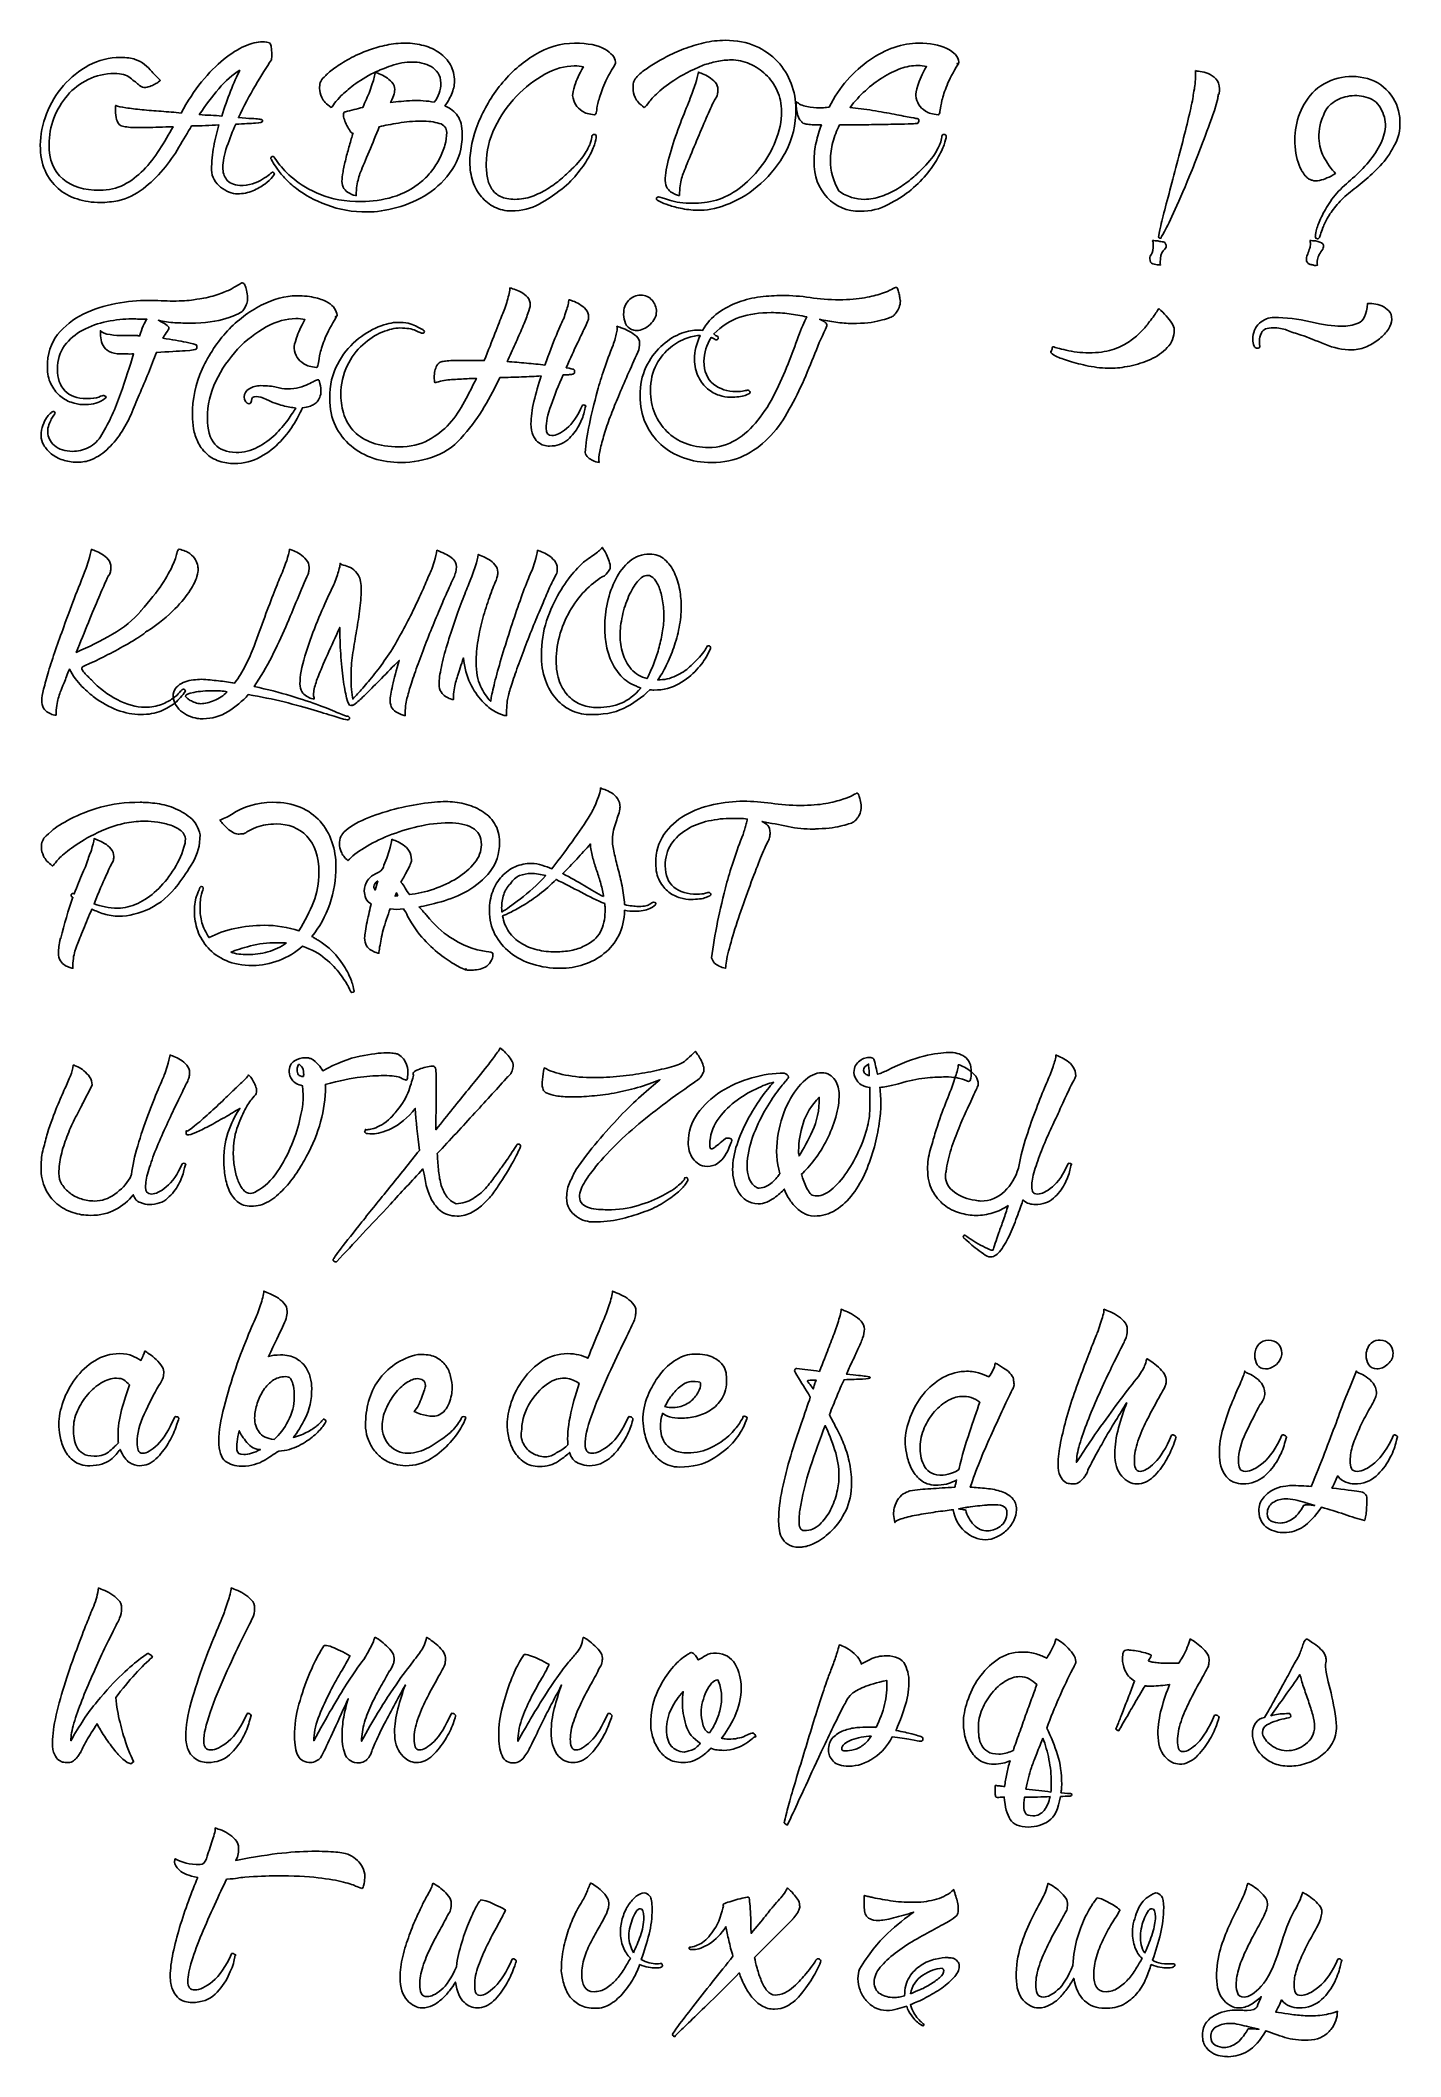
# Model space of a CAD drawing. Header units: centimetres. Extents: x -9.9 to 9.3, y -14 to 14.4.
import ezdxf

# ---------------------------------------------------------------- set-up
doc = ezdxf.new("R2010")
doc.units = ezdxf.units.CM
doc.header["$MEASUREMENT"] = 0
doc.layers.add('Layer 1', color=7, linetype='Continuous')

msp = doc.modelspace()

# ---------------------------------------------------------------- linework, layer by layer
at = {"layer": 'Layer 1', "color": 250}
for points, knots in [([(-8.781, 12.108), (-8.821, 12.101), (-8.861, 12.096), (-8.902, 12.091), (-8.902, 12.091), (-8.943, 12.086), (-8.985, 12.083), (-9.027, 12.083), (-9.027, 12.083), (-9.145, 12.083), (-9.255, 12.1), (-9.357, 12.133), (-9.357, 12.133), (-9.459, 12.165), (-9.548, 12.215), (-9.625, 12.283), (-9.625, 12.283), (-9.702, 12.35), (-9.763, 12.434), (-9.807, 12.534), (-9.807, 12.534), (-9.852, 12.634), (-9.874, 12.753), (-9.874, 12.89), (-9.874, 12.89), (-9.874, 13.038), (-9.845, 13.186), (-9.788, 13.333), (-9.788, 13.333), (-9.73, 13.481), (-9.651, 13.613), (-9.549, 13.729), (-9.549, 13.729), (-9.447, 13.846), (-9.327, 13.941), (-9.19, 14.015), (-9.19, 14.015), (-9.052, 14.089), (-8.904, 14.125), (-8.747, 14.125), (-8.747, 14.125), (-8.658, 14.125), (-8.589, 14.116), (-8.538, 14.098), (-8.538, 14.098), (-8.487, 14.08), (-8.443, 14.057), (-8.405, 14.027), (-8.405, 14.027), (-8.367, 13.997), (-8.333, 13.964), (-8.302, 13.926), (-8.302, 13.926), (-8.27, 13.888), (-8.232, 13.848), (-8.186, 13.806), (-8.186, 13.806), (-8.186, 13.802), (-8.193, 13.795), (-8.208, 13.783), (-8.208, 13.783), (-8.223, 13.772), (-8.241, 13.76), (-8.262, 13.749), (-8.262, 13.749), (-8.283, 13.738), (-8.307, 13.727), (-8.334, 13.717), (-8.334, 13.717), (-8.36, 13.707), (-8.384, 13.702), (-8.407, 13.702), (-8.407, 13.702), (-8.42, 13.702), (-8.443, 13.712), (-8.476, 13.732), (-8.476, 13.732), (-8.512, 13.761), (-8.556, 13.797), (-8.607, 13.838), (-8.607, 13.838), (-8.657, 13.879), (-8.732, 13.899), (-8.831, 13.899), (-8.831, 13.899), (-8.965, 13.899), (-9.089, 13.871), (-9.202, 13.815), (-9.202, 13.815), (-9.315, 13.76), (-9.412, 13.685), (-9.492, 13.592), (-9.492, 13.592), (-9.573, 13.498), (-9.636, 13.391), (-9.682, 13.272), (-9.682, 13.272), (-9.728, 13.152), (-9.751, 13.028), (-9.751, 12.9), (-9.751, 12.9), (-9.751, 12.684), (-9.687, 12.522), (-9.559, 12.415), (-9.559, 12.415), (-9.431, 12.309), (-9.257, 12.256), (-9.037, 12.256), (-9.037, 12.256), (-8.913, 12.256), (-8.799, 12.282), (-8.698, 12.334), (-8.698, 12.334), (-8.596, 12.387), (-8.504, 12.456), (-8.422, 12.541), (-8.422, 12.541), (-8.34, 12.626), (-8.265, 12.722), (-8.196, 12.829), (-8.196, 12.829), (-8.127, 12.935), (-8.063, 13.043), (-8.004, 13.151), (-8.004, 13.151), (-8.142, 13.145), (-8.265, 13.141), (-8.373, 13.141), (-8.373, 13.141), (-8.481, 13.141), (-8.558, 13.141), (-8.604, 13.141), (-8.604, 13.141), (-8.64, 13.145), (-8.671, 13.149), (-8.698, 13.154), (-8.698, 13.154), (-8.724, 13.159), (-8.745, 13.168), (-8.762, 13.183), (-8.762, 13.183), (-8.778, 13.198), (-8.791, 13.222), (-8.801, 13.254), (-8.801, 13.254), (-8.811, 13.287), (-8.816, 13.332), (-8.816, 13.387), (-8.816, 13.387), (-8.816, 13.387), (-8.816, 13.432), (-8.816, 13.432), (-8.816, 13.432), (-8.816, 13.438), (-8.814, 13.445), (-8.811, 13.451), (-8.811, 13.451), (-8.781, 13.438), (-8.734, 13.427), (-8.668, 13.417), (-8.668, 13.417), (-8.603, 13.407), (-8.527, 13.398), (-8.442, 13.39), (-8.442, 13.39), (-8.356, 13.382), (-8.266, 13.374), (-8.171, 13.368), (-8.171, 13.368), (-8.076, 13.361), (-7.983, 13.353), (-7.891, 13.343), (-7.891, 13.343), (-7.802, 13.51), (-7.706, 13.657), (-7.603, 13.783), (-7.603, 13.783), (-7.499, 13.91), (-7.396, 14.015), (-7.293, 14.098), (-7.293, 14.098), (-7.189, 14.182), (-7.09, 14.244), (-6.995, 14.285), (-6.995, 14.285), (-6.9, 14.326), (-6.818, 14.347), (-6.749, 14.347), (-6.749, 14.347), (-6.703, 14.347), (-6.669, 14.341), (-6.648, 14.33), (-6.648, 14.33), (-6.627, 14.318), (-6.616, 14.268), (-6.616, 14.18), (-6.616, 14.18), (-6.616, 14.17), (-6.616, 14.154), (-6.616, 14.133), (-6.616, 14.133), (-6.616, 14.111), (-6.618, 14.098), (-6.621, 14.091), (-6.621, 14.091), (-6.687, 13.993), (-6.761, 13.873), (-6.845, 13.732), (-6.845, 13.732), (-6.929, 13.591), (-7.008, 13.44), (-7.084, 13.279), (-7.084, 13.279), (-7.008, 13.273), (-6.948, 13.268), (-6.902, 13.267), (-6.902, 13.267), (-6.856, 13.265), (-6.821, 13.263), (-6.798, 13.259), (-6.798, 13.259), (-6.775, 13.256), (-6.761, 13.253), (-6.754, 13.25), (-6.754, 13.25), (-6.747, 13.246), (-6.744, 13.241), (-6.744, 13.235), (-6.744, 13.235), (-6.744, 13.215), (-6.778, 13.204), (-6.845, 13.2), (-6.845, 13.2), (-6.912, 13.197), (-7.005, 13.192), (-7.123, 13.186), (-7.123, 13.186), (-7.166, 13.087), (-7.207, 12.982), (-7.246, 12.871), (-7.246, 12.871), (-7.285, 12.759), (-7.305, 12.661), (-7.305, 12.575), (-7.305, 12.575), (-7.305, 12.51), (-7.287, 12.453), (-7.251, 12.406), (-7.251, 12.406), (-7.215, 12.358), (-7.153, 12.331), (-7.064, 12.324), (-7.064, 12.324), (-7.002, 12.321), (-6.943, 12.329), (-6.887, 12.347), (-6.887, 12.347), (-6.831, 12.365), (-6.783, 12.386), (-6.744, 12.411), (-6.744, 12.411), (-6.705, 12.435), (-6.673, 12.458), (-6.648, 12.479), (-6.648, 12.479), (-6.624, 12.501), (-6.61, 12.511), (-6.606, 12.511), (-6.606, 12.511), (-6.6, 12.511), (-6.593, 12.508), (-6.587, 12.502), (-6.587, 12.502), (-6.58, 12.495), (-6.577, 12.488), (-6.577, 12.482), (-6.577, 12.482), (-6.577, 12.482), (-6.577, 12.487), (-6.577, 12.487), (-6.577, 12.487), (-6.574, 12.487), (-6.583, 12.472), (-6.606, 12.443), (-6.606, 12.443), (-6.629, 12.413), (-6.665, 12.38), (-6.712, 12.344), (-6.712, 12.344), (-6.76, 12.308), (-6.816, 12.276), (-6.882, 12.248), (-6.882, 12.248), (-6.948, 12.22), (-7.02, 12.206), (-7.098, 12.206), (-7.098, 12.206), (-7.135, 12.206), (-7.174, 12.215), (-7.217, 12.231), (-7.217, 12.231), (-7.259, 12.247), (-7.299, 12.27), (-7.335, 12.3), (-7.335, 12.3), (-7.371, 12.329), (-7.401, 12.365), (-7.426, 12.406), (-7.426, 12.406), (-7.45, 12.447), (-7.463, 12.492), (-7.463, 12.541), (-7.463, 12.541), (-7.463, 12.659), (-7.453, 12.77), (-7.433, 12.873), (-7.433, 12.873), (-7.413, 12.976), (-7.389, 13.077), (-7.359, 13.176), (-7.359, 13.176), (-7.484, 13.169), (-7.612, 13.164), (-7.743, 13.161), (-7.743, 13.161), (-7.799, 13.069), (-7.859, 12.969), (-7.923, 12.861), (-7.923, 12.861), (-7.987, 12.753), (-8.06, 12.648), (-8.144, 12.548), (-8.144, 12.548), (-8.228, 12.448), (-8.322, 12.358), (-8.427, 12.278), (-8.427, 12.278), (-8.532, 12.197), (-8.65, 12.141), (-8.781, 12.108)], [0, 0, 0, 0, 0.011628, 0.011628, 0.011628, 0.011628, 0.023256, 0.023256, 0.023256, 0.023256, 0.034884, 0.034884, 0.034884, 0.034884, 0.046512, 0.046512, 0.046512, 0.046512, 0.05814, 0.05814, 0.05814, 0.05814, 0.069767, 0.069767, 0.069767, 0.069767, 0.081395, 0.081395, 0.081395, 0.081395, 0.093023, 0.093023, 0.093023, 0.093023, 0.104651, 0.104651, 0.104651, 0.104651, 0.116279, 0.116279, 0.116279, 0.116279, 0.127907, 0.127907, 0.127907, 0.127907, 0.139535, 0.139535, 0.139535, 0.139535, 0.151163, 0.151163, 0.151163, 0.151163, 0.162791, 0.162791, 0.162791, 0.162791, 0.174419, 0.174419, 0.174419, 0.174419, 0.186047, 0.186047, 0.186047, 0.186047, 0.197674, 0.197674, 0.197674, 0.197674, 0.209302, 0.209302, 0.209302, 0.209302, 0.22093, 0.22093, 0.22093, 0.22093, 0.232558, 0.232558, 0.232558, 0.232558, 0.244186, 0.244186, 0.244186, 0.244186, 0.255814, 0.255814, 0.255814, 0.255814, 0.267442, 0.267442, 0.267442, 0.267442, 0.27907, 0.27907, 0.27907, 0.27907, 0.290698, 0.290698, 0.290698, 0.290698, 0.302326, 0.302326, 0.302326, 0.302326, 0.313953, 0.313953, 0.313953, 0.313953, 0.325581, 0.325581, 0.325581, 0.325581, 0.337209, 0.337209, 0.337209, 0.337209, 0.348837, 0.348837, 0.348837, 0.348837, 0.360465, 0.360465, 0.360465, 0.360465, 0.372093, 0.372093, 0.372093, 0.372093, 0.383721, 0.383721, 0.383721, 0.383721, 0.395349, 0.395349, 0.395349, 0.395349, 0.406977, 0.406977, 0.406977, 0.406977, 0.418605, 0.418605, 0.418605, 0.418605, 0.430233, 0.430233, 0.430233, 0.430233, 0.44186, 0.44186, 0.44186, 0.44186, 0.453488, 0.453488, 0.453488, 0.453488, 0.465116, 0.465116, 0.465116, 0.465116, 0.476744, 0.476744, 0.476744, 0.476744, 0.488372, 0.488372, 0.488372, 0.488372, 0.5, 0.5, 0.5, 0.5, 0.511628, 0.511628, 0.511628, 0.511628, 0.523256, 0.523256, 0.523256, 0.523256, 0.534884, 0.534884, 0.534884, 0.534884, 0.546512, 0.546512, 0.546512, 0.546512, 0.55814, 0.55814, 0.55814, 0.55814, 0.569767, 0.569767, 0.569767, 0.569767, 0.581395, 0.581395, 0.581395, 0.581395, 0.593023, 0.593023, 0.593023, 0.593023, 0.604651, 0.604651, 0.604651, 0.604651, 0.616279, 0.616279, 0.616279, 0.616279, 0.627907, 0.627907, 0.627907, 0.627907, 0.639535, 0.639535, 0.639535, 0.639535, 0.651163, 0.651163, 0.651163, 0.651163, 0.662791, 0.662791, 0.662791, 0.662791, 0.674419, 0.674419, 0.674419, 0.674419, 0.686047, 0.686047, 0.686047, 0.686047, 0.697674, 0.697674, 0.697674, 0.697674, 0.709302, 0.709302, 0.709302, 0.709302, 0.72093, 0.72093, 0.72093, 0.72093, 0.732558, 0.732558, 0.732558, 0.732558, 0.744186, 0.744186, 0.744186, 0.744186, 0.755814, 0.755814, 0.755814, 0.755814, 0.767442, 0.767442, 0.767442, 0.767442, 0.77907, 0.77907, 0.77907, 0.77907, 0.790698, 0.790698, 0.790698, 0.790698, 0.802326, 0.802326, 0.802326, 0.802326, 0.813953, 0.813953, 0.813953, 0.813953, 0.825581, 0.825581, 0.825581, 0.825581, 0.837209, 0.837209, 0.837209, 0.837209, 0.848837, 0.848837, 0.848837, 0.848837, 0.860465, 0.860465, 0.860465, 0.860465, 0.872093, 0.872093, 0.872093, 0.872093, 0.883721, 0.883721, 0.883721, 0.883721, 0.895349, 0.895349, 0.895349, 0.895349, 0.906977, 0.906977, 0.906977, 0.906977, 0.918605, 0.918605, 0.918605, 0.918605, 0.930233, 0.930233, 0.930233, 0.930233, 0.94186, 0.94186, 0.94186, 0.94186, 0.953488, 0.953488, 0.953488, 0.953488, 0.965116, 0.965116, 0.965116, 0.965116, 0.976744, 0.976744, 0.976744, 0.976744, 1, 1, 1, 1]), ([(-6.262, 12.275), (-6.331, 12.328), (-6.388, 12.379), (-6.434, 12.43), (-6.434, 12.43), (-6.48, 12.481), (-6.517, 12.526), (-6.545, 12.566), (-6.545, 12.566), (-6.573, 12.605), (-6.592, 12.636), (-6.604, 12.659), (-6.604, 12.659), (-6.615, 12.682), (-6.621, 12.694), (-6.621, 12.694), (-6.621, 12.694), (-6.624, 12.694), (-6.626, 12.695), (-6.626, 12.698), (-6.626, 12.698), (-6.626, 12.698), (-6.626, 12.708), (-6.626, 12.708), (-6.626, 12.708), (-6.626, 12.725), (-6.616, 12.733), (-6.597, 12.733), (-6.597, 12.733), (-6.59, 12.733), (-6.564, 12.7), (-6.518, 12.634), (-6.518, 12.634), (-6.472, 12.569), (-6.401, 12.496), (-6.306, 12.415), (-6.306, 12.415), (-6.211, 12.335), (-6.086, 12.262), (-5.93, 12.197), (-5.93, 12.197), (-5.774, 12.131), (-5.581, 12.098), (-5.352, 12.098), (-5.352, 12.098), (-5.204, 12.098), (-5.056, 12.119), (-4.909, 12.162), (-4.909, 12.162), (-4.761, 12.205), (-4.627, 12.277), (-4.505, 12.379), (-4.505, 12.379), (-4.456, 12.421), (-4.409, 12.47), (-4.365, 12.526), (-4.365, 12.526), (-4.321, 12.582), (-4.283, 12.641), (-4.252, 12.703), (-4.252, 12.703), (-4.221, 12.766), (-4.196, 12.828), (-4.178, 12.89), (-4.178, 12.89), (-4.16, 12.953), (-4.151, 13.012), (-4.151, 13.067), (-4.151, 13.067), (-4.151, 13.133), (-4.186, 13.177), (-4.257, 13.198), (-4.257, 13.198), (-4.327, 13.219), (-4.412, 13.23), (-4.51, 13.23), (-4.51, 13.23), (-4.622, 13.23), (-4.728, 13.221), (-4.83, 13.203), (-4.83, 13.203), (-4.932, 13.185), (-5.022, 13.168), (-5.101, 13.151), (-5.101, 13.151), (-5.147, 13.036), (-5.194, 12.92), (-5.243, 12.802), (-5.243, 12.802), (-5.293, 12.684), (-5.334, 12.587), (-5.366, 12.511), (-5.366, 12.511), (-5.376, 12.485), (-5.386, 12.456), (-5.396, 12.423), (-5.396, 12.423), (-5.402, 12.393), (-5.409, 12.359), (-5.416, 12.32), (-5.416, 12.32), (-5.422, 12.28), (-5.425, 12.234), (-5.425, 12.182), (-5.425, 12.182), (-5.429, 12.182), (-5.441, 12.184), (-5.462, 12.189), (-5.462, 12.189), (-5.484, 12.194), (-5.507, 12.204), (-5.531, 12.219), (-5.531, 12.219), (-5.556, 12.233), (-5.578, 12.254), (-5.598, 12.28), (-5.598, 12.28), (-5.617, 12.306), (-5.627, 12.341), (-5.627, 12.383), (-5.627, 12.383), (-5.627, 12.416), (-5.622, 12.461), (-5.612, 12.516), (-5.612, 12.516), (-5.603, 12.572), (-5.589, 12.632), (-5.573, 12.696), (-5.573, 12.696), (-5.557, 12.76), (-5.539, 12.824), (-5.521, 12.888), (-5.521, 12.888), (-5.503, 12.952), (-5.486, 13.008), (-5.47, 13.058), (-5.47, 13.058), (-5.483, 13.058), (-5.497, 13.068), (-5.511, 13.09), (-5.511, 13.09), (-5.526, 13.111), (-5.541, 13.136), (-5.556, 13.166), (-5.556, 13.166), (-5.571, 13.195), (-5.583, 13.224), (-5.593, 13.252), (-5.593, 13.252), (-5.603, 13.28), (-5.607, 13.302), (-5.607, 13.318), (-5.607, 13.318), (-5.607, 13.341), (-5.599, 13.355), (-5.583, 13.358), (-5.583, 13.358), (-5.583, 13.358), (-5.578, 13.358), (-5.578, 13.358), (-5.578, 13.358), (-5.539, 13.371), (-5.498, 13.382), (-5.457, 13.392), (-5.457, 13.392), (-5.416, 13.402), (-5.375, 13.412), (-5.332, 13.422), (-5.332, 13.422), (-5.315, 13.464), (-5.299, 13.504), (-5.283, 13.54), (-5.283, 13.54), (-5.266, 13.576), (-5.25, 13.614), (-5.233, 13.653), (-5.233, 13.653), (-5.233, 13.653), (-5.199, 13.756), (-5.199, 13.756), (-5.199, 13.756), (-5.189, 13.786), (-5.18, 13.815), (-5.172, 13.845), (-5.172, 13.845), (-5.164, 13.874), (-5.16, 13.899), (-5.16, 13.919), (-5.16, 13.919), (-5.16, 13.919), (-5.189, 13.904), (-5.189, 13.904), (-5.189, 13.904), (-5.189, 13.904), (-5.209, 13.894), (-5.209, 13.894), (-5.209, 13.894), (-5.324, 13.832), (-5.416, 13.773), (-5.487, 13.717), (-5.487, 13.717), (-5.557, 13.661), (-5.614, 13.611), (-5.657, 13.567), (-5.657, 13.567), (-5.699, 13.523), (-5.729, 13.487), (-5.745, 13.461), (-5.745, 13.461), (-5.762, 13.435), (-5.773, 13.422), (-5.78, 13.422), (-5.78, 13.422), (-5.845, 13.468), (-5.889, 13.514), (-5.91, 13.562), (-5.91, 13.562), (-5.931, 13.61), (-5.942, 13.651), (-5.942, 13.687), (-5.942, 13.687), (-5.942, 13.717), (-5.939, 13.745), (-5.932, 13.771), (-5.932, 13.771), (-5.929, 13.784), (-5.924, 13.796), (-5.917, 13.806), (-5.917, 13.806), (-5.908, 13.819), (-5.887, 13.841), (-5.856, 13.872), (-5.856, 13.872), (-5.825, 13.903), (-5.781, 13.939), (-5.726, 13.98), (-5.726, 13.98), (-5.67, 14.021), (-5.602, 14.064), (-5.521, 14.108), (-5.521, 14.108), (-5.441, 14.152), (-5.347, 14.194), (-5.238, 14.234), (-5.238, 14.234), (-5.163, 14.26), (-5.083, 14.282), (-4.997, 14.3), (-4.997, 14.3), (-4.912, 14.318), (-4.823, 14.327), (-4.732, 14.327), (-4.732, 14.327), (-4.643, 14.327), (-4.557, 14.316), (-4.473, 14.293), (-4.473, 14.293), (-4.39, 14.27), (-4.316, 14.235), (-4.252, 14.189), (-4.252, 14.189), (-4.188, 14.143), (-4.137, 14.087), (-4.099, 14.02), (-4.099, 14.02), (-4.062, 13.952), (-4.043, 13.876), (-4.043, 13.791), (-4.043, 13.791), (-4.043, 13.732), (-4.057, 13.67), (-4.084, 13.606), (-4.084, 13.606), (-4.112, 13.542), (-4.143, 13.489), (-4.176, 13.446), (-4.176, 13.446), (-4.1, 13.41), (-4.041, 13.363), (-3.998, 13.304), (-3.998, 13.304), (-3.956, 13.245), (-3.934, 13.158), (-3.934, 13.043), (-3.934, 13.043), (-3.934, 12.849), (-3.981, 12.684), (-4.075, 12.546), (-4.075, 12.546), (-4.168, 12.408), (-4.283, 12.295), (-4.419, 12.206), (-4.419, 12.206), (-4.555, 12.118), (-4.7, 12.053), (-4.855, 12.012), (-4.855, 12.012), (-5.009, 11.971), (-5.147, 11.95), (-5.268, 11.95), (-5.268, 11.95), (-5.478, 11.95), (-5.669, 11.983), (-5.841, 12.049), (-5.841, 12.049), (-6.013, 12.115), (-6.154, 12.19), (-6.262, 12.275)], [0, 0, 0, 0, 0.012821, 0.012821, 0.012821, 0.012821, 0.025641, 0.025641, 0.025641, 0.025641, 0.038462, 0.038462, 0.038462, 0.038462, 0.051282, 0.051282, 0.051282, 0.051282, 0.064103, 0.064103, 0.064103, 0.064103, 0.076923, 0.076923, 0.076923, 0.076923, 0.089744, 0.089744, 0.089744, 0.089744, 0.102564, 0.102564, 0.102564, 0.102564, 0.115385, 0.115385, 0.115385, 0.115385, 0.128205, 0.128205, 0.128205, 0.128205, 0.141026, 0.141026, 0.141026, 0.141026, 0.153846, 0.153846, 0.153846, 0.153846, 0.166667, 0.166667, 0.166667, 0.166667, 0.179487, 0.179487, 0.179487, 0.179487, 0.192308, 0.192308, 0.192308, 0.192308, 0.205128, 0.205128, 0.205128, 0.205128, 0.217949, 0.217949, 0.217949, 0.217949, 0.230769, 0.230769, 0.230769, 0.230769, 0.24359, 0.24359, 0.24359, 0.24359, 0.25641, 0.25641, 0.25641, 0.25641, 0.269231, 0.269231, 0.269231, 0.269231, 0.282051, 0.282051, 0.282051, 0.282051, 0.294872, 0.294872, 0.294872, 0.294872, 0.307692, 0.307692, 0.307692, 0.307692, 0.320513, 0.320513, 0.320513, 0.320513, 0.333333, 0.333333, 0.333333, 0.333333, 0.346154, 0.346154, 0.346154, 0.346154, 0.358974, 0.358974, 0.358974, 0.358974, 0.371795, 0.371795, 0.371795, 0.371795, 0.384615, 0.384615, 0.384615, 0.384615, 0.397436, 0.397436, 0.397436, 0.397436, 0.410256, 0.410256, 0.410256, 0.410256, 0.423077, 0.423077, 0.423077, 0.423077, 0.435897, 0.435897, 0.435897, 0.435897, 0.448718, 0.448718, 0.448718, 0.448718, 0.461538, 0.461538, 0.461538, 0.461538, 0.474359, 0.474359, 0.474359, 0.474359, 0.487179, 0.487179, 0.487179, 0.487179, 0.5, 0.5, 0.5, 0.5, 0.512821, 0.512821, 0.512821, 0.512821, 0.525641, 0.525641, 0.525641, 0.525641, 0.538462, 0.538462, 0.538462, 0.538462, 0.551282, 0.551282, 0.551282, 0.551282, 0.564103, 0.564103, 0.564103, 0.564103, 0.576923, 0.576923, 0.576923, 0.576923, 0.589744, 0.589744, 0.589744, 0.589744, 0.602564, 0.602564, 0.602564, 0.602564, 0.615385, 0.615385, 0.615385, 0.615385, 0.628205, 0.628205, 0.628205, 0.628205, 0.641026, 0.641026, 0.641026, 0.641026, 0.653846, 0.653846, 0.653846, 0.653846, 0.666667, 0.666667, 0.666667, 0.666667, 0.679487, 0.679487, 0.679487, 0.679487, 0.692308, 0.692308, 0.692308, 0.692308, 0.705128, 0.705128, 0.705128, 0.705128, 0.717949, 0.717949, 0.717949, 0.717949, 0.730769, 0.730769, 0.730769, 0.730769, 0.74359, 0.74359, 0.74359, 0.74359, 0.75641, 0.75641, 0.75641, 0.75641, 0.769231, 0.769231, 0.769231, 0.769231, 0.782051, 0.782051, 0.782051, 0.782051, 0.794872, 0.794872, 0.794872, 0.794872, 0.807692, 0.807692, 0.807692, 0.807692, 0.820513, 0.820513, 0.820513, 0.820513, 0.833333, 0.833333, 0.833333, 0.833333, 0.846154, 0.846154, 0.846154, 0.846154, 0.858974, 0.858974, 0.858974, 0.858974, 0.871795, 0.871795, 0.871795, 0.871795, 0.884615, 0.884615, 0.884615, 0.884615, 0.897436, 0.897436, 0.897436, 0.897436, 0.910256, 0.910256, 0.910256, 0.910256, 0.923077, 0.923077, 0.923077, 0.923077, 0.935897, 0.935897, 0.935897, 0.935897, 0.948718, 0.948718, 0.948718, 0.948718, 0.961538, 0.961538, 0.961538, 0.961538, 0.974359, 0.974359, 0.974359, 0.974359, 1, 1, 1, 1]), ([(-3.241, 11.965), (-3.326, 11.965), (-3.405, 11.983), (-3.477, 12.019), (-3.477, 12.019), (-3.549, 12.055), (-3.611, 12.104), (-3.664, 12.165), (-3.664, 12.165), (-3.716, 12.225), (-3.756, 12.297), (-3.784, 12.381), (-3.784, 12.381), (-3.812, 12.465), (-3.826, 12.554), (-3.826, 12.649), (-3.826, 12.649), (-3.826, 12.82), (-3.787, 13.004), (-3.708, 13.2), (-3.708, 13.2), (-3.629, 13.397), (-3.522, 13.579), (-3.386, 13.747), (-3.386, 13.747), (-3.25, 13.914), (-3.092, 14.052), (-2.913, 14.162), (-2.913, 14.162), (-2.735, 14.272), (-2.547, 14.327), (-2.35, 14.327), (-2.35, 14.327), (-2.163, 14.327), (-2.022, 14.299), (-1.927, 14.244), (-1.927, 14.244), (-1.832, 14.188), (-1.781, 14.127), (-1.774, 14.061), (-1.774, 14.061), (-1.774, 14.048), (-1.776, 14.038), (-1.779, 14.032), (-1.779, 14.032), (-1.851, 13.917), (-1.905, 13.817), (-1.939, 13.732), (-1.939, 13.732), (-1.974, 13.646), (-1.998, 13.575), (-2.013, 13.518), (-2.013, 13.518), (-2.028, 13.46), (-2.037, 13.416), (-2.04, 13.385), (-2.04, 13.385), (-2.043, 13.354), (-2.05, 13.333), (-2.06, 13.323), (-2.06, 13.323), (-2.06, 13.323), (-2.069, 13.318), (-2.069, 13.318), (-2.069, 13.318), (-2.145, 13.325), (-2.203, 13.342), (-2.244, 13.37), (-2.244, 13.37), (-2.285, 13.398), (-2.316, 13.428), (-2.335, 13.461), (-2.335, 13.461), (-2.358, 13.497), (-2.373, 13.54), (-2.379, 13.589), (-2.379, 13.589), (-2.379, 13.615), (-2.369, 13.664), (-2.347, 13.734), (-2.347, 13.734), (-2.326, 13.805), (-2.286, 13.891), (-2.227, 13.993), (-2.227, 13.993), (-2.266, 14.002), (-2.309, 14.007), (-2.355, 14.007), (-2.355, 14.007), (-2.486, 14.007), (-2.624, 13.968), (-2.768, 13.889), (-2.768, 13.889), (-2.913, 13.81), (-3.046, 13.707), (-3.169, 13.579), (-3.169, 13.579), (-3.292, 13.451), (-3.394, 13.304), (-3.474, 13.139), (-3.474, 13.139), (-3.555, 12.973), (-3.595, 12.803), (-3.595, 12.63), (-3.595, 12.63), (-3.595, 12.561), (-3.589, 12.495), (-3.578, 12.433), (-3.578, 12.433), (-3.566, 12.37), (-3.546, 12.317), (-3.516, 12.273), (-3.516, 12.273), (-3.487, 12.228), (-3.446, 12.193), (-3.393, 12.167), (-3.393, 12.167), (-3.341, 12.141), (-3.273, 12.128), (-3.191, 12.128), (-3.191, 12.128), (-3.109, 12.128), (-3.03, 12.142), (-2.953, 12.169), (-2.953, 12.169), (-2.876, 12.197), (-2.803, 12.233), (-2.734, 12.275), (-2.734, 12.275), (-2.665, 12.318), (-2.602, 12.364), (-2.544, 12.413), (-2.544, 12.413), (-2.487, 12.462), (-2.437, 12.508), (-2.394, 12.551), (-2.394, 12.551), (-2.302, 12.639), (-2.238, 12.715), (-2.2, 12.777), (-2.2, 12.777), (-2.162, 12.839), (-2.138, 12.89), (-2.126, 12.93), (-2.126, 12.93), (-2.115, 12.969), (-2.108, 12.998), (-2.106, 13.016), (-2.106, 13.016), (-2.105, 13.034), (-2.092, 13.043), (-2.069, 13.043), (-2.069, 13.043), (-2.06, 13.043), (-2.053, 13.04), (-2.05, 13.033), (-2.05, 13.033), (-2.047, 13.026), (-2.045, 13.02), (-2.045, 13.013), (-2.045, 13.013), (-2.045, 12.99), (-2.054, 12.951), (-2.072, 12.895), (-2.072, 12.895), (-2.09, 12.839), (-2.119, 12.776), (-2.161, 12.706), (-2.161, 12.706), (-2.202, 12.635), (-2.256, 12.559), (-2.323, 12.477), (-2.323, 12.477), (-2.39, 12.395), (-2.471, 12.318), (-2.566, 12.246), (-2.566, 12.246), (-2.645, 12.187), (-2.74, 12.125), (-2.852, 12.061), (-2.852, 12.061), (-2.963, 11.997), (-3.093, 11.965), (-3.241, 11.965)], [0, 0, 0, 0, 0.021277, 0.021277, 0.021277, 0.021277, 0.042553, 0.042553, 0.042553, 0.042553, 0.06383, 0.06383, 0.06383, 0.06383, 0.085106, 0.085106, 0.085106, 0.085106, 0.106383, 0.106383, 0.106383, 0.106383, 0.12766, 0.12766, 0.12766, 0.12766, 0.148936, 0.148936, 0.148936, 0.148936, 0.170213, 0.170213, 0.170213, 0.170213, 0.191489, 0.191489, 0.191489, 0.191489, 0.212766, 0.212766, 0.212766, 0.212766, 0.234043, 0.234043, 0.234043, 0.234043, 0.255319, 0.255319, 0.255319, 0.255319, 0.276596, 0.276596, 0.276596, 0.276596, 0.297872, 0.297872, 0.297872, 0.297872, 0.319149, 0.319149, 0.319149, 0.319149, 0.340426, 0.340426, 0.340426, 0.340426, 0.361702, 0.361702, 0.361702, 0.361702, 0.382979, 0.382979, 0.382979, 0.382979, 0.404255, 0.404255, 0.404255, 0.404255, 0.425532, 0.425532, 0.425532, 0.425532, 0.446809, 0.446809, 0.446809, 0.446809, 0.468085, 0.468085, 0.468085, 0.468085, 0.489362, 0.489362, 0.489362, 0.489362, 0.510638, 0.510638, 0.510638, 0.510638, 0.531915, 0.531915, 0.531915, 0.531915, 0.553191, 0.553191, 0.553191, 0.553191, 0.574468, 0.574468, 0.574468, 0.574468, 0.595745, 0.595745, 0.595745, 0.595745, 0.617021, 0.617021, 0.617021, 0.617021, 0.638298, 0.638298, 0.638298, 0.638298, 0.659574, 0.659574, 0.659574, 0.659574, 0.680851, 0.680851, 0.680851, 0.680851, 0.702128, 0.702128, 0.702128, 0.702128, 0.723404, 0.723404, 0.723404, 0.723404, 0.744681, 0.744681, 0.744681, 0.744681, 0.765957, 0.765957, 0.765957, 0.765957, 0.787234, 0.787234, 0.787234, 0.787234, 0.808511, 0.808511, 0.808511, 0.808511, 0.829787, 0.829787, 0.829787, 0.829787, 0.851064, 0.851064, 0.851064, 0.851064, 0.87234, 0.87234, 0.87234, 0.87234, 0.893617, 0.893617, 0.893617, 0.893617, 0.914894, 0.914894, 0.914894, 0.914894, 0.93617, 0.93617, 0.93617, 0.93617, 0.957447, 0.957447, 0.957447, 0.957447, 1, 1, 1, 1]), ([(-1.371, 13.422), (-1.436, 13.468), (-1.479, 13.514), (-1.499, 13.562), (-1.499, 13.562), (-1.518, 13.61), (-1.528, 13.651), (-1.528, 13.687), (-1.528, 13.687), (-1.528, 13.72), (-1.526, 13.748), (-1.521, 13.771), (-1.521, 13.771), (-1.516, 13.794), (-1.504, 13.817), (-1.486, 13.84), (-1.486, 13.84), (-1.468, 13.863), (-1.442, 13.888), (-1.408, 13.916), (-1.408, 13.916), (-1.373, 13.944), (-1.325, 13.978), (-1.262, 14.017), (-1.262, 14.017), (-1.207, 14.053), (-1.14, 14.092), (-1.063, 14.133), (-1.063, 14.133), (-0.986, 14.174), (-0.902, 14.212), (-0.812, 14.246), (-0.812, 14.246), (-0.722, 14.28), (-0.628, 14.309), (-0.529, 14.332), (-0.529, 14.332), (-0.431, 14.355), (-0.331, 14.367), (-0.229, 14.367), (-0.229, 14.367), (-0.068, 14.367), (0.073, 14.339), (0.197, 14.285), (0.197, 14.285), (0.32, 14.231), (0.423, 14.159), (0.507, 14.069), (0.507, 14.069), (0.59, 13.979), (0.654, 13.875), (0.698, 13.759), (0.698, 13.759), (0.743, 13.642), (0.765, 13.523), (0.765, 13.402), (0.765, 13.402), (0.765, 13.176), (0.717, 12.975), (0.622, 12.799), (0.622, 12.799), (0.527, 12.624), (0.411, 12.475), (0.273, 12.352), (0.273, 12.352), (0.135, 12.228), (-0.011, 12.135), (-0.165, 12.071), (-0.165, 12.071), (-0.319, 12.007), (-0.455, 11.975), (-0.574, 11.975), (-0.574, 11.975), (-0.672, 11.975), (-0.759, 11.982), (-0.834, 11.997), (-0.834, 11.997), (-0.91, 12.012), (-0.974, 12.028), (-1.026, 12.046), (-1.026, 12.046), (-1.079, 12.064), (-1.117, 12.08), (-1.142, 12.093), (-1.142, 12.093), (-1.167, 12.106), (-1.179, 12.113), (-1.179, 12.113), (-1.179, 12.113), (-1.182, 12.113), (-1.185, 12.115), (-1.189, 12.118), (-1.189, 12.118), (-1.195, 12.124), (-1.199, 12.129), (-1.199, 12.133), (-1.199, 12.133), (-1.199, 12.146), (-1.195, 12.154), (-1.189, 12.157), (-1.189, 12.157), (-1.182, 12.16), (-1.176, 12.162), (-1.169, 12.162), (-1.169, 12.162), (-1.153, 12.162), (-1.101, 12.147), (-1.014, 12.118), (-1.014, 12.118), (-0.927, 12.088), (-0.818, 12.073), (-0.687, 12.073), (-0.687, 12.073), (-0.634, 12.073), (-0.58, 12.077), (-0.524, 12.083), (-0.524, 12.083), (-0.469, 12.09), (-0.411, 12.101), (-0.352, 12.118), (-0.352, 12.118), (-0.247, 12.147), (-0.141, 12.202), (-0.032, 12.283), (-0.032, 12.283), (0.076, 12.363), (0.174, 12.461), (0.263, 12.575), (0.263, 12.575), (0.352, 12.69), (0.424, 12.816), (0.479, 12.952), (0.479, 12.952), (0.535, 13.088), (0.563, 13.225), (0.563, 13.363), (0.563, 13.363), (0.563, 13.471), (0.543, 13.569), (0.502, 13.658), (0.502, 13.658), (0.461, 13.747), (0.406, 13.823), (0.339, 13.887), (0.339, 13.887), (0.272, 13.951), (0.197, 14.001), (0.113, 14.037), (0.113, 14.037), (0.029, 14.073), (-0.057, 14.091), (-0.145, 14.091), (-0.145, 14.091), (-0.211, 14.091), (-0.278, 14.084), (-0.347, 14.069), (-0.347, 14.069), (-0.416, 14.054), (-0.48, 14.037), (-0.539, 14.017), (-0.539, 14.017), (-0.71, 13.945), (-0.848, 13.874), (-0.952, 13.803), (-0.952, 13.803), (-1.057, 13.733), (-1.139, 13.669), (-1.199, 13.611), (-1.199, 13.611), (-1.258, 13.554), (-1.299, 13.508), (-1.322, 13.473), (-1.322, 13.473), (-1.344, 13.439), (-1.361, 13.422), (-1.371, 13.422)], [0, 0, 0, 0, 0.022222, 0.022222, 0.022222, 0.022222, 0.044444, 0.044444, 0.044444, 0.044444, 0.066667, 0.066667, 0.066667, 0.066667, 0.088889, 0.088889, 0.088889, 0.088889, 0.111111, 0.111111, 0.111111, 0.111111, 0.133333, 0.133333, 0.133333, 0.133333, 0.155556, 0.155556, 0.155556, 0.155556, 0.177778, 0.177778, 0.177778, 0.177778, 0.2, 0.2, 0.2, 0.2, 0.222222, 0.222222, 0.222222, 0.222222, 0.244444, 0.244444, 0.244444, 0.244444, 0.266667, 0.266667, 0.266667, 0.266667, 0.288889, 0.288889, 0.288889, 0.288889, 0.311111, 0.311111, 0.311111, 0.311111, 0.333333, 0.333333, 0.333333, 0.333333, 0.355556, 0.355556, 0.355556, 0.355556, 0.377778, 0.377778, 0.377778, 0.377778, 0.4, 0.4, 0.4, 0.4, 0.422222, 0.422222, 0.422222, 0.422222, 0.444444, 0.444444, 0.444444, 0.444444, 0.466667, 0.466667, 0.466667, 0.466667, 0.488889, 0.488889, 0.488889, 0.488889, 0.511111, 0.511111, 0.511111, 0.511111, 0.533333, 0.533333, 0.533333, 0.533333, 0.555556, 0.555556, 0.555556, 0.555556, 0.577778, 0.577778, 0.577778, 0.577778, 0.6, 0.6, 0.6, 0.6, 0.622222, 0.622222, 0.622222, 0.622222, 0.644444, 0.644444, 0.644444, 0.644444, 0.666667, 0.666667, 0.666667, 0.666667, 0.688889, 0.688889, 0.688889, 0.688889, 0.711111, 0.711111, 0.711111, 0.711111, 0.733333, 0.733333, 0.733333, 0.733333, 0.755556, 0.755556, 0.755556, 0.755556, 0.777778, 0.777778, 0.777778, 0.777778, 0.8, 0.8, 0.8, 0.8, 0.822222, 0.822222, 0.822222, 0.822222, 0.844444, 0.844444, 0.844444, 0.844444, 0.866667, 0.866667, 0.866667, 0.866667, 0.888889, 0.888889, 0.888889, 0.888889, 0.911111, 0.911111, 0.911111, 0.911111, 0.933333, 0.933333, 0.933333, 0.933333, 0.955556, 0.955556, 0.955556, 0.955556, 1, 1, 1, 1]), ([(0.849, 13.22), (0.829, 13.233), (0.813, 13.254), (0.802, 13.284), (0.802, 13.284), (0.79, 13.314), (0.782, 13.343), (0.777, 13.373), (0.777, 13.373), (0.772, 13.402), (0.77, 13.429), (0.77, 13.454), (0.77, 13.454), (0.77, 13.478), (0.77, 13.496), (0.77, 13.505), (0.77, 13.505), (0.806, 13.469), (0.856, 13.446), (0.92, 13.434), (0.92, 13.434), (0.984, 13.423), (1.044, 13.417), (1.099, 13.417), (1.099, 13.417), (1.139, 13.417), (1.172, 13.418), (1.198, 13.422), (1.198, 13.422), (1.224, 13.425), (1.236, 13.427), (1.232, 13.427), (1.232, 13.427), (1.304, 13.568), (1.39, 13.694), (1.488, 13.806), (1.488, 13.806), (1.587, 13.917), (1.692, 14.011), (1.803, 14.089), (1.803, 14.089), (1.915, 14.166), (2.029, 14.225), (2.148, 14.266), (2.148, 14.266), (2.266, 14.307), (2.38, 14.327), (2.492, 14.327), (2.492, 14.327), (2.653, 14.327), (2.786, 14.302), (2.891, 14.251), (2.891, 14.251), (2.996, 14.2), (3.051, 14.137), (3.058, 14.061), (3.058, 14.061), (3.058, 14.048), (3.056, 14.038), (3.053, 14.032), (3.053, 14.032), (3.053, 14.032), (3.033, 14.042), (3.033, 14.042), (3.033, 14.042), (3.033, 14.042), (3.048, 14.032), (3.048, 14.032), (3.048, 14.032), (2.979, 13.917), (2.927, 13.818), (2.893, 13.734), (2.893, 13.734), (2.859, 13.651), (2.835, 13.58), (2.822, 13.523), (2.822, 13.523), (2.809, 13.465), (2.8, 13.42), (2.797, 13.387), (2.797, 13.387), (2.794, 13.355), (2.787, 13.333), (2.777, 13.323), (2.777, 13.323), (2.777, 13.323), (2.768, 13.318), (2.768, 13.318), (2.768, 13.318), (2.692, 13.325), (2.633, 13.342), (2.59, 13.37), (2.59, 13.37), (2.548, 13.398), (2.517, 13.428), (2.497, 13.461), (2.497, 13.461), (2.474, 13.497), (2.459, 13.54), (2.453, 13.589), (2.453, 13.589), (2.453, 13.612), (2.462, 13.66), (2.482, 13.732), (2.482, 13.732), (2.502, 13.804), (2.543, 13.893), (2.605, 13.997), (2.605, 13.997), (2.566, 14.007), (2.525, 14.012), (2.482, 14.012), (2.482, 14.012), (2.403, 14.012), (2.322, 13.997), (2.239, 13.968), (2.239, 13.968), (2.155, 13.938), (2.071, 13.897), (1.988, 13.845), (1.988, 13.845), (1.904, 13.792), (1.823, 13.73), (1.744, 13.658), (1.744, 13.658), (1.665, 13.586), (1.593, 13.507), (1.528, 13.422), (1.528, 13.422), (1.629, 13.412), (1.735, 13.398), (1.845, 13.38), (1.845, 13.38), (1.955, 13.362), (2.057, 13.344), (2.15, 13.326), (2.15, 13.326), (2.244, 13.308), (2.321, 13.293), (2.384, 13.282), (2.384, 13.282), (2.446, 13.27), (2.479, 13.264), (2.482, 13.264), (2.482, 13.264), (2.482, 13.264), (2.487, 13.264), (2.487, 13.264), (2.487, 13.264), (2.494, 13.258), (2.497, 13.246), (2.497, 13.23), (2.497, 13.23), (2.497, 13.217), (2.492, 13.207), (2.482, 13.2), (2.482, 13.2), (2.482, 13.2), (2.477, 13.195), (2.477, 13.195), (2.477, 13.195), (2.477, 13.195), (2.443, 13.195), (2.443, 13.195), (2.443, 13.195), (2.42, 13.192), (2.371, 13.19), (2.295, 13.188), (2.295, 13.188), (2.22, 13.186), (2.131, 13.185), (2.029, 13.183), (2.029, 13.183), (1.928, 13.181), (1.82, 13.18), (1.705, 13.178), (1.705, 13.178), (1.59, 13.177), (1.482, 13.176), (1.38, 13.176), (1.38, 13.176), (1.341, 13.097), (1.309, 13.016), (1.286, 12.932), (1.286, 12.932), (1.263, 12.849), (1.252, 12.764), (1.252, 12.679), (1.252, 12.679), (1.252, 12.528), (1.291, 12.383), (1.37, 12.246), (1.37, 12.246), (1.429, 12.203), (1.489, 12.173), (1.55, 12.155), (1.55, 12.155), (1.61, 12.137), (1.67, 12.128), (1.729, 12.128), (1.729, 12.128), (1.811, 12.128), (1.893, 12.142), (1.973, 12.172), (1.973, 12.172), (2.053, 12.201), (2.128, 12.237), (2.197, 12.278), (2.197, 12.278), (2.266, 12.319), (2.328, 12.363), (2.384, 12.411), (2.384, 12.411), (2.44, 12.458), (2.487, 12.502), (2.526, 12.541), (2.526, 12.541), (2.625, 12.639), (2.693, 12.721), (2.731, 12.785), (2.731, 12.785), (2.768, 12.849), (2.793, 12.899), (2.804, 12.937), (2.804, 12.937), (2.816, 12.975), (2.822, 13.002), (2.822, 13.018), (2.822, 13.018), (2.822, 13.035), (2.833, 13.043), (2.856, 13.043), (2.856, 13.043), (2.866, 13.043), (2.873, 13.04), (2.876, 13.033), (2.876, 13.033), (2.879, 13.026), (2.881, 13.02), (2.881, 13.013), (2.881, 13.013), (2.881, 12.99), (2.871, 12.951), (2.851, 12.895), (2.851, 12.895), (2.832, 12.839), (2.801, 12.776), (2.76, 12.703), (2.76, 12.703), (2.719, 12.631), (2.665, 12.554), (2.598, 12.472), (2.598, 12.472), (2.531, 12.39), (2.449, 12.311), (2.354, 12.236), (2.354, 12.236), (2.279, 12.177), (2.182, 12.116), (2.064, 12.054), (2.064, 12.054), (1.946, 11.991), (1.816, 11.96), (1.675, 11.96), (1.675, 11.96), (1.485, 11.96), (1.328, 12.025), (1.205, 12.155), (1.205, 12.155), (1.082, 12.284), (1.021, 12.456), (1.021, 12.669), (1.021, 12.669), (1.021, 12.757), (1.031, 12.844), (1.05, 12.93), (1.05, 12.93), (1.07, 13.015), (1.095, 13.097), (1.124, 13.176), (1.124, 13.176), (1.022, 13.176), (0.951, 13.18), (0.91, 13.188), (0.91, 13.188), (0.869, 13.196), (0.849, 13.207), (0.849, 13.22)], [0, 0, 0, 0, 0.013699, 0.013699, 0.013699, 0.013699, 0.027397, 0.027397, 0.027397, 0.027397, 0.041096, 0.041096, 0.041096, 0.041096, 0.054795, 0.054795, 0.054795, 0.054795, 0.068493, 0.068493, 0.068493, 0.068493, 0.082192, 0.082192, 0.082192, 0.082192, 0.09589, 0.09589, 0.09589, 0.09589, 0.109589, 0.109589, 0.109589, 0.109589, 0.123288, 0.123288, 0.123288, 0.123288, 0.136986, 0.136986, 0.136986, 0.136986, 0.150685, 0.150685, 0.150685, 0.150685, 0.164384, 0.164384, 0.164384, 0.164384, 0.178082, 0.178082, 0.178082, 0.178082, 0.191781, 0.191781, 0.191781, 0.191781, 0.205479, 0.205479, 0.205479, 0.205479, 0.219178, 0.219178, 0.219178, 0.219178, 0.232877, 0.232877, 0.232877, 0.232877, 0.246575, 0.246575, 0.246575, 0.246575, 0.260274, 0.260274, 0.260274, 0.260274, 0.273973, 0.273973, 0.273973, 0.273973, 0.287671, 0.287671, 0.287671, 0.287671, 0.30137, 0.30137, 0.30137, 0.30137, 0.315068, 0.315068, 0.315068, 0.315068, 0.328767, 0.328767, 0.328767, 0.328767, 0.342466, 0.342466, 0.342466, 0.342466, 0.356164, 0.356164, 0.356164, 0.356164, 0.369863, 0.369863, 0.369863, 0.369863, 0.383562, 0.383562, 0.383562, 0.383562, 0.39726, 0.39726, 0.39726, 0.39726, 0.410959, 0.410959, 0.410959, 0.410959, 0.424658, 0.424658, 0.424658, 0.424658, 0.438356, 0.438356, 0.438356, 0.438356, 0.452055, 0.452055, 0.452055, 0.452055, 0.465753, 0.465753, 0.465753, 0.465753, 0.479452, 0.479452, 0.479452, 0.479452, 0.493151, 0.493151, 0.493151, 0.493151, 0.506849, 0.506849, 0.506849, 0.506849, 0.520548, 0.520548, 0.520548, 0.520548, 0.534247, 0.534247, 0.534247, 0.534247, 0.547945, 0.547945, 0.547945, 0.547945, 0.561644, 0.561644, 0.561644, 0.561644, 0.575342, 0.575342, 0.575342, 0.575342, 0.589041, 0.589041, 0.589041, 0.589041, 0.60274, 0.60274, 0.60274, 0.60274, 0.616438, 0.616438, 0.616438, 0.616438, 0.630137, 0.630137, 0.630137, 0.630137, 0.643836, 0.643836, 0.643836, 0.643836, 0.657534, 0.657534, 0.657534, 0.657534, 0.671233, 0.671233, 0.671233, 0.671233, 0.684932, 0.684932, 0.684932, 0.684932, 0.69863, 0.69863, 0.69863, 0.69863, 0.712329, 0.712329, 0.712329, 0.712329, 0.726027, 0.726027, 0.726027, 0.726027, 0.739726, 0.739726, 0.739726, 0.739726, 0.753425, 0.753425, 0.753425, 0.753425, 0.767123, 0.767123, 0.767123, 0.767123, 0.780822, 0.780822, 0.780822, 0.780822, 0.794521, 0.794521, 0.794521, 0.794521, 0.808219, 0.808219, 0.808219, 0.808219, 0.821918, 0.821918, 0.821918, 0.821918, 0.835616, 0.835616, 0.835616, 0.835616, 0.849315, 0.849315, 0.849315, 0.849315, 0.863014, 0.863014, 0.863014, 0.863014, 0.876712, 0.876712, 0.876712, 0.876712, 0.890411, 0.890411, 0.890411, 0.890411, 0.90411, 0.90411, 0.90411, 0.90411, 0.917808, 0.917808, 0.917808, 0.917808, 0.931507, 0.931507, 0.931507, 0.931507, 0.945205, 0.945205, 0.945205, 0.945205, 0.958904, 0.958904, 0.958904, 0.958904, 0.972603, 0.972603, 0.972603, 0.972603, 1, 1, 1, 1]), ([(-7.064, 13.948), (-7.169, 13.883), (-7.268, 13.795), (-7.362, 13.685), (-7.362, 13.685), (-7.455, 13.575), (-7.546, 13.455), (-7.635, 13.323), (-7.635, 13.323), (-7.579, 13.317), (-7.525, 13.313), (-7.472, 13.311), (-7.472, 13.311), (-7.42, 13.309), (-7.369, 13.305), (-7.32, 13.299), (-7.32, 13.299), (-7.28, 13.423), (-7.239, 13.542), (-7.194, 13.653), (-7.194, 13.653), (-7.15, 13.765), (-7.107, 13.863), (-7.064, 13.948)], [0, 0, 0, 0, 0.142857, 0.142857, 0.142857, 0.142857, 0.285714, 0.285714, 0.285714, 0.285714, 0.428571, 0.428571, 0.428571, 0.428571, 0.571429, 0.571429, 0.571429, 0.571429, 0.714286, 0.714286, 0.714286, 0.714286, 1, 1, 1, 1]), ([(-4.328, 13.496), (-4.266, 13.574), (-4.235, 13.665), (-4.235, 13.766), (-4.235, 13.766), (-4.235, 13.822), (-4.248, 13.869), (-4.274, 13.906), (-4.274, 13.906), (-4.3, 13.944), (-4.333, 13.975), (-4.372, 13.997), (-4.372, 13.997), (-4.412, 14.02), (-4.454, 14.037), (-4.5, 14.047), (-4.5, 14.047), (-4.546, 14.057), (-4.589, 14.061), (-4.628, 14.061), (-4.628, 14.061), (-4.736, 14.061), (-4.838, 14.044), (-4.933, 14.01), (-4.933, 14.01), (-5.028, 13.975), (-5.104, 13.945), (-5.16, 13.919), (-5.16, 13.919), (-5.15, 13.915), (-5.13, 13.908), (-5.101, 13.897), (-5.101, 13.897), (-5.071, 13.885), (-5.041, 13.87), (-5.01, 13.85), (-5.01, 13.85), (-4.978, 13.83), (-4.95, 13.806), (-4.923, 13.776), (-4.923, 13.776), (-4.897, 13.747), (-4.884, 13.712), (-4.884, 13.673), (-4.884, 13.673), (-4.884, 13.643), (-4.887, 13.619), (-4.894, 13.601), (-4.894, 13.601), (-4.901, 13.583), (-4.917, 13.546), (-4.943, 13.491), (-4.943, 13.491), (-4.845, 13.504), (-4.743, 13.513), (-4.638, 13.518), (-4.638, 13.518), (-4.533, 13.523), (-4.43, 13.515), (-4.328, 13.496)], [0, 0, 0, 0, 0.0625, 0.0625, 0.0625, 0.0625, 0.125, 0.125, 0.125, 0.125, 0.1875, 0.1875, 0.1875, 0.1875, 0.25, 0.25, 0.25, 0.25, 0.3125, 0.3125, 0.3125, 0.3125, 0.375, 0.375, 0.375, 0.375, 0.4375, 0.4375, 0.4375, 0.4375, 0.5, 0.5, 0.5, 0.5, 0.5625, 0.5625, 0.5625, 0.5625, 0.625, 0.625, 0.625, 0.625, 0.6875, 0.6875, 0.6875, 0.6875, 0.75, 0.75, 0.75, 0.75, 0.8125, 0.8125, 0.8125, 0.8125, 0.875, 0.875, 0.875, 0.875, 1, 1, 1, 1]), ([(-0.874, 12.182), (-0.88, 12.182), (-0.894, 12.185), (-0.916, 12.192), (-0.916, 12.192), (-0.937, 12.198), (-0.959, 12.209), (-0.982, 12.224), (-0.982, 12.224), (-1.005, 12.238), (-1.026, 12.259), (-1.046, 12.285), (-1.046, 12.285), (-1.066, 12.311), (-1.075, 12.347), (-1.075, 12.393), (-1.075, 12.393), (-1.075, 12.482), (-1.057, 12.591), (-1.021, 12.721), (-1.021, 12.721), (-0.985, 12.85), (-0.943, 12.979), (-0.896, 13.107), (-0.896, 13.107), (-0.848, 13.235), (-0.804, 13.35), (-0.763, 13.451), (-0.763, 13.451), (-0.722, 13.553), (-0.697, 13.62), (-0.687, 13.653), (-0.687, 13.653), (-0.674, 13.686), (-0.661, 13.72), (-0.647, 13.756), (-0.647, 13.756), (-0.628, 13.819), (-0.615, 13.873), (-0.608, 13.919), (-0.608, 13.919), (-0.598, 13.915), (-0.579, 13.908), (-0.549, 13.897), (-0.549, 13.897), (-0.519, 13.885), (-0.489, 13.87), (-0.458, 13.85), (-0.458, 13.85), (-0.427, 13.83), (-0.398, 13.806), (-0.372, 13.776), (-0.372, 13.776), (-0.346, 13.747), (-0.332, 13.712), (-0.332, 13.673), (-0.332, 13.673), (-0.332, 13.656), (-0.334, 13.639), (-0.337, 13.621), (-0.337, 13.621), (-0.341, 13.603), (-0.347, 13.583), (-0.357, 13.56), (-0.357, 13.56), (-0.373, 13.54), (-0.401, 13.488), (-0.438, 13.405), (-0.438, 13.405), (-0.476, 13.321), (-0.518, 13.225), (-0.564, 13.117), (-0.564, 13.117), (-0.61, 13.008), (-0.656, 12.899), (-0.702, 12.787), (-0.702, 12.787), (-0.747, 12.675), (-0.785, 12.584), (-0.815, 12.511), (-0.815, 12.511), (-0.825, 12.485), (-0.834, 12.456), (-0.844, 12.423), (-0.844, 12.423), (-0.851, 12.393), (-0.857, 12.359), (-0.864, 12.32), (-0.864, 12.32), (-0.87, 12.28), (-0.874, 12.234), (-0.874, 12.182)], [0, 0, 0, 0, 0.041667, 0.041667, 0.041667, 0.041667, 0.083333, 0.083333, 0.083333, 0.083333, 0.125, 0.125, 0.125, 0.125, 0.166667, 0.166667, 0.166667, 0.166667, 0.208333, 0.208333, 0.208333, 0.208333, 0.25, 0.25, 0.25, 0.25, 0.291667, 0.291667, 0.291667, 0.291667, 0.333333, 0.333333, 0.333333, 0.333333, 0.375, 0.375, 0.375, 0.375, 0.416667, 0.416667, 0.416667, 0.416667, 0.458333, 0.458333, 0.458333, 0.458333, 0.5, 0.5, 0.5, 0.5, 0.541667, 0.541667, 0.541667, 0.541667, 0.583333, 0.583333, 0.583333, 0.583333, 0.625, 0.625, 0.625, 0.625, 0.666667, 0.666667, 0.666667, 0.666667, 0.708333, 0.708333, 0.708333, 0.708333, 0.75, 0.75, 0.75, 0.75, 0.791667, 0.791667, 0.791667, 0.791667, 0.833333, 0.833333, 0.833333, 0.833333, 0.875, 0.875, 0.875, 0.875, 0.916667, 0.916667, 0.916667, 0.916667, 1, 1, 1, 1]), ([(6.393, 13.944), (6.4, 13.937), (6.422, 13.931), (6.458, 13.928), (6.458, 13.928), (6.494, 13.924), (6.532, 13.914), (6.571, 13.898), (6.571, 13.898), (6.611, 13.882), (6.647, 13.857), (6.679, 13.825), (6.679, 13.825), (6.712, 13.792), (6.728, 13.746), (6.728, 13.684), (6.728, 13.684), (6.728, 13.673), (6.728, 13.662), (6.728, 13.649), (6.728, 13.649), (6.728, 13.636), (6.726, 13.623), (6.723, 13.609), (6.723, 13.609), (6.723, 13.609), (6.717, 13.609), (6.717, 13.609), (6.717, 13.609), (6.71, 13.594), (6.706, 13.574), (6.706, 13.549), (6.706, 13.549), (6.706, 13.549), (6.658, 13.381), (6.658, 13.381), (6.658, 13.381), (6.542, 13.053), (6.438, 12.774), (6.344, 12.545), (6.344, 12.545), (6.25, 12.316), (6.171, 12.131), (6.106, 11.988), (6.106, 11.988), (6.041, 11.846), (5.991, 11.742), (5.954, 11.677), (5.954, 11.677), (5.918, 11.612), (5.902, 11.58), (5.906, 11.58), (5.906, 11.58), (5.891, 11.58), (5.882, 11.581), (5.879, 11.585), (5.879, 11.585), (5.875, 11.589), (5.873, 11.592), (5.873, 11.596), (5.873, 11.596), (5.873, 11.618), (5.883, 11.671), (5.903, 11.755), (5.903, 11.755), (5.923, 11.84), (5.949, 11.944), (5.981, 12.067), (5.981, 12.067), (6.014, 12.189), (6.049, 12.323), (6.087, 12.467), (6.087, 12.467), (6.125, 12.611), (6.162, 12.753), (6.198, 12.892), (6.198, 12.892), (6.234, 13.031), (6.266, 13.16), (6.295, 13.281), (6.295, 13.281), (6.324, 13.402), (6.346, 13.5), (6.36, 13.576), (6.36, 13.576), (6.36, 13.601), (6.366, 13.637), (6.376, 13.684), (6.376, 13.684), (6.387, 13.731), (6.393, 13.818), (6.393, 13.944)], [0, 0, 0, 0, 0.041667, 0.041667, 0.041667, 0.041667, 0.083333, 0.083333, 0.083333, 0.083333, 0.125, 0.125, 0.125, 0.125, 0.166667, 0.166667, 0.166667, 0.166667, 0.208333, 0.208333, 0.208333, 0.208333, 0.25, 0.25, 0.25, 0.25, 0.291667, 0.291667, 0.291667, 0.291667, 0.333333, 0.333333, 0.333333, 0.333333, 0.375, 0.375, 0.375, 0.375, 0.416667, 0.416667, 0.416667, 0.416667, 0.458333, 0.458333, 0.458333, 0.458333, 0.5, 0.5, 0.5, 0.5, 0.541667, 0.541667, 0.541667, 0.541667, 0.583333, 0.583333, 0.583333, 0.583333, 0.625, 0.625, 0.625, 0.625, 0.666667, 0.666667, 0.666667, 0.666667, 0.708333, 0.708333, 0.708333, 0.708333, 0.75, 0.75, 0.75, 0.75, 0.791667, 0.791667, 0.791667, 0.791667, 0.833333, 0.833333, 0.833333, 0.833333, 0.875, 0.875, 0.875, 0.875, 0.916667, 0.916667, 0.916667, 0.916667, 1, 1, 1, 1]), ([(8.351, 13.82), (8.481, 13.863), (8.618, 13.87), (8.762, 13.841), (8.762, 13.841), (8.907, 13.812), (9.024, 13.744), (9.114, 13.636), (9.114, 13.636), (9.204, 13.531), (9.256, 13.412), (9.268, 13.279), (9.268, 13.279), (9.281, 13.145), (9.26, 13.024), (9.206, 12.916), (9.206, 12.916), (9.156, 12.808), (9.093, 12.713), (9.019, 12.632), (9.019, 12.632), (8.946, 12.551), (8.871, 12.478), (8.795, 12.413), (8.795, 12.413), (8.719, 12.348), (8.645, 12.287), (8.573, 12.232), (8.573, 12.232), (8.501, 12.176), (8.44, 12.117), (8.389, 12.056), (8.389, 12.056), (8.335, 11.994), (8.292, 11.936), (8.259, 11.88), (8.259, 11.88), (8.227, 11.824), (8.202, 11.774), (8.186, 11.731), (8.186, 11.731), (8.17, 11.688), (8.158, 11.654), (8.151, 11.631), (8.151, 11.631), (8.144, 11.608), (8.14, 11.596), (8.14, 11.596), (8.14, 11.596), (8.14, 11.592), (8.138, 11.589), (8.135, 11.585), (8.135, 11.585), (8.124, 11.574), (8.115, 11.571), (8.108, 11.574), (8.108, 11.574), (8.09, 11.574), (8.081, 11.581), (8.081, 11.596), (8.081, 11.596), (8.077, 11.603), (8.077, 11.608), (8.081, 11.612), (8.081, 11.612), (8.081, 11.634), (8.088, 11.671), (8.102, 11.723), (8.102, 11.723), (8.117, 11.775), (8.142, 11.837), (8.178, 11.907), (8.178, 11.907), (8.214, 11.977), (8.259, 12.051), (8.313, 12.129), (8.313, 12.129), (8.367, 12.206), (8.436, 12.279), (8.519, 12.348), (8.519, 12.348), (8.595, 12.413), (8.671, 12.485), (8.749, 12.564), (8.749, 12.564), (8.826, 12.644), (8.892, 12.728), (8.946, 12.816), (8.946, 12.816), (9.001, 12.904), (9.037, 12.994), (9.057, 13.084), (9.057, 13.084), (9.077, 13.174), (9.067, 13.262), (9.028, 13.349), (9.028, 13.349), (8.991, 13.446), (8.933, 13.512), (8.852, 13.546), (8.852, 13.546), (8.771, 13.581), (8.686, 13.594), (8.597, 13.587), (8.597, 13.587), (8.509, 13.58), (8.427, 13.553), (8.351, 13.506), (8.351, 13.506), (8.276, 13.459), (8.227, 13.403), (8.205, 13.338), (8.205, 13.338), (8.169, 13.262), (8.147, 13.192), (8.138, 13.127), (8.138, 13.127), (8.129, 13.062), (8.127, 13.003), (8.132, 12.951), (8.132, 12.951), (8.138, 12.899), (8.147, 12.853), (8.162, 12.813), (8.162, 12.813), (8.176, 12.774), (8.189, 12.743), (8.2, 12.721), (8.2, 12.721), (8.218, 12.692), (8.243, 12.653), (8.276, 12.602), (8.276, 12.602), (8.308, 12.552), (8.337, 12.516), (8.362, 12.494), (8.362, 12.494), (8.322, 12.465), (8.283, 12.443), (8.243, 12.429), (8.243, 12.429), (8.211, 12.415), (8.175, 12.403), (8.138, 12.394), (8.138, 12.394), (8.1, 12.385), (8.066, 12.386), (8.037, 12.397), (8.037, 12.397), (8.023, 12.397), (8.009, 12.402), (7.994, 12.413), (7.994, 12.413), (7.98, 12.42), (7.964, 12.432), (7.948, 12.448), (7.948, 12.448), (7.932, 12.464), (7.915, 12.487), (7.897, 12.516), (7.897, 12.516), (7.897, 12.516), (7.897, 12.521), (7.897, 12.521), (7.897, 12.521), (7.897, 12.521), (7.891, 12.521), (7.891, 12.521), (7.891, 12.521), (7.891, 12.525), (7.89, 12.527), (7.889, 12.529), (7.889, 12.529), (7.887, 12.531), (7.886, 12.534), (7.886, 12.537), (7.886, 12.537), (7.835, 12.631), (7.805, 12.742), (7.794, 12.87), (7.794, 12.87), (7.783, 12.998), (7.795, 13.124), (7.829, 13.249), (7.829, 13.249), (7.863, 13.373), (7.923, 13.488), (8.008, 13.592), (8.008, 13.592), (8.092, 13.697), (8.207, 13.773), (8.351, 13.82)], [0, 0, 0, 0, 0.020408, 0.020408, 0.020408, 0.020408, 0.040816, 0.040816, 0.040816, 0.040816, 0.061224, 0.061224, 0.061224, 0.061224, 0.081633, 0.081633, 0.081633, 0.081633, 0.102041, 0.102041, 0.102041, 0.102041, 0.122449, 0.122449, 0.122449, 0.122449, 0.142857, 0.142857, 0.142857, 0.142857, 0.163265, 0.163265, 0.163265, 0.163265, 0.183673, 0.183673, 0.183673, 0.183673, 0.204082, 0.204082, 0.204082, 0.204082, 0.22449, 0.22449, 0.22449, 0.22449, 0.244898, 0.244898, 0.244898, 0.244898, 0.265306, 0.265306, 0.265306, 0.265306, 0.285714, 0.285714, 0.285714, 0.285714, 0.306122, 0.306122, 0.306122, 0.306122, 0.326531, 0.326531, 0.326531, 0.326531, 0.346939, 0.346939, 0.346939, 0.346939, 0.367347, 0.367347, 0.367347, 0.367347, 0.387755, 0.387755, 0.387755, 0.387755, 0.408163, 0.408163, 0.408163, 0.408163, 0.428571, 0.428571, 0.428571, 0.428571, 0.44898, 0.44898, 0.44898, 0.44898, 0.469388, 0.469388, 0.469388, 0.469388, 0.489796, 0.489796, 0.489796, 0.489796, 0.510204, 0.510204, 0.510204, 0.510204, 0.530612, 0.530612, 0.530612, 0.530612, 0.55102, 0.55102, 0.55102, 0.55102, 0.571429, 0.571429, 0.571429, 0.571429, 0.591837, 0.591837, 0.591837, 0.591837, 0.612245, 0.612245, 0.612245, 0.612245, 0.632653, 0.632653, 0.632653, 0.632653, 0.653061, 0.653061, 0.653061, 0.653061, 0.673469, 0.673469, 0.673469, 0.673469, 0.693878, 0.693878, 0.693878, 0.693878, 0.714286, 0.714286, 0.714286, 0.714286, 0.734694, 0.734694, 0.734694, 0.734694, 0.755102, 0.755102, 0.755102, 0.755102, 0.77551, 0.77551, 0.77551, 0.77551, 0.795918, 0.795918, 0.795918, 0.795918, 0.816327, 0.816327, 0.816327, 0.816327, 0.836735, 0.836735, 0.836735, 0.836735, 0.857143, 0.857143, 0.857143, 0.857143, 0.877551, 0.877551, 0.877551, 0.877551, 0.897959, 0.897959, 0.897959, 0.897959, 0.918367, 0.918367, 0.918367, 0.918367, 0.938776, 0.938776, 0.938776, 0.938776, 0.959184, 0.959184, 0.959184, 0.959184, 1, 1, 1, 1]), ([(5.965, 11.515), (5.965, 11.511), (5.967, 11.507), (5.971, 11.504), (5.971, 11.504), (5.978, 11.489), (5.981, 11.477), (5.981, 11.466), (5.981, 11.466), (5.981, 11.452), (5.967, 11.43), (5.938, 11.401), (5.938, 11.401), (5.909, 11.372), (5.895, 11.318), (5.895, 11.239), (5.895, 11.239), (5.895, 11.224), (5.897, 11.214), (5.9, 11.206), (5.9, 11.206), (5.9, 11.206), (5.873, 11.206), (5.873, 11.206), (5.873, 11.206), (5.848, 11.206), (5.821, 11.211), (5.792, 11.22), (5.792, 11.22), (5.763, 11.229), (5.749, 11.253), (5.749, 11.293), (5.749, 11.293), (5.749, 11.318), (5.757, 11.34), (5.773, 11.358), (5.773, 11.358), (5.789, 11.376), (5.798, 11.425), (5.798, 11.504), (5.798, 11.504), (5.798, 11.518), (5.794, 11.533), (5.787, 11.547), (5.787, 11.547), (5.812, 11.547), (5.837, 11.545), (5.862, 11.542), (5.862, 11.542), (5.881, 11.538), (5.9, 11.535), (5.922, 11.531), (5.922, 11.531), (5.944, 11.527), (5.958, 11.522), (5.965, 11.515)], [0, 0, 0, 0, 0.066667, 0.066667, 0.066667, 0.066667, 0.133333, 0.133333, 0.133333, 0.133333, 0.2, 0.2, 0.2, 0.2, 0.266667, 0.266667, 0.266667, 0.266667, 0.333333, 0.333333, 0.333333, 0.333333, 0.4, 0.4, 0.4, 0.4, 0.466667, 0.466667, 0.466667, 0.466667, 0.533333, 0.533333, 0.533333, 0.533333, 0.6, 0.6, 0.6, 0.6, 0.666667, 0.666667, 0.666667, 0.666667, 0.733333, 0.733333, 0.733333, 0.733333, 0.8, 0.8, 0.8, 0.8, 0.866667, 0.866667, 0.866667, 0.866667, 1, 1, 1, 1]), ([(8, 11.547), (8.028, 11.547), (8.055, 11.545), (8.081, 11.542), (8.081, 11.542), (8.131, 11.535), (8.166, 11.522), (8.184, 11.504), (8.184, 11.504), (8.184, 11.504), (8.194, 11.482), (8.194, 11.482), (8.194, 11.482), (8.198, 11.471), (8.194, 11.453), (8.184, 11.428), (8.184, 11.428), (8.166, 11.403), (8.149, 11.378), (8.135, 11.352), (8.135, 11.352), (8.124, 11.331), (8.115, 11.306), (8.108, 11.279), (8.108, 11.279), (8.101, 11.252), (8.101, 11.226), (8.108, 11.201), (8.108, 11.201), (8.086, 11.197), (8.068, 11.197), (8.054, 11.201), (8.054, 11.201), (8.039, 11.205), (8.024, 11.208), (8.008, 11.212), (8.008, 11.212), (7.991, 11.215), (7.98, 11.223), (7.973, 11.233), (7.973, 11.233), (7.965, 11.237), (7.96, 11.246), (7.956, 11.26), (7.956, 11.26), (7.949, 11.289), (7.954, 11.322), (7.973, 11.358), (7.973, 11.358), (7.983, 11.387), (7.992, 11.414), (8, 11.439), (8, 11.439), (8.007, 11.461), (8.01, 11.481), (8.01, 11.501), (8.01, 11.501), (8.01, 11.521), (8.007, 11.536), (8, 11.547)], [0, 0, 0, 0, 0.0625, 0.0625, 0.0625, 0.0625, 0.125, 0.125, 0.125, 0.125, 0.1875, 0.1875, 0.1875, 0.1875, 0.25, 0.25, 0.25, 0.25, 0.3125, 0.3125, 0.3125, 0.3125, 0.375, 0.375, 0.375, 0.375, 0.4375, 0.4375, 0.4375, 0.4375, 0.5, 0.5, 0.5, 0.5, 0.5625, 0.5625, 0.5625, 0.5625, 0.625, 0.625, 0.625, 0.625, 0.6875, 0.6875, 0.6875, 0.6875, 0.75, 0.75, 0.75, 0.75, 0.8125, 0.8125, 0.8125, 0.8125, 0.875, 0.875, 0.875, 0.875, 1, 1, 1, 1]), ([(-9.185, 8.452), (-9.214, 8.442), (-9.245, 8.435), (-9.276, 8.432), (-9.276, 8.432), (-9.307, 8.429), (-9.336, 8.427), (-9.362, 8.427), (-9.362, 8.427), (-9.431, 8.427), (-9.496, 8.438), (-9.559, 8.459), (-9.559, 8.459), (-9.621, 8.481), (-9.674, 8.509), (-9.719, 8.545), (-9.719, 8.545), (-9.763, 8.581), (-9.798, 8.622), (-9.824, 8.666), (-9.824, 8.666), (-9.851, 8.71), (-9.864, 8.755), (-9.864, 8.801), (-9.864, 8.801), (-9.864, 8.857), (-9.856, 8.905), (-9.839, 8.946), (-9.839, 8.946), (-9.823, 8.987), (-9.806, 9.022), (-9.788, 9.05), (-9.788, 9.05), (-9.77, 9.078), (-9.752, 9.098), (-9.736, 9.111), (-9.736, 9.111), (-9.72, 9.124), (-9.711, 9.133), (-9.711, 9.136), (-9.711, 9.136), (-9.711, 9.136), (-9.706, 9.136), (-9.706, 9.136), (-9.706, 9.136), (-9.706, 9.136), (-9.703, 9.137), (-9.697, 9.141), (-9.697, 9.141), (-9.677, 9.141), (-9.667, 9.133), (-9.667, 9.116), (-9.667, 9.116), (-9.667, 9.113), (-9.673, 9.104), (-9.684, 9.089), (-9.684, 9.089), (-9.696, 9.074), (-9.707, 9.055), (-9.719, 9.033), (-9.719, 9.033), (-9.73, 9.01), (-9.742, 8.983), (-9.753, 8.954), (-9.753, 8.954), (-9.765, 8.924), (-9.77, 8.891), (-9.77, 8.855), (-9.77, 8.855), (-9.77, 8.78), (-9.738, 8.715), (-9.674, 8.661), (-9.674, 8.661), (-9.61, 8.607), (-9.526, 8.58), (-9.421, 8.58), (-9.421, 8.58), (-9.346, 8.58), (-9.27, 8.598), (-9.195, 8.634), (-9.195, 8.634), (-9.119, 8.67), (-9.057, 8.731), (-9.008, 8.816), (-9.008, 8.816), (-8.903, 8.993), (-8.815, 9.184), (-8.744, 9.389), (-8.744, 9.389), (-8.674, 9.594), (-8.612, 9.782), (-8.56, 9.953), (-8.56, 9.953), (-8.596, 9.949), (-8.629, 9.949), (-8.658, 9.953), (-8.658, 9.953), (-8.688, 9.956), (-8.716, 9.956), (-8.742, 9.953), (-8.742, 9.953), (-8.811, 9.953), (-8.865, 9.964), (-8.904, 9.987), (-8.904, 9.987), (-8.944, 10.01), (-8.972, 10.038), (-8.99, 10.071), (-8.99, 10.071), (-9.008, 10.104), (-9.019, 10.139), (-9.022, 10.177), (-9.022, 10.177), (-9.026, 10.214), (-9.027, 10.248), (-9.027, 10.277), (-9.027, 10.277), (-9.001, 10.251), (-8.955, 10.233), (-8.89, 10.223), (-8.89, 10.223), (-8.824, 10.213), (-8.768, 10.209), (-8.722, 10.209), (-8.722, 10.209), (-8.696, 10.212), (-8.665, 10.213), (-8.629, 10.211), (-8.629, 10.211), (-8.593, 10.209), (-8.552, 10.209), (-8.506, 10.209), (-8.506, 10.209), (-8.499, 10.209), (-8.494, 10.208), (-8.491, 10.206), (-8.491, 10.206), (-8.488, 10.204), (-8.483, 10.204), (-8.476, 10.204), (-8.476, 10.204), (-8.443, 10.315), (-8.409, 10.394), (-8.373, 10.44), (-8.373, 10.44), (-8.409, 10.44), (-8.444, 10.441), (-8.479, 10.442), (-8.479, 10.442), (-8.513, 10.444), (-8.548, 10.445), (-8.584, 10.445), (-8.584, 10.445), (-8.696, 10.445), (-8.813, 10.432), (-8.936, 10.408), (-8.936, 10.408), (-9.059, 10.383), (-9.172, 10.343), (-9.276, 10.287), (-9.276, 10.287), (-9.379, 10.232), (-9.464, 10.159), (-9.532, 10.068), (-9.532, 10.068), (-9.599, 9.978), (-9.633, 9.867), (-9.633, 9.736), (-9.633, 9.736), (-9.633, 9.608), (-9.598, 9.507), (-9.529, 9.434), (-9.529, 9.434), (-9.46, 9.36), (-9.357, 9.323), (-9.219, 9.323), (-9.219, 9.323), (-9.147, 9.323), (-9.091, 9.33), (-9.052, 9.345), (-9.052, 9.345), (-9.013, 9.36), (-8.99, 9.367), (-8.983, 9.367), (-8.983, 9.367), (-8.98, 9.367), (-8.975, 9.365), (-8.968, 9.362), (-8.968, 9.362), (-8.955, 9.356), (-8.949, 9.347), (-8.949, 9.338), (-8.949, 9.338), (-8.949, 9.334), (-8.973, 9.317), (-9.022, 9.286), (-9.022, 9.286), (-9.072, 9.255), (-9.157, 9.239), (-9.278, 9.239), (-9.278, 9.239), (-9.327, 9.239), (-9.382, 9.25), (-9.441, 9.271), (-9.441, 9.271), (-9.5, 9.292), (-9.554, 9.324), (-9.603, 9.367), (-9.603, 9.367), (-9.652, 9.41), (-9.693, 9.464), (-9.726, 9.529), (-9.726, 9.529), (-9.759, 9.595), (-9.775, 9.674), (-9.775, 9.766), (-9.775, 9.766), (-9.775, 9.949), (-9.727, 10.102), (-9.63, 10.223), (-9.63, 10.223), (-9.533, 10.345), (-9.414, 10.441), (-9.271, 10.511), (-9.271, 10.511), (-9.128, 10.582), (-8.975, 10.632), (-8.811, 10.661), (-8.811, 10.661), (-8.647, 10.691), (-8.496, 10.706), (-8.358, 10.706), (-8.358, 10.706), (-8.293, 10.706), (-8.231, 10.704), (-8.174, 10.701), (-8.174, 10.701), (-8.116, 10.697), (-8.06, 10.696), (-8.004, 10.696), (-8.004, 10.696), (-7.886, 10.696), (-7.791, 10.701), (-7.718, 10.713), (-7.718, 10.713), (-7.646, 10.724), (-7.599, 10.732), (-7.576, 10.735), (-7.576, 10.735), (-7.481, 10.755), (-7.4, 10.777), (-7.335, 10.801), (-7.335, 10.801), (-7.269, 10.826), (-7.215, 10.85), (-7.172, 10.873), (-7.172, 10.873), (-7.13, 10.896), (-7.097, 10.915), (-7.074, 10.929), (-7.074, 10.929), (-7.051, 10.944), (-7.036, 10.952), (-7.03, 10.952), (-7.03, 10.952), (-7.013, 10.952), (-7.001, 10.941), (-6.993, 10.92), (-6.993, 10.92), (-6.984, 10.898), (-6.977, 10.874), (-6.97, 10.848), (-6.97, 10.848), (-6.964, 10.815), (-6.959, 10.781), (-6.956, 10.745), (-6.956, 10.745), (-6.956, 10.712), (-6.96, 10.684), (-6.968, 10.661), (-6.968, 10.661), (-6.976, 10.638), (-6.985, 10.619), (-6.995, 10.602), (-6.995, 10.602), (-7.008, 10.583), (-7.021, 10.564), (-7.034, 10.548), (-7.034, 10.548), (-7.061, 10.525), (-7.136, 10.492), (-7.261, 10.45), (-7.261, 10.45), (-7.385, 10.407), (-7.554, 10.386), (-7.768, 10.386), (-7.768, 10.386), (-7.83, 10.386), (-7.9, 10.387), (-7.979, 10.391), (-7.979, 10.391), (-8.058, 10.394), (-8.135, 10.405), (-8.21, 10.425), (-8.21, 10.425), (-8.168, 10.402), (-8.133, 10.382), (-8.105, 10.364), (-8.105, 10.364), (-8.077, 10.346), (-8.063, 10.33), (-8.063, 10.317), (-8.063, 10.317), (-8.063, 10.304), (-8.075, 10.281), (-8.1, 10.248), (-8.1, 10.248), (-8.124, 10.215), (-8.14, 10.191), (-8.147, 10.174), (-8.147, 10.174), (-8.019, 10.154), (-7.91, 10.135), (-7.822, 10.115), (-7.822, 10.115), (-7.733, 10.095), (-7.687, 10.084), (-7.684, 10.081), (-7.684, 10.081), (-7.684, 10.081), (-7.679, 10.081), (-7.679, 10.081), (-7.679, 10.081), (-7.672, 10.071), (-7.669, 10.059), (-7.669, 10.046), (-7.669, 10.046), (-7.669, 10.033), (-7.672, 10.023), (-7.679, 10.017), (-7.679, 10.017), (-7.679, 10.017), (-7.689, 10.017), (-7.689, 10.017), (-7.689, 10.017), (-7.689, 10.017), (-7.684, 10.017), (-7.684, 10.017), (-7.684, 10.017), (-7.684, 10.01), (-7.734, 10.004), (-7.834, 9.997), (-7.834, 9.997), (-7.934, 9.99), (-8.069, 9.982), (-8.24, 9.972), (-8.24, 9.972), (-8.276, 9.881), (-8.314, 9.784), (-8.353, 9.682), (-8.353, 9.682), (-8.393, 9.58), (-8.435, 9.479), (-8.481, 9.377), (-8.481, 9.377), (-8.517, 9.288), (-8.556, 9.197), (-8.597, 9.101), (-8.597, 9.101), (-8.638, 9.006), (-8.687, 8.916), (-8.744, 8.831), (-8.744, 8.831), (-8.802, 8.745), (-8.867, 8.669), (-8.939, 8.602), (-8.939, 8.602), (-9.011, 8.535), (-9.093, 8.485), (-9.185, 8.452)], [0, 0, 0, 0, 0.010417, 0.010417, 0.010417, 0.010417, 0.020833, 0.020833, 0.020833, 0.020833, 0.03125, 0.03125, 0.03125, 0.03125, 0.041667, 0.041667, 0.041667, 0.041667, 0.052083, 0.052083, 0.052083, 0.052083, 0.0625, 0.0625, 0.0625, 0.0625, 0.072917, 0.072917, 0.072917, 0.072917, 0.083333, 0.083333, 0.083333, 0.083333, 0.09375, 0.09375, 0.09375, 0.09375, 0.104167, 0.104167, 0.104167, 0.104167, 0.114583, 0.114583, 0.114583, 0.114583, 0.125, 0.125, 0.125, 0.125, 0.135417, 0.135417, 0.135417, 0.135417, 0.145833, 0.145833, 0.145833, 0.145833, 0.15625, 0.15625, 0.15625, 0.15625, 0.166667, 0.166667, 0.166667, 0.166667, 0.177083, 0.177083, 0.177083, 0.177083, 0.1875, 0.1875, 0.1875, 0.1875, 0.197917, 0.197917, 0.197917, 0.197917, 0.208333, 0.208333, 0.208333, 0.208333, 0.21875, 0.21875, 0.21875, 0.21875, 0.229167, 0.229167, 0.229167, 0.229167, 0.239583, 0.239583, 0.239583, 0.239583, 0.25, 0.25, 0.25, 0.25, 0.260417, 0.260417, 0.260417, 0.260417, 0.270833, 0.270833, 0.270833, 0.270833, 0.28125, 0.28125, 0.28125, 0.28125, 0.291667, 0.291667, 0.291667, 0.291667, 0.302083, 0.302083, 0.302083, 0.302083, 0.3125, 0.3125, 0.3125, 0.3125, 0.322917, 0.322917, 0.322917, 0.322917, 0.333333, 0.333333, 0.333333, 0.333333, 0.34375, 0.34375, 0.34375, 0.34375, 0.354167, 0.354167, 0.354167, 0.354167, 0.364583, 0.364583, 0.364583, 0.364583, 0.375, 0.375, 0.375, 0.375, 0.385417, 0.385417, 0.385417, 0.385417, 0.395833, 0.395833, 0.395833, 0.395833, 0.40625, 0.40625, 0.40625, 0.40625, 0.416667, 0.416667, 0.416667, 0.416667, 0.427083, 0.427083, 0.427083, 0.427083, 0.4375, 0.4375, 0.4375, 0.4375, 0.447917, 0.447917, 0.447917, 0.447917, 0.458333, 0.458333, 0.458333, 0.458333, 0.46875, 0.46875, 0.46875, 0.46875, 0.479167, 0.479167, 0.479167, 0.479167, 0.489583, 0.489583, 0.489583, 0.489583, 0.5, 0.5, 0.5, 0.5, 0.510417, 0.510417, 0.510417, 0.510417, 0.520833, 0.520833, 0.520833, 0.520833, 0.53125, 0.53125, 0.53125, 0.53125, 0.541667, 0.541667, 0.541667, 0.541667, 0.552083, 0.552083, 0.552083, 0.552083, 0.5625, 0.5625, 0.5625, 0.5625, 0.572917, 0.572917, 0.572917, 0.572917, 0.583333, 0.583333, 0.583333, 0.583333, 0.59375, 0.59375, 0.59375, 0.59375, 0.604167, 0.604167, 0.604167, 0.604167, 0.614583, 0.614583, 0.614583, 0.614583, 0.625, 0.625, 0.625, 0.625, 0.635417, 0.635417, 0.635417, 0.635417, 0.645833, 0.645833, 0.645833, 0.645833, 0.65625, 0.65625, 0.65625, 0.65625, 0.666667, 0.666667, 0.666667, 0.666667, 0.677083, 0.677083, 0.677083, 0.677083, 0.6875, 0.6875, 0.6875, 0.6875, 0.697917, 0.697917, 0.697917, 0.697917, 0.708333, 0.708333, 0.708333, 0.708333, 0.71875, 0.71875, 0.71875, 0.71875, 0.729167, 0.729167, 0.729167, 0.729167, 0.739583, 0.739583, 0.739583, 0.739583, 0.75, 0.75, 0.75, 0.75, 0.760417, 0.760417, 0.760417, 0.760417, 0.770833, 0.770833, 0.770833, 0.770833, 0.78125, 0.78125, 0.78125, 0.78125, 0.791667, 0.791667, 0.791667, 0.791667, 0.802083, 0.802083, 0.802083, 0.802083, 0.8125, 0.8125, 0.8125, 0.8125, 0.822917, 0.822917, 0.822917, 0.822917, 0.833333, 0.833333, 0.833333, 0.833333, 0.84375, 0.84375, 0.84375, 0.84375, 0.854167, 0.854167, 0.854167, 0.854167, 0.864583, 0.864583, 0.864583, 0.864583, 0.875, 0.875, 0.875, 0.875, 0.885417, 0.885417, 0.885417, 0.885417, 0.895833, 0.895833, 0.895833, 0.895833, 0.90625, 0.90625, 0.90625, 0.90625, 0.916667, 0.916667, 0.916667, 0.916667, 0.927083, 0.927083, 0.927083, 0.927083, 0.9375, 0.9375, 0.9375, 0.9375, 0.947917, 0.947917, 0.947917, 0.947917, 0.958333, 0.958333, 0.958333, 0.958333, 0.96875, 0.96875, 0.96875, 0.96875, 0.979167, 0.979167, 0.979167, 0.979167, 1, 1, 1, 1]), ([(-3.91, 8.811), (-4.015, 8.677), (-4.147, 8.578), (-4.306, 8.516), (-4.306, 8.516), (-4.465, 8.454), (-4.628, 8.422), (-4.796, 8.422), (-4.796, 8.422), (-4.93, 8.422), (-5.058, 8.442), (-5.179, 8.481), (-5.179, 8.481), (-5.301, 8.521), (-5.407, 8.579), (-5.499, 8.656), (-5.499, 8.656), (-5.591, 8.733), (-5.664, 8.827), (-5.718, 8.939), (-5.718, 8.939), (-5.772, 9.051), (-5.799, 9.18), (-5.799, 9.328), (-5.799, 9.328), (-5.799, 9.511), (-5.763, 9.671), (-5.691, 9.805), (-5.691, 9.805), (-5.619, 9.94), (-5.532, 10.05), (-5.43, 10.137), (-5.43, 10.137), (-5.329, 10.224), (-5.224, 10.289), (-5.115, 10.332), (-5.115, 10.332), (-5.007, 10.374), (-4.915, 10.396), (-4.84, 10.396), (-4.84, 10.396), (-4.732, 10.396), (-4.648, 10.379), (-4.589, 10.346), (-4.589, 10.346), (-4.53, 10.314), (-4.497, 10.297), (-4.49, 10.297), (-4.49, 10.297), (-4.49, 10.297), (-4.481, 10.287), (-4.481, 10.287), (-4.481, 10.287), (-4.471, 10.277), (-4.466, 10.271), (-4.466, 10.268), (-4.466, 10.268), (-4.466, 10.261), (-4.469, 10.255), (-4.476, 10.25), (-4.476, 10.25), (-4.482, 10.245), (-4.489, 10.243), (-4.495, 10.243), (-4.495, 10.243), (-4.505, 10.243), (-4.536, 10.255), (-4.589, 10.28), (-4.589, 10.28), (-4.641, 10.305), (-4.715, 10.317), (-4.81, 10.317), (-4.81, 10.317), (-4.882, 10.317), (-4.966, 10.297), (-5.061, 10.258), (-5.061, 10.258), (-5.156, 10.218), (-5.247, 10.159), (-5.334, 10.081), (-5.334, 10.081), (-5.421, 10.002), (-5.494, 9.903), (-5.553, 9.785), (-5.553, 9.785), (-5.612, 9.667), (-5.642, 9.529), (-5.642, 9.372), (-5.642, 9.372), (-5.642, 9.27), (-5.626, 9.175), (-5.595, 9.087), (-5.595, 9.087), (-5.564, 8.998), (-5.516, 8.921), (-5.45, 8.855), (-5.45, 8.855), (-5.384, 8.79), (-5.3, 8.738), (-5.197, 8.7), (-5.197, 8.7), (-5.093, 8.663), (-4.969, 8.644), (-4.825, 8.644), (-4.825, 8.644), (-4.664, 8.644), (-4.527, 8.675), (-4.412, 8.737), (-4.412, 8.737), (-4.297, 8.8), (-4.198, 8.878), (-4.114, 8.971), (-4.114, 8.971), (-4.03, 9.064), (-3.959, 9.168), (-3.9, 9.281), (-3.9, 9.281), (-3.841, 9.394), (-3.785, 9.503), (-3.733, 9.608), (-3.733, 9.608), (-3.798, 9.605), (-3.869, 9.602), (-3.944, 9.598), (-3.944, 9.598), (-4.02, 9.595), (-4.092, 9.59), (-4.161, 9.584), (-4.161, 9.584), (-4.197, 9.577), (-4.232, 9.569), (-4.267, 9.559), (-4.267, 9.559), (-4.301, 9.549), (-4.318, 9.546), (-4.318, 9.549), (-4.318, 9.549), (-4.325, 9.569), (-4.328, 9.593), (-4.328, 9.623), (-4.328, 9.623), (-4.328, 9.653), (-4.325, 9.682), (-4.318, 9.712), (-4.318, 9.712), (-4.312, 9.741), (-4.302, 9.767), (-4.289, 9.79), (-4.289, 9.79), (-4.276, 9.813), (-4.261, 9.828), (-4.244, 9.835), (-4.244, 9.835), (-4.225, 9.841), (-4.205, 9.846), (-4.185, 9.849), (-4.185, 9.849), (-4.166, 9.853), (-4.135, 9.855), (-4.092, 9.857), (-4.092, 9.857), (-4.049, 9.858), (-3.992, 9.859), (-3.92, 9.859), (-3.92, 9.859), (-3.847, 9.859), (-3.749, 9.859), (-3.624, 9.859), (-3.624, 9.859), (-3.565, 10.004), (-3.515, 10.131), (-3.472, 10.241), (-3.472, 10.241), (-3.429, 10.35), (-3.395, 10.438), (-3.369, 10.504), (-3.369, 10.504), (-3.359, 10.527), (-3.347, 10.556), (-3.334, 10.592), (-3.334, 10.592), (-3.321, 10.628), (-3.309, 10.665), (-3.3, 10.701), (-3.3, 10.701), (-3.29, 10.737), (-3.281, 10.771), (-3.273, 10.804), (-3.273, 10.804), (-3.264, 10.837), (-3.26, 10.863), (-3.26, 10.883), (-3.26, 10.883), (-3.254, 10.879), (-3.235, 10.873), (-3.204, 10.863), (-3.204, 10.863), (-3.173, 10.853), (-3.14, 10.839), (-3.105, 10.821), (-3.105, 10.821), (-3.071, 10.803), (-3.04, 10.779), (-3.014, 10.75), (-3.014, 10.75), (-2.988, 10.72), (-2.975, 10.684), (-2.975, 10.642), (-2.975, 10.642), (-2.978, 10.615), (-2.99, 10.574), (-3.009, 10.519), (-3.009, 10.519), (-3.029, 10.463), (-3.054, 10.398), (-3.086, 10.324), (-3.086, 10.324), (-3.117, 10.25), (-3.151, 10.172), (-3.189, 10.09), (-3.189, 10.09), (-3.227, 10.008), (-3.264, 9.926), (-3.3, 9.844), (-3.3, 9.844), (-3.211, 9.838), (-3.121, 9.83), (-3.029, 9.822), (-3.029, 9.822), (-2.937, 9.814), (-2.85, 9.805), (-2.768, 9.795), (-2.768, 9.795), (-2.712, 9.953), (-2.659, 10.093), (-2.608, 10.216), (-2.608, 10.216), (-2.557, 10.339), (-2.522, 10.417), (-2.502, 10.45), (-2.502, 10.45), (-2.493, 10.486), (-2.481, 10.522), (-2.468, 10.558), (-2.468, 10.558), (-2.458, 10.587), (-2.45, 10.617), (-2.443, 10.646), (-2.443, 10.646), (-2.437, 10.676), (-2.432, 10.699), (-2.429, 10.715), (-2.429, 10.715), (-2.422, 10.712), (-2.404, 10.706), (-2.375, 10.696), (-2.375, 10.696), (-2.345, 10.686), (-2.314, 10.671), (-2.281, 10.651), (-2.281, 10.651), (-2.248, 10.632), (-2.219, 10.607), (-2.192, 10.578), (-2.192, 10.578), (-2.166, 10.548), (-2.153, 10.514), (-2.153, 10.474), (-2.153, 10.474), (-2.153, 10.455), (-2.158, 10.432), (-2.168, 10.408), (-2.168, 10.408), (-2.178, 10.383), (-2.195, 10.346), (-2.22, 10.295), (-2.22, 10.295), (-2.244, 10.244), (-2.277, 10.176), (-2.318, 10.09), (-2.318, 10.09), (-2.359, 10.005), (-2.409, 9.894), (-2.468, 9.756), (-2.468, 9.756), (-2.409, 9.746), (-2.378, 9.739), (-2.375, 9.736), (-2.375, 9.736), (-2.375, 9.736), (-2.37, 9.736), (-2.37, 9.736), (-2.37, 9.736), (-2.37, 9.736), (-2.365, 9.736), (-2.365, 9.736), (-2.365, 9.736), (-2.355, 9.73), (-2.35, 9.718), (-2.35, 9.702), (-2.35, 9.702), (-2.35, 9.685), (-2.355, 9.675), (-2.365, 9.672), (-2.365, 9.672), (-2.365, 9.672), (-2.37, 9.667), (-2.37, 9.667), (-2.37, 9.667), (-2.386, 9.664), (-2.403, 9.662), (-2.421, 9.66), (-2.421, 9.66), (-2.439, 9.658), (-2.47, 9.657), (-2.512, 9.657), (-2.512, 9.657), (-2.578, 9.51), (-2.635, 9.368), (-2.682, 9.232), (-2.682, 9.232), (-2.73, 9.096), (-2.753, 8.987), (-2.753, 8.905), (-2.753, 8.905), (-2.753, 8.836), (-2.726, 8.801), (-2.67, 8.801), (-2.67, 8.801), (-2.614, 8.801), (-2.545, 8.835), (-2.463, 8.902), (-2.463, 8.902), (-2.381, 8.969), (-2.307, 9.078), (-2.242, 9.229), (-2.242, 9.229), (-2.242, 9.229), (-2.237, 9.229), (-2.237, 9.229), (-2.237, 9.229), (-2.237, 9.229), (-2.234, 9.231), (-2.227, 9.234), (-2.227, 9.234), (-2.214, 9.234), (-2.204, 9.231), (-2.197, 9.224), (-2.197, 9.224), (-2.194, 9.221), (-2.192, 9.218), (-2.192, 9.215), (-2.192, 9.215), (-2.192, 9.215), (-2.192, 9.219), (-2.192, 9.219), (-2.192, 9.219), (-2.196, 9.219), (-2.204, 9.19), (-2.217, 9.131), (-2.217, 9.131), (-2.23, 9.072), (-2.256, 9.007), (-2.293, 8.937), (-2.293, 8.937), (-2.331, 8.866), (-2.383, 8.801), (-2.448, 8.742), (-2.448, 8.742), (-2.514, 8.683), (-2.599, 8.654), (-2.704, 8.654), (-2.704, 8.654), (-2.73, 8.654), (-2.758, 8.658), (-2.788, 8.666), (-2.788, 8.666), (-2.817, 8.674), (-2.845, 8.691), (-2.872, 8.715), (-2.872, 8.715), (-2.898, 8.74), (-2.92, 8.772), (-2.938, 8.811), (-2.938, 8.811), (-2.956, 8.85), (-2.965, 8.903), (-2.965, 8.969), (-2.965, 8.969), (-2.965, 9.06), (-2.951, 9.165), (-2.923, 9.283), (-2.923, 9.283), (-2.895, 9.402), (-2.862, 9.521), (-2.822, 9.643), (-2.822, 9.643), (-2.908, 9.636), (-3, 9.631), (-3.1, 9.628), (-3.1, 9.628), (-3.2, 9.625), (-3.301, 9.621), (-3.403, 9.618), (-3.403, 9.618), (-3.469, 9.48), (-3.542, 9.343), (-3.622, 9.207), (-3.622, 9.207), (-3.702, 9.071), (-3.798, 8.939), (-3.91, 8.811)], [0, 0, 0, 0, 0.009615, 0.009615, 0.009615, 0.009615, 0.019231, 0.019231, 0.019231, 0.019231, 0.028846, 0.028846, 0.028846, 0.028846, 0.038462, 0.038462, 0.038462, 0.038462, 0.048077, 0.048077, 0.048077, 0.048077, 0.057692, 0.057692, 0.057692, 0.057692, 0.067308, 0.067308, 0.067308, 0.067308, 0.076923, 0.076923, 0.076923, 0.076923, 0.086538, 0.086538, 0.086538, 0.086538, 0.096154, 0.096154, 0.096154, 0.096154, 0.105769, 0.105769, 0.105769, 0.105769, 0.115385, 0.115385, 0.115385, 0.115385, 0.125, 0.125, 0.125, 0.125, 0.134615, 0.134615, 0.134615, 0.134615, 0.144231, 0.144231, 0.144231, 0.144231, 0.153846, 0.153846, 0.153846, 0.153846, 0.163462, 0.163462, 0.163462, 0.163462, 0.173077, 0.173077, 0.173077, 0.173077, 0.182692, 0.182692, 0.182692, 0.182692, 0.192308, 0.192308, 0.192308, 0.192308, 0.201923, 0.201923, 0.201923, 0.201923, 0.211538, 0.211538, 0.211538, 0.211538, 0.221154, 0.221154, 0.221154, 0.221154, 0.230769, 0.230769, 0.230769, 0.230769, 0.240385, 0.240385, 0.240385, 0.240385, 0.25, 0.25, 0.25, 0.25, 0.259615, 0.259615, 0.259615, 0.259615, 0.269231, 0.269231, 0.269231, 0.269231, 0.278846, 0.278846, 0.278846, 0.278846, 0.288462, 0.288462, 0.288462, 0.288462, 0.298077, 0.298077, 0.298077, 0.298077, 0.307692, 0.307692, 0.307692, 0.307692, 0.317308, 0.317308, 0.317308, 0.317308, 0.326923, 0.326923, 0.326923, 0.326923, 0.336538, 0.336538, 0.336538, 0.336538, 0.346154, 0.346154, 0.346154, 0.346154, 0.355769, 0.355769, 0.355769, 0.355769, 0.365385, 0.365385, 0.365385, 0.365385, 0.375, 0.375, 0.375, 0.375, 0.384615, 0.384615, 0.384615, 0.384615, 0.394231, 0.394231, 0.394231, 0.394231, 0.403846, 0.403846, 0.403846, 0.403846, 0.413462, 0.413462, 0.413462, 0.413462, 0.423077, 0.423077, 0.423077, 0.423077, 0.432692, 0.432692, 0.432692, 0.432692, 0.442308, 0.442308, 0.442308, 0.442308, 0.451923, 0.451923, 0.451923, 0.451923, 0.461538, 0.461538, 0.461538, 0.461538, 0.471154, 0.471154, 0.471154, 0.471154, 0.480769, 0.480769, 0.480769, 0.480769, 0.490385, 0.490385, 0.490385, 0.490385, 0.5, 0.5, 0.5, 0.5, 0.509615, 0.509615, 0.509615, 0.509615, 0.519231, 0.519231, 0.519231, 0.519231, 0.528846, 0.528846, 0.528846, 0.528846, 0.538462, 0.538462, 0.538462, 0.538462, 0.548077, 0.548077, 0.548077, 0.548077, 0.557692, 0.557692, 0.557692, 0.557692, 0.567308, 0.567308, 0.567308, 0.567308, 0.576923, 0.576923, 0.576923, 0.576923, 0.586538, 0.586538, 0.586538, 0.586538, 0.596154, 0.596154, 0.596154, 0.596154, 0.605769, 0.605769, 0.605769, 0.605769, 0.615385, 0.615385, 0.615385, 0.615385, 0.625, 0.625, 0.625, 0.625, 0.634615, 0.634615, 0.634615, 0.634615, 0.644231, 0.644231, 0.644231, 0.644231, 0.653846, 0.653846, 0.653846, 0.653846, 0.663462, 0.663462, 0.663462, 0.663462, 0.673077, 0.673077, 0.673077, 0.673077, 0.682692, 0.682692, 0.682692, 0.682692, 0.692308, 0.692308, 0.692308, 0.692308, 0.701923, 0.701923, 0.701923, 0.701923, 0.711538, 0.711538, 0.711538, 0.711538, 0.721154, 0.721154, 0.721154, 0.721154, 0.730769, 0.730769, 0.730769, 0.730769, 0.740385, 0.740385, 0.740385, 0.740385, 0.75, 0.75, 0.75, 0.75, 0.759615, 0.759615, 0.759615, 0.759615, 0.769231, 0.769231, 0.769231, 0.769231, 0.778846, 0.778846, 0.778846, 0.778846, 0.788462, 0.788462, 0.788462, 0.788462, 0.798077, 0.798077, 0.798077, 0.798077, 0.807692, 0.807692, 0.807692, 0.807692, 0.817308, 0.817308, 0.817308, 0.817308, 0.826923, 0.826923, 0.826923, 0.826923, 0.836538, 0.836538, 0.836538, 0.836538, 0.846154, 0.846154, 0.846154, 0.846154, 0.855769, 0.855769, 0.855769, 0.855769, 0.865385, 0.865385, 0.865385, 0.865385, 0.875, 0.875, 0.875, 0.875, 0.884615, 0.884615, 0.884615, 0.884615, 0.894231, 0.894231, 0.894231, 0.894231, 0.903846, 0.903846, 0.903846, 0.903846, 0.913462, 0.913462, 0.913462, 0.913462, 0.923077, 0.923077, 0.923077, 0.923077, 0.932692, 0.932692, 0.932692, 0.932692, 0.942308, 0.942308, 0.942308, 0.942308, 0.951923, 0.951923, 0.951923, 0.951923, 0.961538, 0.961538, 0.961538, 0.961538, 0.971154, 0.971154, 0.971154, 0.971154, 0.980769, 0.980769, 0.980769, 0.980769, 1, 1, 1, 1]), ([(1.203, 10.346), (1.144, 10.228), (1.087, 10.099), (1.033, 9.96), (1.033, 9.96), (0.979, 9.821), (0.92, 9.68), (0.856, 9.537), (0.856, 9.537), (0.792, 9.394), (0.721, 9.256), (0.644, 9.121), (0.644, 9.121), (0.567, 8.987), (0.478, 8.868), (0.376, 8.764), (0.376, 8.764), (0.274, 8.661), (0.159, 8.578), (0.029, 8.516), (0.029, 8.516), (-0.1, 8.454), (-0.25, 8.422), (-0.421, 8.422), (-0.421, 8.422), (-0.562, 8.422), (-0.694, 8.444), (-0.817, 8.489), (-0.817, 8.489), (-0.94, 8.533), (-1.047, 8.596), (-1.137, 8.678), (-1.137, 8.678), (-1.227, 8.76), (-1.299, 8.859), (-1.351, 8.976), (-1.351, 8.976), (-1.404, 9.092), (-1.43, 9.221), (-1.43, 9.362), (-1.43, 9.362), (-1.43, 9.513), (-1.402, 9.647), (-1.346, 9.763), (-1.346, 9.763), (-1.29, 9.88), (-1.221, 9.976), (-1.139, 10.054), (-1.139, 10.054), (-1.057, 10.131), (-0.971, 10.189), (-0.879, 10.228), (-0.879, 10.228), (-0.787, 10.268), (-0.705, 10.287), (-0.633, 10.287), (-0.633, 10.287), (-0.616, 10.287), (-0.601, 10.287), (-0.588, 10.287), (-0.588, 10.287), (-0.575, 10.287), (-0.562, 10.286), (-0.549, 10.282), (-0.549, 10.282), (-0.49, 10.384), (-0.416, 10.467), (-0.328, 10.531), (-0.328, 10.531), (-0.239, 10.595), (-0.145, 10.645), (-0.045, 10.681), (-0.045, 10.681), (0.055, 10.717), (0.159, 10.742), (0.265, 10.755), (0.265, 10.755), (0.372, 10.768), (0.475, 10.774), (0.573, 10.774), (0.573, 10.774), (0.704, 10.774), (0.835, 10.765), (0.964, 10.745), (0.964, 10.745), (1.094, 10.725), (1.231, 10.715), (1.375, 10.715), (1.375, 10.715), (1.516, 10.715), (1.635, 10.724), (1.732, 10.742), (1.732, 10.742), (1.829, 10.76), (1.908, 10.78), (1.97, 10.801), (1.97, 10.801), (2.033, 10.823), (2.08, 10.843), (2.113, 10.861), (2.113, 10.861), (2.146, 10.879), (2.167, 10.888), (2.177, 10.888), (2.177, 10.888), (2.187, 10.888), (2.195, 10.878), (2.202, 10.858), (2.202, 10.858), (2.208, 10.838), (2.214, 10.817), (2.219, 10.794), (2.219, 10.794), (2.224, 10.771), (2.228, 10.75), (2.231, 10.73), (2.231, 10.73), (2.234, 10.71), (2.236, 10.701), (2.236, 10.701), (2.236, 10.701), (2.236, 10.665), (2.23, 10.633), (2.219, 10.605), (2.219, 10.605), (2.207, 10.577), (2.195, 10.555), (2.182, 10.538), (2.182, 10.538), (2.169, 10.519), (2.152, 10.501), (2.133, 10.484), (2.133, 10.484), (2.107, 10.468), (2.045, 10.446), (1.948, 10.42), (1.948, 10.42), (1.851, 10.394), (1.723, 10.381), (1.562, 10.381), (1.562, 10.381), (1.483, 10.381), (1.405, 10.387), (1.328, 10.398), (1.328, 10.398), (1.251, 10.409), (1.175, 10.423), (1.099, 10.44), (1.099, 10.44), (1.136, 10.423), (1.162, 10.409), (1.178, 10.396), (1.178, 10.396), (1.195, 10.382), (1.203, 10.366), (1.203, 10.346)], [0, 0, 0, 0, 0.025, 0.025, 0.025, 0.025, 0.05, 0.05, 0.05, 0.05, 0.075, 0.075, 0.075, 0.075, 0.1, 0.1, 0.1, 0.1, 0.125, 0.125, 0.125, 0.125, 0.15, 0.15, 0.15, 0.15, 0.175, 0.175, 0.175, 0.175, 0.2, 0.2, 0.2, 0.2, 0.225, 0.225, 0.225, 0.225, 0.25, 0.25, 0.25, 0.25, 0.275, 0.275, 0.275, 0.275, 0.3, 0.3, 0.3, 0.3, 0.325, 0.325, 0.325, 0.325, 0.35, 0.35, 0.35, 0.35, 0.375, 0.375, 0.375, 0.375, 0.4, 0.4, 0.4, 0.4, 0.425, 0.425, 0.425, 0.425, 0.45, 0.45, 0.45, 0.45, 0.475, 0.475, 0.475, 0.475, 0.5, 0.5, 0.5, 0.5, 0.525, 0.525, 0.525, 0.525, 0.55, 0.55, 0.55, 0.55, 0.575, 0.575, 0.575, 0.575, 0.6, 0.6, 0.6, 0.6, 0.625, 0.625, 0.625, 0.625, 0.65, 0.65, 0.65, 0.65, 0.675, 0.675, 0.675, 0.675, 0.7, 0.7, 0.7, 0.7, 0.725, 0.725, 0.725, 0.725, 0.75, 0.75, 0.75, 0.75, 0.775, 0.775, 0.775, 0.775, 0.8, 0.8, 0.8, 0.8, 0.825, 0.825, 0.825, 0.825, 0.85, 0.85, 0.85, 0.85, 0.875, 0.875, 0.875, 0.875, 0.9, 0.9, 0.9, 0.9, 0.925, 0.925, 0.925, 0.925, 0.95, 0.95, 0.95, 0.95, 1, 1, 1, 1]), ([(-7.354, 8.442), (-7.43, 8.468), (-7.492, 8.505), (-7.541, 8.553), (-7.541, 8.553), (-7.59, 8.6), (-7.629, 8.654), (-7.657, 8.713), (-7.657, 8.713), (-7.685, 8.772), (-7.704, 8.833), (-7.716, 8.897), (-7.716, 8.897), (-7.727, 8.961), (-7.733, 9.024), (-7.733, 9.087), (-7.733, 9.087), (-7.733, 9.316), (-7.686, 9.534), (-7.593, 9.739), (-7.593, 9.739), (-7.499, 9.944), (-7.381, 10.122), (-7.239, 10.275), (-7.239, 10.275), (-7.096, 10.428), (-6.938, 10.548), (-6.764, 10.637), (-6.764, 10.637), (-6.59, 10.725), (-6.424, 10.77), (-6.267, 10.77), (-6.267, 10.77), (-6.159, 10.77), (-6.068, 10.76), (-5.996, 10.742), (-5.996, 10.742), (-5.924, 10.724), (-5.867, 10.702), (-5.824, 10.676), (-5.824, 10.676), (-5.781, 10.65), (-5.75, 10.621), (-5.73, 10.59), (-5.73, 10.59), (-5.711, 10.559), (-5.699, 10.528), (-5.696, 10.499), (-5.696, 10.499), (-5.696, 10.489), (-5.699, 10.481), (-5.706, 10.474), (-5.706, 10.474), (-5.706, 10.474), (-5.721, 10.479), (-5.721, 10.479), (-5.721, 10.479), (-5.721, 10.479), (-5.706, 10.469), (-5.706, 10.469), (-5.706, 10.469), (-5.775, 10.358), (-5.826, 10.26), (-5.861, 10.177), (-5.861, 10.177), (-5.895, 10.093), (-5.919, 10.022), (-5.932, 9.965), (-5.932, 9.965), (-5.945, 9.908), (-5.954, 9.862), (-5.957, 9.83), (-5.957, 9.83), (-5.96, 9.797), (-5.967, 9.776), (-5.977, 9.766), (-5.977, 9.766), (-5.977, 9.766), (-5.986, 9.761), (-5.986, 9.761), (-5.986, 9.761), (-6.062, 9.767), (-6.121, 9.785), (-6.163, 9.812), (-6.163, 9.812), (-6.206, 9.84), (-6.237, 9.871), (-6.257, 9.903), (-6.257, 9.903), (-6.28, 9.94), (-6.295, 9.982), (-6.301, 10.031), (-6.301, 10.031), (-6.301, 10.058), (-6.29, 10.106), (-6.267, 10.177), (-6.267, 10.177), (-6.244, 10.247), (-6.205, 10.333), (-6.149, 10.435), (-6.149, 10.435), (-6.188, 10.445), (-6.231, 10.45), (-6.277, 10.45), (-6.277, 10.45), (-6.408, 10.45), (-6.546, 10.41), (-6.692, 10.332), (-6.692, 10.332), (-6.838, 10.253), (-6.973, 10.148), (-7.096, 10.017), (-7.096, 10.017), (-7.219, 9.885), (-7.321, 9.736), (-7.401, 9.569), (-7.401, 9.569), (-7.481, 9.402), (-7.522, 9.229), (-7.522, 9.052), (-7.522, 9.052), (-7.522, 8.885), (-7.487, 8.762), (-7.418, 8.683), (-7.418, 8.683), (-7.349, 8.604), (-7.249, 8.565), (-7.118, 8.565), (-7.118, 8.565), (-7.01, 8.565), (-6.909, 8.59), (-6.815, 8.639), (-6.815, 8.639), (-6.722, 8.688), (-6.64, 8.746), (-6.569, 8.814), (-6.569, 8.814), (-6.499, 8.881), (-6.439, 8.95), (-6.39, 9.02), (-6.39, 9.02), (-6.341, 9.091), (-6.303, 9.147), (-6.277, 9.19), (-6.277, 9.19), (-6.329, 9.197), (-6.39, 9.208), (-6.459, 9.224), (-6.459, 9.224), (-6.528, 9.241), (-6.605, 9.269), (-6.69, 9.308), (-6.69, 9.308), (-6.749, 9.338), (-6.797, 9.352), (-6.833, 9.352), (-6.833, 9.352), (-6.879, 9.349), (-6.902, 9.331), (-6.902, 9.298), (-6.902, 9.298), (-6.902, 9.298), (-6.902, 9.293), (-6.902, 9.293), (-6.902, 9.293), (-6.902, 9.283), (-6.905, 9.274), (-6.911, 9.264), (-6.911, 9.264), (-6.918, 9.254), (-6.926, 9.249), (-6.936, 9.249), (-6.936, 9.249), (-6.975, 9.256), (-6.998, 9.288), (-7.005, 9.347), (-7.005, 9.347), (-7.005, 9.393), (-6.981, 9.431), (-6.934, 9.461), (-6.934, 9.461), (-6.886, 9.49), (-6.831, 9.505), (-6.769, 9.505), (-6.769, 9.505), (-6.677, 9.505), (-6.605, 9.498), (-6.552, 9.483), (-6.552, 9.483), (-6.5, 9.468), (-6.447, 9.461), (-6.395, 9.461), (-6.395, 9.461), (-6.332, 9.461), (-6.277, 9.467), (-6.227, 9.48), (-6.227, 9.48), (-6.178, 9.493), (-6.136, 9.508), (-6.102, 9.525), (-6.102, 9.525), (-6.068, 9.541), (-6.039, 9.556), (-6.016, 9.569), (-6.016, 9.569), (-5.993, 9.582), (-5.975, 9.589), (-5.962, 9.589), (-5.962, 9.589), (-5.958, 9.589), (-5.955, 9.587), (-5.952, 9.584), (-5.952, 9.584), (-5.952, 9.584), (-5.947, 9.579), (-5.947, 9.579), (-5.947, 9.579), (-5.931, 9.52), (-5.922, 9.474), (-5.922, 9.441), (-5.922, 9.441), (-5.922, 9.402), (-5.928, 9.369), (-5.94, 9.343), (-5.94, 9.343), (-5.951, 9.316), (-5.963, 9.295), (-5.977, 9.279), (-5.977, 9.279), (-5.993, 9.259), (-6.011, 9.244), (-6.031, 9.234), (-6.031, 9.234), (-6.044, 9.228), (-6.063, 9.22), (-6.087, 9.212), (-6.087, 9.212), (-6.112, 9.204), (-6.144, 9.198), (-6.183, 9.195), (-6.183, 9.195), (-6.206, 9.139), (-6.244, 9.067), (-6.296, 8.978), (-6.296, 8.978), (-6.349, 8.89), (-6.414, 8.804), (-6.493, 8.72), (-6.493, 8.72), (-6.572, 8.636), (-6.665, 8.563), (-6.774, 8.501), (-6.774, 8.501), (-6.882, 8.439), (-7.005, 8.408), (-7.143, 8.408), (-7.143, 8.408), (-7.215, 8.408), (-7.285, 8.419), (-7.354, 8.442)], [0, 0, 0, 0, 0.015152, 0.015152, 0.015152, 0.015152, 0.030303, 0.030303, 0.030303, 0.030303, 0.045455, 0.045455, 0.045455, 0.045455, 0.060606, 0.060606, 0.060606, 0.060606, 0.075758, 0.075758, 0.075758, 0.075758, 0.090909, 0.090909, 0.090909, 0.090909, 0.106061, 0.106061, 0.106061, 0.106061, 0.121212, 0.121212, 0.121212, 0.121212, 0.136364, 0.136364, 0.136364, 0.136364, 0.151515, 0.151515, 0.151515, 0.151515, 0.166667, 0.166667, 0.166667, 0.166667, 0.181818, 0.181818, 0.181818, 0.181818, 0.19697, 0.19697, 0.19697, 0.19697, 0.212121, 0.212121, 0.212121, 0.212121, 0.227273, 0.227273, 0.227273, 0.227273, 0.242424, 0.242424, 0.242424, 0.242424, 0.257576, 0.257576, 0.257576, 0.257576, 0.272727, 0.272727, 0.272727, 0.272727, 0.287879, 0.287879, 0.287879, 0.287879, 0.30303, 0.30303, 0.30303, 0.30303, 0.318182, 0.318182, 0.318182, 0.318182, 0.333333, 0.333333, 0.333333, 0.333333, 0.348485, 0.348485, 0.348485, 0.348485, 0.363636, 0.363636, 0.363636, 0.363636, 0.378788, 0.378788, 0.378788, 0.378788, 0.393939, 0.393939, 0.393939, 0.393939, 0.409091, 0.409091, 0.409091, 0.409091, 0.424242, 0.424242, 0.424242, 0.424242, 0.439394, 0.439394, 0.439394, 0.439394, 0.454545, 0.454545, 0.454545, 0.454545, 0.469697, 0.469697, 0.469697, 0.469697, 0.484848, 0.484848, 0.484848, 0.484848, 0.5, 0.5, 0.5, 0.5, 0.515152, 0.515152, 0.515152, 0.515152, 0.530303, 0.530303, 0.530303, 0.530303, 0.545455, 0.545455, 0.545455, 0.545455, 0.560606, 0.560606, 0.560606, 0.560606, 0.575758, 0.575758, 0.575758, 0.575758, 0.590909, 0.590909, 0.590909, 0.590909, 0.606061, 0.606061, 0.606061, 0.606061, 0.621212, 0.621212, 0.621212, 0.621212, 0.636364, 0.636364, 0.636364, 0.636364, 0.651515, 0.651515, 0.651515, 0.651515, 0.666667, 0.666667, 0.666667, 0.666667, 0.681818, 0.681818, 0.681818, 0.681818, 0.69697, 0.69697, 0.69697, 0.69697, 0.712121, 0.712121, 0.712121, 0.712121, 0.727273, 0.727273, 0.727273, 0.727273, 0.742424, 0.742424, 0.742424, 0.742424, 0.757576, 0.757576, 0.757576, 0.757576, 0.772727, 0.772727, 0.772727, 0.772727, 0.787879, 0.787879, 0.787879, 0.787879, 0.80303, 0.80303, 0.80303, 0.80303, 0.818182, 0.818182, 0.818182, 0.818182, 0.833333, 0.833333, 0.833333, 0.833333, 0.848485, 0.848485, 0.848485, 0.848485, 0.863636, 0.863636, 0.863636, 0.863636, 0.878788, 0.878788, 0.878788, 0.878788, 0.893939, 0.893939, 0.893939, 0.893939, 0.909091, 0.909091, 0.909091, 0.909091, 0.924242, 0.924242, 0.924242, 0.924242, 0.939394, 0.939394, 0.939394, 0.939394, 0.954545, 0.954545, 0.954545, 0.954545, 0.969697, 0.969697, 0.969697, 0.969697, 1, 1, 1, 1]), ([(-1.548, 10.297), (-1.587, 10.314), (-1.616, 10.341), (-1.634, 10.381), (-1.634, 10.381), (-1.652, 10.42), (-1.661, 10.463), (-1.661, 10.509), (-1.661, 10.509), (-1.661, 10.591), (-1.637, 10.656), (-1.59, 10.706), (-1.59, 10.706), (-1.542, 10.755), (-1.486, 10.779), (-1.42, 10.779), (-1.42, 10.779), (-1.354, 10.779), (-1.301, 10.756), (-1.26, 10.708), (-1.26, 10.708), (-1.219, 10.66), (-1.199, 10.607), (-1.199, 10.548), (-1.199, 10.548), (-1.199, 10.482), (-1.228, 10.422), (-1.287, 10.366), (-1.287, 10.366), (-1.346, 10.31), (-1.41, 10.282), (-1.479, 10.282), (-1.479, 10.282), (-1.505, 10.282), (-1.528, 10.287), (-1.548, 10.297)], [0, 0, 0, 0, 0.1, 0.1, 0.1, 0.1, 0.2, 0.2, 0.2, 0.2, 0.3, 0.3, 0.3, 0.3, 0.4, 0.4, 0.4, 0.4, 0.5, 0.5, 0.5, 0.5, 0.6, 0.6, 0.6, 0.6, 0.7, 0.7, 0.7, 0.7, 0.8, 0.8, 0.8, 0.8, 1, 1, 1, 1]), ([(-1.282, 9.436), (-1.282, 9.318), (-1.262, 9.21), (-1.221, 9.114), (-1.221, 9.114), (-1.18, 9.017), (-1.123, 8.932), (-1.051, 8.86), (-1.051, 8.86), (-0.979, 8.788), (-0.893, 8.732), (-0.793, 8.693), (-0.793, 8.693), (-0.693, 8.654), (-0.583, 8.634), (-0.465, 8.634), (-0.465, 8.634), (-0.321, 8.634), (-0.191, 8.67), (-0.077, 8.742), (-0.077, 8.742), (0.038, 8.814), (0.141, 8.907), (0.231, 9.02), (0.231, 9.02), (0.321, 9.133), (0.401, 9.26), (0.47, 9.399), (0.47, 9.399), (0.538, 9.539), (0.6, 9.676), (0.654, 9.812), (0.654, 9.812), (0.708, 9.949), (0.757, 10.076), (0.799, 10.194), (0.799, 10.194), (0.842, 10.312), (0.881, 10.405), (0.917, 10.474), (0.917, 10.474), (0.832, 10.491), (0.749, 10.505), (0.669, 10.516), (0.669, 10.516), (0.589, 10.528), (0.504, 10.533), (0.415, 10.533), (0.415, 10.533), (0.255, 10.533), (0.108, 10.511), (-0.025, 10.467), (-0.025, 10.467), (-0.158, 10.423), (-0.28, 10.345), (-0.392, 10.233), (-0.392, 10.233), (-0.372, 10.213), (-0.356, 10.204), (-0.345, 10.204), (-0.345, 10.204), (-0.333, 10.204), (-0.328, 10.195), (-0.328, 10.179), (-0.328, 10.179), (-0.328, 10.169), (-0.332, 10.162), (-0.34, 10.157), (-0.34, 10.157), (-0.348, 10.152), (-0.355, 10.15), (-0.362, 10.15), (-0.362, 10.15), (-0.369, 10.15), (-0.377, 10.154), (-0.387, 10.162), (-0.387, 10.162), (-0.396, 10.17), (-0.41, 10.177), (-0.426, 10.184), (-0.426, 10.184), (-0.495, 10.079), (-0.529, 9.967), (-0.529, 9.849), (-0.529, 9.849), (-0.529, 9.705), (-0.485, 9.598), (-0.396, 9.527), (-0.396, 9.527), (-0.308, 9.457), (-0.201, 9.421), (-0.077, 9.421), (-0.077, 9.421), (-0.031, 9.421), (0.006, 9.425), (0.034, 9.431), (0.034, 9.431), (0.062, 9.438), (0.079, 9.441), (0.086, 9.441), (0.086, 9.441), (0.089, 9.441), (0.094, 9.439), (0.101, 9.436), (0.101, 9.436), (0.114, 9.429), (0.12, 9.421), (0.12, 9.411), (0.12, 9.411), (0.12, 9.398), (0.096, 9.384), (0.049, 9.367), (0.049, 9.367), (0.001, 9.351), (-0.068, 9.343), (-0.16, 9.343), (-0.16, 9.343), (-0.206, 9.343), (-0.258, 9.352), (-0.315, 9.37), (-0.315, 9.37), (-0.373, 9.388), (-0.427, 9.418), (-0.478, 9.461), (-0.478, 9.461), (-0.528, 9.503), (-0.572, 9.559), (-0.608, 9.628), (-0.608, 9.628), (-0.644, 9.697), (-0.662, 9.78), (-0.662, 9.879), (-0.662, 9.879), (-0.662, 9.987), (-0.636, 10.099), (-0.583, 10.213), (-0.583, 10.213), (-0.629, 10.213), (-0.692, 10.2), (-0.77, 10.174), (-0.77, 10.174), (-0.849, 10.148), (-0.926, 10.104), (-1.002, 10.044), (-1.002, 10.044), (-1.077, 9.983), (-1.143, 9.903), (-1.199, 9.803), (-1.199, 9.803), (-1.254, 9.703), (-1.282, 9.58), (-1.282, 9.436)], [0, 0, 0, 0, 0.025641, 0.025641, 0.025641, 0.025641, 0.051282, 0.051282, 0.051282, 0.051282, 0.076923, 0.076923, 0.076923, 0.076923, 0.102564, 0.102564, 0.102564, 0.102564, 0.128205, 0.128205, 0.128205, 0.128205, 0.153846, 0.153846, 0.153846, 0.153846, 0.179487, 0.179487, 0.179487, 0.179487, 0.205128, 0.205128, 0.205128, 0.205128, 0.230769, 0.230769, 0.230769, 0.230769, 0.25641, 0.25641, 0.25641, 0.25641, 0.282051, 0.282051, 0.282051, 0.282051, 0.307692, 0.307692, 0.307692, 0.307692, 0.333333, 0.333333, 0.333333, 0.333333, 0.358974, 0.358974, 0.358974, 0.358974, 0.384615, 0.384615, 0.384615, 0.384615, 0.410256, 0.410256, 0.410256, 0.410256, 0.435897, 0.435897, 0.435897, 0.435897, 0.461538, 0.461538, 0.461538, 0.461538, 0.487179, 0.487179, 0.487179, 0.487179, 0.512821, 0.512821, 0.512821, 0.512821, 0.538462, 0.538462, 0.538462, 0.538462, 0.564103, 0.564103, 0.564103, 0.564103, 0.589744, 0.589744, 0.589744, 0.589744, 0.615385, 0.615385, 0.615385, 0.615385, 0.641026, 0.641026, 0.641026, 0.641026, 0.666667, 0.666667, 0.666667, 0.666667, 0.692308, 0.692308, 0.692308, 0.692308, 0.717949, 0.717949, 0.717949, 0.717949, 0.74359, 0.74359, 0.74359, 0.74359, 0.769231, 0.769231, 0.769231, 0.769231, 0.794872, 0.794872, 0.794872, 0.794872, 0.820513, 0.820513, 0.820513, 0.820513, 0.846154, 0.846154, 0.846154, 0.846154, 0.871795, 0.871795, 0.871795, 0.871795, 0.897436, 0.897436, 0.897436, 0.897436, 0.923077, 0.923077, 0.923077, 0.923077, 0.948718, 0.948718, 0.948718, 0.948718, 1, 1, 1, 1]), ([(5.876, 10.589), (5.917, 10.555), (5.952, 10.52), (5.98, 10.486), (5.98, 10.486), (6.007, 10.451), (6.033, 10.418), (6.057, 10.387), (6.057, 10.387), (6.081, 10.356), (6.093, 10.323), (6.093, 10.289), (6.093, 10.289), (6.093, 10.192), (6.061, 10.109), (5.995, 10.04), (5.995, 10.04), (5.929, 9.971), (5.85, 9.916), (5.757, 9.875), (5.757, 9.875), (5.664, 9.833), (5.567, 9.802), (5.467, 9.781), (5.467, 9.781), (5.367, 9.761), (5.279, 9.75), (5.203, 9.75), (5.203, 9.75), (5.093, 9.75), (4.987, 9.761), (4.887, 9.781), (4.887, 9.781), (4.787, 9.802), (4.697, 9.825), (4.618, 9.849), (4.618, 9.849), (4.539, 9.873), (4.475, 9.897), (4.426, 9.921), (4.426, 9.921), (4.378, 9.945), (4.354, 9.964), (4.354, 9.978), (4.354, 9.978), (4.354, 9.992), (4.354, 9.994), (4.354, 9.983), (4.354, 9.983), (4.354, 9.973), (4.361, 9.985), (4.375, 10.02), (4.375, 10.02), (4.375, 10.02), (4.375, 10.04), (4.375, 10.04), (4.375, 10.04), (4.375, 10.047), (4.378, 10.051), (4.385, 10.051), (4.385, 10.051), (4.385, 10.051), (4.395, 10.051), (4.395, 10.051), (4.395, 10.051), (4.416, 10.044), (4.475, 10.028), (4.571, 10.004), (4.571, 10.004), (4.668, 9.98), (4.775, 9.968), (4.892, 9.968), (4.892, 9.968), (5.017, 9.968), (5.124, 9.982), (5.213, 10.009), (5.213, 10.009), (5.303, 10.037), (5.379, 10.071), (5.441, 10.113), (5.441, 10.113), (5.503, 10.154), (5.553, 10.194), (5.591, 10.232), (5.591, 10.232), (5.629, 10.27), (5.659, 10.299), (5.679, 10.32), (5.679, 10.32), (5.7, 10.347), (5.733, 10.391), (5.778, 10.449), (5.778, 10.449), (5.822, 10.508), (5.855, 10.555), (5.876, 10.589)], [0, 0, 0, 0, 0.04, 0.04, 0.04, 0.04, 0.08, 0.08, 0.08, 0.08, 0.12, 0.12, 0.12, 0.12, 0.16, 0.16, 0.16, 0.16, 0.2, 0.2, 0.2, 0.2, 0.24, 0.24, 0.24, 0.24, 0.28, 0.28, 0.28, 0.28, 0.32, 0.32, 0.32, 0.32, 0.36, 0.36, 0.36, 0.36, 0.4, 0.4, 0.4, 0.4, 0.44, 0.44, 0.44, 0.44, 0.48, 0.48, 0.48, 0.48, 0.52, 0.52, 0.52, 0.52, 0.56, 0.56, 0.56, 0.56, 0.6, 0.6, 0.6, 0.6, 0.64, 0.64, 0.64, 0.64, 0.68, 0.68, 0.68, 0.68, 0.72, 0.72, 0.72, 0.72, 0.76, 0.76, 0.76, 0.76, 0.8, 0.8, 0.8, 0.8, 0.84, 0.84, 0.84, 0.84, 0.88, 0.88, 0.88, 0.88, 0.92, 0.92, 0.92, 0.92, 1, 1, 1, 1]), ([(7.882, 10.218), (7.806, 10.238), (7.739, 10.261), (7.68, 10.285), (7.68, 10.285), (7.621, 10.309), (7.557, 10.321), (7.488, 10.321), (7.488, 10.321), (7.399, 10.321), (7.343, 10.297), (7.323, 10.249), (7.323, 10.249), (7.302, 10.2), (7.292, 10.166), (7.292, 10.145), (7.292, 10.145), (7.292, 10.09), (7.295, 10.062), (7.302, 10.062), (7.302, 10.062), (7.295, 10.076), (7.293, 10.074), (7.297, 10.057), (7.297, 10.057), (7.3, 10.04), (7.285, 10.031), (7.25, 10.031), (7.25, 10.031), (7.236, 10.038), (7.226, 10.048), (7.219, 10.062), (7.219, 10.062), (7.205, 10.09), (7.198, 10.121), (7.198, 10.155), (7.198, 10.155), (7.198, 10.252), (7.23, 10.328), (7.292, 10.383), (7.292, 10.383), (7.354, 10.438), (7.423, 10.466), (7.499, 10.466), (7.499, 10.466), (7.664, 10.466), (7.835, 10.445), (8.011, 10.404), (8.011, 10.404), (8.187, 10.363), (8.33, 10.342), (8.441, 10.342), (8.441, 10.342), (8.531, 10.342), (8.612, 10.356), (8.684, 10.383), (8.684, 10.383), (8.757, 10.411), (8.8, 10.504), (8.814, 10.663), (8.814, 10.663), (8.834, 10.663), (8.864, 10.661), (8.902, 10.658), (8.902, 10.658), (8.94, 10.654), (8.978, 10.644), (9.016, 10.627), (9.016, 10.627), (9.054, 10.609), (9.086, 10.587), (9.114, 10.559), (9.114, 10.559), (9.142, 10.532), (9.155, 10.49), (9.155, 10.435), (9.155, 10.435), (9.155, 10.394), (9.14, 10.349), (9.109, 10.3), (9.109, 10.3), (9.078, 10.252), (9.036, 10.207), (8.984, 10.166), (8.984, 10.166), (8.933, 10.124), (8.874, 10.088), (8.808, 10.057), (8.808, 10.057), (8.743, 10.026), (8.672, 10.01), (8.596, 10.01), (8.596, 10.01), (8.465, 10.01), (8.337, 10.036), (8.213, 10.088), (8.213, 10.088), (8.089, 10.14), (7.978, 10.183), (7.882, 10.218)], [0, 0, 0, 0, 0.038462, 0.038462, 0.038462, 0.038462, 0.076923, 0.076923, 0.076923, 0.076923, 0.115385, 0.115385, 0.115385, 0.115385, 0.153846, 0.153846, 0.153846, 0.153846, 0.192308, 0.192308, 0.192308, 0.192308, 0.230769, 0.230769, 0.230769, 0.230769, 0.269231, 0.269231, 0.269231, 0.269231, 0.307692, 0.307692, 0.307692, 0.307692, 0.346154, 0.346154, 0.346154, 0.346154, 0.384615, 0.384615, 0.384615, 0.384615, 0.423077, 0.423077, 0.423077, 0.423077, 0.461538, 0.461538, 0.461538, 0.461538, 0.5, 0.5, 0.5, 0.5, 0.538462, 0.538462, 0.538462, 0.538462, 0.576923, 0.576923, 0.576923, 0.576923, 0.615385, 0.615385, 0.615385, 0.615385, 0.653846, 0.653846, 0.653846, 0.653846, 0.692308, 0.692308, 0.692308, 0.692308, 0.730769, 0.730769, 0.730769, 0.730769, 0.769231, 0.769231, 0.769231, 0.769231, 0.807692, 0.807692, 0.807692, 0.807692, 0.846154, 0.846154, 0.846154, 0.846154, 0.884615, 0.884615, 0.884615, 0.884615, 0.923077, 0.923077, 0.923077, 0.923077, 1, 1, 1, 1]), ([(-2.006, 8.422), (-2.038, 8.429), (-2.068, 8.439), (-2.094, 8.452), (-2.094, 8.452), (-2.117, 8.462), (-2.139, 8.476), (-2.161, 8.494), (-2.161, 8.494), (-2.182, 8.512), (-2.196, 8.536), (-2.202, 8.565), (-2.202, 8.565), (-2.196, 8.677), (-2.176, 8.809), (-2.143, 8.964), (-2.143, 8.964), (-2.117, 9.092), (-2.078, 9.249), (-2.028, 9.436), (-2.028, 9.436), (-1.977, 9.623), (-1.904, 9.836), (-1.809, 10.076), (-1.809, 10.076), (-1.799, 10.108), (-1.789, 10.14), (-1.779, 10.169), (-1.779, 10.169), (-1.773, 10.195), (-1.766, 10.222), (-1.759, 10.248), (-1.759, 10.248), (-1.753, 10.274), (-1.75, 10.297), (-1.75, 10.317), (-1.75, 10.317), (-1.75, 10.323), (-1.75, 10.328), (-1.752, 10.332), (-1.752, 10.332), (-1.754, 10.335), (-1.755, 10.338), (-1.755, 10.341), (-1.755, 10.341), (-1.748, 10.338), (-1.727, 10.331), (-1.693, 10.319), (-1.693, 10.319), (-1.659, 10.308), (-1.623, 10.292), (-1.585, 10.273), (-1.585, 10.273), (-1.547, 10.253), (-1.513, 10.229), (-1.481, 10.201), (-1.481, 10.201), (-1.45, 10.173), (-1.435, 10.141), (-1.435, 10.105), (-1.435, 10.105), (-1.435, 10.066), (-1.443, 10.023), (-1.459, 9.977), (-1.459, 9.977), (-1.561, 9.757), (-1.653, 9.549), (-1.735, 9.352), (-1.735, 9.352), (-1.771, 9.267), (-1.805, 9.182), (-1.838, 9.096), (-1.838, 9.096), (-1.871, 9.011), (-1.9, 8.928), (-1.924, 8.848), (-1.924, 8.848), (-1.949, 8.768), (-1.969, 8.694), (-1.986, 8.627), (-1.986, 8.627), (-2.002, 8.559), (-2.01, 8.503), (-2.01, 8.457), (-2.01, 8.457), (-2.01, 8.45), (-2.01, 8.444), (-2.008, 8.44), (-2.008, 8.44), (-2.006, 8.435), (-2.006, 8.429), (-2.006, 8.422)], [0, 0, 0, 0, 0.041667, 0.041667, 0.041667, 0.041667, 0.083333, 0.083333, 0.083333, 0.083333, 0.125, 0.125, 0.125, 0.125, 0.166667, 0.166667, 0.166667, 0.166667, 0.208333, 0.208333, 0.208333, 0.208333, 0.25, 0.25, 0.25, 0.25, 0.291667, 0.291667, 0.291667, 0.291667, 0.333333, 0.333333, 0.333333, 0.333333, 0.375, 0.375, 0.375, 0.375, 0.416667, 0.416667, 0.416667, 0.416667, 0.458333, 0.458333, 0.458333, 0.458333, 0.5, 0.5, 0.5, 0.5, 0.541667, 0.541667, 0.541667, 0.541667, 0.583333, 0.583333, 0.583333, 0.583333, 0.625, 0.625, 0.625, 0.625, 0.666667, 0.666667, 0.666667, 0.666667, 0.708333, 0.708333, 0.708333, 0.708333, 0.75, 0.75, 0.75, 0.75, 0.791667, 0.791667, 0.791667, 0.791667, 0.833333, 0.833333, 0.833333, 0.833333, 0.875, 0.875, 0.875, 0.875, 0.916667, 0.916667, 0.916667, 0.916667, 1, 1, 1, 1]), ([(-9.652, 4.865), (-9.659, 4.865), (-9.673, 4.867), (-9.694, 4.872), (-9.694, 4.872), (-9.715, 4.877), (-9.738, 4.887), (-9.763, 4.902), (-9.763, 4.902), (-9.788, 4.916), (-9.809, 4.938), (-9.827, 4.966), (-9.827, 4.966), (-9.845, 4.993), (-9.854, 5.03), (-9.854, 5.076), (-9.854, 5.076), (-9.854, 5.109), (-9.845, 5.162), (-9.827, 5.234), (-9.827, 5.234), (-9.809, 5.306), (-9.786, 5.389), (-9.758, 5.482), (-9.758, 5.482), (-9.73, 5.576), (-9.697, 5.677), (-9.66, 5.785), (-9.66, 5.785), (-9.622, 5.893), (-9.583, 6.001), (-9.544, 6.11), (-9.544, 6.11), (-9.452, 6.362), (-9.347, 6.638), (-9.229, 6.936), (-9.229, 6.936), (-9.229, 6.936), (-9.195, 7.04), (-9.195, 7.04), (-9.195, 7.04), (-9.175, 7.102), (-9.162, 7.156), (-9.155, 7.202), (-9.155, 7.202), (-9.149, 7.199), (-9.131, 7.191), (-9.101, 7.18), (-9.101, 7.18), (-9.072, 7.168), (-9.04, 7.153), (-9.008, 7.133), (-9.008, 7.133), (-8.975, 7.113), (-8.945, 7.088), (-8.919, 7.057), (-8.919, 7.057), (-8.893, 7.026), (-8.88, 6.99), (-8.88, 6.951), (-8.88, 6.951), (-8.88, 6.935), (-8.881, 6.917), (-8.885, 6.899), (-8.885, 6.899), (-8.888, 6.881), (-8.894, 6.861), (-8.904, 6.838), (-8.904, 6.838), (-8.904, 6.838), (-8.904, 6.843), (-8.904, 6.843), (-8.904, 6.843), (-8.908, 6.843), (-8.922, 6.814), (-8.949, 6.757), (-8.949, 6.757), (-8.975, 6.699), (-9.009, 6.621), (-9.052, 6.52), (-9.052, 6.52), (-9.095, 6.42), (-9.143, 6.304), (-9.197, 6.171), (-9.197, 6.171), (-9.251, 6.038), (-9.308, 5.898), (-9.367, 5.75), (-9.367, 5.75), (-9.193, 5.826), (-9.024, 5.91), (-8.86, 6.004), (-8.86, 6.004), (-8.696, 6.097), (-8.563, 6.206), (-8.461, 6.331), (-8.461, 6.331), (-8.461, 6.331), (-8.461, 6.336), (-8.461, 6.336), (-8.461, 6.336), (-8.33, 6.477), (-8.23, 6.601), (-8.161, 6.707), (-8.161, 6.707), (-8.092, 6.814), (-8.042, 6.903), (-8.011, 6.976), (-8.011, 6.976), (-7.98, 7.048), (-7.96, 7.103), (-7.952, 7.141), (-7.952, 7.141), (-7.944, 7.178), (-7.933, 7.199), (-7.92, 7.202), (-7.92, 7.202), (-7.858, 7.189), (-7.808, 7.168), (-7.77, 7.141), (-7.77, 7.141), (-7.732, 7.113), (-7.705, 7.084), (-7.689, 7.054), (-7.689, 7.054), (-7.672, 7.025), (-7.662, 6.996), (-7.657, 6.968), (-7.657, 6.968), (-7.652, 6.94), (-7.65, 6.922), (-7.65, 6.912), (-7.65, 6.912), (-7.65, 6.899), (-7.656, 6.867), (-7.669, 6.816), (-7.669, 6.816), (-7.682, 6.765), (-7.714, 6.701), (-7.763, 6.624), (-7.763, 6.624), (-7.812, 6.547), (-7.884, 6.459), (-7.979, 6.361), (-7.979, 6.361), (-8.074, 6.262), (-8.204, 6.157), (-8.368, 6.046), (-8.368, 6.046), (-8.368, 6.046), (-8.368, 6.051), (-8.368, 6.051), (-8.368, 6.051), (-8.427, 6.001), (-8.505, 5.949), (-8.602, 5.893), (-8.602, 5.893), (-8.698, 5.837), (-8.794, 5.785), (-8.887, 5.736), (-8.887, 5.736), (-8.981, 5.686), (-9.065, 5.645), (-9.141, 5.61), (-9.141, 5.61), (-9.216, 5.576), (-9.262, 5.554), (-9.278, 5.544), (-9.278, 5.544), (-9.291, 5.537), (-9.295, 5.527), (-9.288, 5.512), (-9.288, 5.512), (-9.282, 5.497), (-9.27, 5.481), (-9.254, 5.463), (-9.254, 5.463), (-9.237, 5.445), (-9.22, 5.426), (-9.202, 5.408), (-9.202, 5.408), (-9.184, 5.39), (-9.168, 5.375), (-9.155, 5.362), (-9.155, 5.362), (-9.047, 5.247), (-8.926, 5.154), (-8.791, 5.084), (-8.791, 5.084), (-8.657, 5.013), (-8.527, 4.978), (-8.402, 4.978), (-8.402, 4.978), (-8.311, 4.978), (-8.233, 4.991), (-8.169, 5.017), (-8.169, 5.017), (-8.105, 5.043), (-8.051, 5.071), (-8.009, 5.101), (-8.009, 5.101), (-7.966, 5.13), (-7.934, 5.158), (-7.913, 5.185), (-7.913, 5.185), (-7.891, 5.211), (-7.879, 5.224), (-7.876, 5.224), (-7.876, 5.224), (-7.876, 5.224), (-7.871, 5.229), (-7.871, 5.229), (-7.871, 5.229), (-7.871, 5.229), (-7.868, 5.23), (-7.861, 5.234), (-7.861, 5.234), (-7.855, 5.234), (-7.848, 5.23), (-7.841, 5.224), (-7.841, 5.224), (-7.835, 5.217), (-7.832, 5.211), (-7.832, 5.204), (-7.832, 5.204), (-7.871, 5.142), (-7.92, 5.086), (-7.979, 5.037), (-7.979, 5.037), (-8.032, 4.994), (-8.097, 4.957), (-8.176, 4.924), (-8.176, 4.924), (-8.255, 4.891), (-8.35, 4.875), (-8.461, 4.875), (-8.461, 4.875), (-8.57, 4.875), (-8.68, 4.896), (-8.791, 4.938), (-8.791, 4.938), (-8.903, 4.981), (-9.009, 5.04), (-9.111, 5.116), (-9.111, 5.116), (-9.16, 5.152), (-9.219, 5.203), (-9.288, 5.271), (-9.288, 5.271), (-9.357, 5.338), (-9.416, 5.419), (-9.465, 5.514), (-9.465, 5.514), (-9.492, 5.442), (-9.516, 5.378), (-9.539, 5.322), (-9.539, 5.322), (-9.562, 5.267), (-9.58, 5.222), (-9.593, 5.189), (-9.593, 5.189), (-9.603, 5.163), (-9.613, 5.134), (-9.623, 5.101), (-9.623, 5.101), (-9.629, 5.075), (-9.636, 5.041), (-9.642, 5), (-9.642, 5), (-9.649, 4.959), (-9.652, 4.914), (-9.652, 4.865)], [0, 0, 0, 0, 0.014493, 0.014493, 0.014493, 0.014493, 0.028986, 0.028986, 0.028986, 0.028986, 0.043478, 0.043478, 0.043478, 0.043478, 0.057971, 0.057971, 0.057971, 0.057971, 0.072464, 0.072464, 0.072464, 0.072464, 0.086957, 0.086957, 0.086957, 0.086957, 0.101449, 0.101449, 0.101449, 0.101449, 0.115942, 0.115942, 0.115942, 0.115942, 0.130435, 0.130435, 0.130435, 0.130435, 0.144928, 0.144928, 0.144928, 0.144928, 0.15942, 0.15942, 0.15942, 0.15942, 0.173913, 0.173913, 0.173913, 0.173913, 0.188406, 0.188406, 0.188406, 0.188406, 0.202899, 0.202899, 0.202899, 0.202899, 0.217391, 0.217391, 0.217391, 0.217391, 0.231884, 0.231884, 0.231884, 0.231884, 0.246377, 0.246377, 0.246377, 0.246377, 0.26087, 0.26087, 0.26087, 0.26087, 0.275362, 0.275362, 0.275362, 0.275362, 0.289855, 0.289855, 0.289855, 0.289855, 0.304348, 0.304348, 0.304348, 0.304348, 0.318841, 0.318841, 0.318841, 0.318841, 0.333333, 0.333333, 0.333333, 0.333333, 0.347826, 0.347826, 0.347826, 0.347826, 0.362319, 0.362319, 0.362319, 0.362319, 0.376812, 0.376812, 0.376812, 0.376812, 0.391304, 0.391304, 0.391304, 0.391304, 0.405797, 0.405797, 0.405797, 0.405797, 0.42029, 0.42029, 0.42029, 0.42029, 0.434783, 0.434783, 0.434783, 0.434783, 0.449275, 0.449275, 0.449275, 0.449275, 0.463768, 0.463768, 0.463768, 0.463768, 0.478261, 0.478261, 0.478261, 0.478261, 0.492754, 0.492754, 0.492754, 0.492754, 0.507246, 0.507246, 0.507246, 0.507246, 0.521739, 0.521739, 0.521739, 0.521739, 0.536232, 0.536232, 0.536232, 0.536232, 0.550725, 0.550725, 0.550725, 0.550725, 0.565217, 0.565217, 0.565217, 0.565217, 0.57971, 0.57971, 0.57971, 0.57971, 0.594203, 0.594203, 0.594203, 0.594203, 0.608696, 0.608696, 0.608696, 0.608696, 0.623188, 0.623188, 0.623188, 0.623188, 0.637681, 0.637681, 0.637681, 0.637681, 0.652174, 0.652174, 0.652174, 0.652174, 0.666667, 0.666667, 0.666667, 0.666667, 0.681159, 0.681159, 0.681159, 0.681159, 0.695652, 0.695652, 0.695652, 0.695652, 0.710145, 0.710145, 0.710145, 0.710145, 0.724638, 0.724638, 0.724638, 0.724638, 0.73913, 0.73913, 0.73913, 0.73913, 0.753623, 0.753623, 0.753623, 0.753623, 0.768116, 0.768116, 0.768116, 0.768116, 0.782609, 0.782609, 0.782609, 0.782609, 0.797101, 0.797101, 0.797101, 0.797101, 0.811594, 0.811594, 0.811594, 0.811594, 0.826087, 0.826087, 0.826087, 0.826087, 0.84058, 0.84058, 0.84058, 0.84058, 0.855072, 0.855072, 0.855072, 0.855072, 0.869565, 0.869565, 0.869565, 0.869565, 0.884058, 0.884058, 0.884058, 0.884058, 0.898551, 0.898551, 0.898551, 0.898551, 0.913043, 0.913043, 0.913043, 0.913043, 0.927536, 0.927536, 0.927536, 0.927536, 0.942029, 0.942029, 0.942029, 0.942029, 0.956522, 0.956522, 0.956522, 0.956522, 0.971014, 0.971014, 0.971014, 0.971014, 1, 1, 1, 1]), ([(-7.664, 4.82), (-7.75, 4.834), (-7.828, 4.87), (-7.898, 4.929), (-7.898, 4.929), (-7.969, 4.988), (-8.004, 5.065), (-8.004, 5.16), (-8.004, 5.16), (-7.991, 5.209), (-7.969, 5.248), (-7.937, 5.276), (-7.937, 5.276), (-7.906, 5.303), (-7.872, 5.324), (-7.834, 5.337), (-7.834, 5.337), (-7.796, 5.35), (-7.758, 5.358), (-7.718, 5.362), (-7.718, 5.362), (-7.679, 5.365), (-7.641, 5.368), (-7.605, 5.372), (-7.605, 5.372), (-7.523, 5.365), (-7.444, 5.358), (-7.367, 5.349), (-7.367, 5.349), (-7.29, 5.341), (-7.213, 5.331), (-7.138, 5.317), (-7.138, 5.317), (-7.079, 5.396), (-7.027, 5.48), (-6.983, 5.568), (-6.983, 5.568), (-6.938, 5.657), (-6.898, 5.747), (-6.862, 5.839), (-6.862, 5.839), (-6.813, 5.98), (-6.764, 6.116), (-6.715, 6.247), (-6.715, 6.247), (-6.665, 6.379), (-6.621, 6.495), (-6.582, 6.597), (-6.582, 6.597), (-6.542, 6.698), (-6.51, 6.78), (-6.483, 6.84), (-6.483, 6.84), (-6.457, 6.901), (-6.444, 6.933), (-6.444, 6.936), (-6.444, 6.936), (-6.431, 6.969), (-6.418, 7.004), (-6.405, 7.04), (-6.405, 7.04), (-6.385, 7.102), (-6.372, 7.156), (-6.365, 7.202), (-6.365, 7.202), (-6.355, 7.199), (-6.336, 7.191), (-6.306, 7.18), (-6.306, 7.18), (-6.277, 7.168), (-6.246, 7.152), (-6.215, 7.131), (-6.215, 7.131), (-6.184, 7.109), (-6.155, 7.084), (-6.129, 7.054), (-6.129, 7.054), (-6.103, 7.025), (-6.09, 6.989), (-6.09, 6.946), (-6.09, 6.946), (-6.09, 6.933), (-6.09, 6.918), (-6.092, 6.902), (-6.092, 6.902), (-6.094, 6.885), (-6.098, 6.869), (-6.104, 6.853), (-6.104, 6.853), (-6.154, 6.744), (-6.204, 6.627), (-6.255, 6.501), (-6.255, 6.501), (-6.305, 6.375), (-6.36, 6.243), (-6.419, 6.107), (-6.419, 6.107), (-6.478, 5.971), (-6.544, 5.832), (-6.616, 5.689), (-6.616, 5.689), (-6.688, 5.546), (-6.77, 5.406), (-6.862, 5.268), (-6.862, 5.268), (-6.675, 5.229), (-6.504, 5.185), (-6.348, 5.138), (-6.348, 5.138), (-6.192, 5.09), (-6.058, 5.045), (-5.945, 5.002), (-5.945, 5.002), (-5.831, 4.96), (-5.74, 4.924), (-5.671, 4.894), (-5.671, 4.894), (-5.603, 4.865), (-5.562, 4.85), (-5.548, 4.85), (-5.548, 4.85), (-5.548, 4.85), (-5.543, 4.855), (-5.543, 4.855), (-5.543, 4.855), (-5.543, 4.855), (-5.534, 4.845), (-5.534, 4.845), (-5.534, 4.845), (-5.524, 4.835), (-5.519, 4.829), (-5.519, 4.825), (-5.519, 4.825), (-5.519, 4.815), (-5.523, 4.809), (-5.531, 4.806), (-5.531, 4.806), (-5.539, 4.802), (-5.547, 4.801), (-5.553, 4.801), (-5.553, 4.801), (-5.573, 4.801), (-5.624, 4.814), (-5.706, 4.84), (-5.706, 4.84), (-5.788, 4.866), (-5.891, 4.898), (-6.016, 4.936), (-6.016, 4.936), (-6.141, 4.974), (-6.282, 5.012), (-6.442, 5.052), (-6.442, 5.052), (-6.601, 5.091), (-6.769, 5.125), (-6.946, 5.155), (-6.946, 5.155), (-7.028, 5.063), (-7.123, 4.984), (-7.231, 4.916), (-7.231, 4.916), (-7.34, 4.849), (-7.456, 4.815), (-7.581, 4.815), (-7.581, 4.815), (-7.597, 4.815), (-7.611, 4.815), (-7.622, 4.815), (-7.622, 4.815), (-7.634, 4.815), (-7.648, 4.817), (-7.664, 4.82)], [0, 0, 0, 0, 0.022727, 0.022727, 0.022727, 0.022727, 0.045455, 0.045455, 0.045455, 0.045455, 0.068182, 0.068182, 0.068182, 0.068182, 0.090909, 0.090909, 0.090909, 0.090909, 0.113636, 0.113636, 0.113636, 0.113636, 0.136364, 0.136364, 0.136364, 0.136364, 0.159091, 0.159091, 0.159091, 0.159091, 0.181818, 0.181818, 0.181818, 0.181818, 0.204545, 0.204545, 0.204545, 0.204545, 0.227273, 0.227273, 0.227273, 0.227273, 0.25, 0.25, 0.25, 0.25, 0.272727, 0.272727, 0.272727, 0.272727, 0.295455, 0.295455, 0.295455, 0.295455, 0.318182, 0.318182, 0.318182, 0.318182, 0.340909, 0.340909, 0.340909, 0.340909, 0.363636, 0.363636, 0.363636, 0.363636, 0.386364, 0.386364, 0.386364, 0.386364, 0.409091, 0.409091, 0.409091, 0.409091, 0.431818, 0.431818, 0.431818, 0.431818, 0.454545, 0.454545, 0.454545, 0.454545, 0.477273, 0.477273, 0.477273, 0.477273, 0.5, 0.5, 0.5, 0.5, 0.522727, 0.522727, 0.522727, 0.522727, 0.545455, 0.545455, 0.545455, 0.545455, 0.568182, 0.568182, 0.568182, 0.568182, 0.590909, 0.590909, 0.590909, 0.590909, 0.613636, 0.613636, 0.613636, 0.613636, 0.636364, 0.636364, 0.636364, 0.636364, 0.659091, 0.659091, 0.659091, 0.659091, 0.681818, 0.681818, 0.681818, 0.681818, 0.704545, 0.704545, 0.704545, 0.704545, 0.727273, 0.727273, 0.727273, 0.727273, 0.75, 0.75, 0.75, 0.75, 0.772727, 0.772727, 0.772727, 0.772727, 0.795455, 0.795455, 0.795455, 0.795455, 0.818182, 0.818182, 0.818182, 0.818182, 0.840909, 0.840909, 0.840909, 0.840909, 0.863636, 0.863636, 0.863636, 0.863636, 0.886364, 0.886364, 0.886364, 0.886364, 0.909091, 0.909091, 0.909091, 0.909091, 0.931818, 0.931818, 0.931818, 0.931818, 0.954545, 0.954545, 0.954545, 0.954545, 1, 1, 1, 1]), ([(-4.028, 7.015), (-4.012, 6.976), (-4.011, 6.931), (-4.025, 6.88), (-4.025, 6.88), (-4.04, 6.829), (-4.061, 6.779), (-4.087, 6.73), (-4.087, 6.73), (-4.103, 6.694), (-4.128, 6.639), (-4.161, 6.565), (-4.161, 6.565), (-4.194, 6.491), (-4.23, 6.407), (-4.269, 6.314), (-4.269, 6.314), (-4.308, 6.22), (-4.349, 6.12), (-4.392, 6.014), (-4.392, 6.014), (-4.435, 5.907), (-4.475, 5.803), (-4.513, 5.701), (-4.513, 5.701), (-4.55, 5.6), (-4.585, 5.504), (-4.616, 5.413), (-4.616, 5.413), (-4.647, 5.323), (-4.671, 5.248), (-4.687, 5.189), (-4.687, 5.189), (-4.687, 5.186), (-4.695, 5.156), (-4.712, 5.098), (-4.712, 5.098), (-4.728, 5.041), (-4.736, 4.961), (-4.736, 4.86), (-4.736, 4.86), (-4.743, 4.86), (-4.757, 4.863), (-4.778, 4.87), (-4.778, 4.87), (-4.8, 4.876), (-4.823, 4.887), (-4.85, 4.902), (-4.85, 4.902), (-4.876, 4.916), (-4.899, 4.937), (-4.919, 4.963), (-4.919, 4.963), (-4.938, 4.989), (-4.948, 5.025), (-4.948, 5.071), (-4.948, 5.071), (-4.948, 5.117), (-4.937, 5.189), (-4.914, 5.285), (-4.914, 5.285), (-4.891, 5.382), (-4.86, 5.499), (-4.82, 5.637), (-4.82, 5.637), (-4.909, 5.549), (-4.992, 5.464), (-5.071, 5.384), (-5.071, 5.384), (-5.15, 5.303), (-5.218, 5.235), (-5.275, 5.177), (-5.275, 5.177), (-5.333, 5.12), (-5.379, 5.075), (-5.416, 5.044), (-5.416, 5.044), (-5.452, 5.013), (-5.471, 5.001), (-5.475, 5.007), (-5.475, 5.007), (-5.475, 5.007), (-5.476, 5.006), (-5.48, 5.002), (-5.48, 5.002), (-5.483, 5.002), (-5.484, 5.003), (-5.484, 5.005), (-5.484, 5.005), (-5.484, 5.007), (-5.486, 5.007), (-5.489, 5.007), (-5.489, 5.007), (-5.493, 5.004), (-5.498, 5.002), (-5.504, 5.002), (-5.504, 5.002), (-5.524, 5.002), (-5.543, 5.038), (-5.561, 5.108), (-5.561, 5.108), (-5.579, 5.179), (-5.595, 5.267), (-5.61, 5.374), (-5.61, 5.374), (-5.625, 5.481), (-5.636, 5.599), (-5.644, 5.728), (-5.644, 5.728), (-5.653, 5.858), (-5.657, 5.982), (-5.657, 6.1), (-5.657, 6.1), (-5.716, 5.972), (-5.774, 5.844), (-5.831, 5.716), (-5.831, 5.716), (-5.889, 5.588), (-5.931, 5.49), (-5.957, 5.421), (-5.957, 5.421), (-5.97, 5.391), (-5.981, 5.36), (-5.991, 5.327), (-5.991, 5.327), (-6.014, 5.265), (-6.026, 5.206), (-6.026, 5.15), (-6.026, 5.15), (-6.026, 5.137), (-6.022, 5.117), (-6.016, 5.091), (-6.016, 5.091), (-6.022, 5.091), (-6.036, 5.094), (-6.058, 5.101), (-6.058, 5.101), (-6.079, 5.107), (-6.102, 5.118), (-6.127, 5.133), (-6.127, 5.133), (-6.151, 5.148), (-6.173, 5.169), (-6.191, 5.197), (-6.191, 5.197), (-6.209, 5.225), (-6.218, 5.262), (-6.218, 5.308), (-6.218, 5.308), (-6.218, 5.416), (-6.195, 5.545), (-6.149, 5.696), (-6.149, 5.696), (-6.103, 5.847), (-6.051, 5.994), (-5.994, 6.137), (-5.994, 6.137), (-5.936, 6.279), (-5.881, 6.406), (-5.829, 6.518), (-5.829, 6.518), (-5.776, 6.63), (-5.742, 6.703), (-5.726, 6.739), (-5.726, 6.739), (-5.726, 6.739), (-5.691, 6.843), (-5.691, 6.843), (-5.691, 6.843), (-5.681, 6.872), (-5.672, 6.902), (-5.664, 6.931), (-5.664, 6.931), (-5.656, 6.961), (-5.652, 6.986), (-5.652, 7.005), (-5.652, 7.005), (-5.639, 6.989), (-5.616, 6.977), (-5.583, 6.971), (-5.583, 6.971), (-5.55, 6.964), (-5.516, 6.95), (-5.482, 6.929), (-5.482, 6.929), (-5.448, 6.908), (-5.418, 6.875), (-5.393, 6.83), (-5.393, 6.83), (-5.369, 6.786), (-5.356, 6.72), (-5.356, 6.631), (-5.356, 6.631), (-5.356, 6.536), (-5.364, 6.436), (-5.379, 6.331), (-5.379, 6.331), (-5.393, 6.226), (-5.41, 6.122), (-5.428, 6.019), (-5.428, 6.019), (-5.446, 5.915), (-5.462, 5.813), (-5.477, 5.711), (-5.477, 5.711), (-5.492, 5.609), (-5.499, 5.513), (-5.499, 5.421), (-5.499, 5.421), (-5.499, 5.349), (-5.497, 5.285), (-5.492, 5.229), (-5.492, 5.229), (-5.487, 5.173), (-5.481, 5.127), (-5.475, 5.091), (-5.475, 5.091), (-5.445, 5.124), (-5.405, 5.168), (-5.354, 5.224), (-5.354, 5.224), (-5.303, 5.28), (-5.248, 5.344), (-5.189, 5.418), (-5.189, 5.418), (-5.13, 5.492), (-5.069, 5.573), (-5.007, 5.662), (-5.007, 5.662), (-4.945, 5.75), (-4.887, 5.844), (-4.835, 5.942), (-4.835, 5.942), (-4.779, 6.037), (-4.727, 6.133), (-4.68, 6.228), (-4.68, 6.228), (-4.632, 6.323), (-4.589, 6.413), (-4.55, 6.498), (-4.55, 6.498), (-4.51, 6.584), (-4.475, 6.662), (-4.444, 6.735), (-4.444, 6.735), (-4.413, 6.807), (-4.385, 6.869), (-4.363, 6.922), (-4.363, 6.922), (-4.363, 6.922), (-4.328, 7.025), (-4.328, 7.025), (-4.328, 7.025), (-4.308, 7.087), (-4.295, 7.141), (-4.289, 7.187), (-4.289, 7.187), (-4.249, 7.171), (-4.212, 7.154), (-4.176, 7.138), (-4.176, 7.138), (-4.146, 7.122), (-4.116, 7.104), (-4.087, 7.084), (-4.087, 7.084), (-4.057, 7.064), (-4.038, 7.041), (-4.028, 7.015)], [0, 0, 0, 0, 0.014706, 0.014706, 0.014706, 0.014706, 0.029412, 0.029412, 0.029412, 0.029412, 0.044118, 0.044118, 0.044118, 0.044118, 0.058824, 0.058824, 0.058824, 0.058824, 0.073529, 0.073529, 0.073529, 0.073529, 0.088235, 0.088235, 0.088235, 0.088235, 0.102941, 0.102941, 0.102941, 0.102941, 0.117647, 0.117647, 0.117647, 0.117647, 0.132353, 0.132353, 0.132353, 0.132353, 0.147059, 0.147059, 0.147059, 0.147059, 0.161765, 0.161765, 0.161765, 0.161765, 0.176471, 0.176471, 0.176471, 0.176471, 0.191176, 0.191176, 0.191176, 0.191176, 0.205882, 0.205882, 0.205882, 0.205882, 0.220588, 0.220588, 0.220588, 0.220588, 0.235294, 0.235294, 0.235294, 0.235294, 0.25, 0.25, 0.25, 0.25, 0.264706, 0.264706, 0.264706, 0.264706, 0.279412, 0.279412, 0.279412, 0.279412, 0.294118, 0.294118, 0.294118, 0.294118, 0.308824, 0.308824, 0.308824, 0.308824, 0.323529, 0.323529, 0.323529, 0.323529, 0.338235, 0.338235, 0.338235, 0.338235, 0.352941, 0.352941, 0.352941, 0.352941, 0.367647, 0.367647, 0.367647, 0.367647, 0.382353, 0.382353, 0.382353, 0.382353, 0.397059, 0.397059, 0.397059, 0.397059, 0.411765, 0.411765, 0.411765, 0.411765, 0.426471, 0.426471, 0.426471, 0.426471, 0.441176, 0.441176, 0.441176, 0.441176, 0.455882, 0.455882, 0.455882, 0.455882, 0.470588, 0.470588, 0.470588, 0.470588, 0.485294, 0.485294, 0.485294, 0.485294, 0.5, 0.5, 0.5, 0.5, 0.514706, 0.514706, 0.514706, 0.514706, 0.529412, 0.529412, 0.529412, 0.529412, 0.544118, 0.544118, 0.544118, 0.544118, 0.558824, 0.558824, 0.558824, 0.558824, 0.573529, 0.573529, 0.573529, 0.573529, 0.588235, 0.588235, 0.588235, 0.588235, 0.602941, 0.602941, 0.602941, 0.602941, 0.617647, 0.617647, 0.617647, 0.617647, 0.632353, 0.632353, 0.632353, 0.632353, 0.647059, 0.647059, 0.647059, 0.647059, 0.661765, 0.661765, 0.661765, 0.661765, 0.676471, 0.676471, 0.676471, 0.676471, 0.691176, 0.691176, 0.691176, 0.691176, 0.705882, 0.705882, 0.705882, 0.705882, 0.720588, 0.720588, 0.720588, 0.720588, 0.735294, 0.735294, 0.735294, 0.735294, 0.75, 0.75, 0.75, 0.75, 0.764706, 0.764706, 0.764706, 0.764706, 0.779412, 0.779412, 0.779412, 0.779412, 0.794118, 0.794118, 0.794118, 0.794118, 0.808824, 0.808824, 0.808824, 0.808824, 0.823529, 0.823529, 0.823529, 0.823529, 0.838235, 0.838235, 0.838235, 0.838235, 0.852941, 0.852941, 0.852941, 0.852941, 0.867647, 0.867647, 0.867647, 0.867647, 0.882353, 0.882353, 0.882353, 0.882353, 0.897059, 0.897059, 0.897059, 0.897059, 0.911765, 0.911765, 0.911765, 0.911765, 0.926471, 0.926471, 0.926471, 0.926471, 0.941176, 0.941176, 0.941176, 0.941176, 0.955882, 0.955882, 0.955882, 0.955882, 0.970588, 0.970588, 0.970588, 0.970588, 1, 1, 1, 1]), ([(-2.911, 7.025), (-2.891, 7.087), (-2.878, 7.141), (-2.872, 7.187), (-2.872, 7.187), (-2.865, 7.184), (-2.847, 7.177), (-2.817, 7.165), (-2.817, 7.165), (-2.788, 7.154), (-2.757, 7.138), (-2.724, 7.118), (-2.724, 7.118), (-2.691, 7.099), (-2.662, 7.073), (-2.635, 7.042), (-2.635, 7.042), (-2.609, 7.011), (-2.596, 6.976), (-2.596, 6.936), (-2.596, 6.936), (-2.596, 6.92), (-2.596, 6.908), (-2.596, 6.899), (-2.596, 6.899), (-2.596, 6.891), (-2.598, 6.881), (-2.603, 6.867), (-2.603, 6.867), (-2.608, 6.854), (-2.616, 6.838), (-2.626, 6.818), (-2.626, 6.818), (-2.635, 6.799), (-2.65, 6.769), (-2.67, 6.73), (-2.67, 6.73), (-2.689, 6.694), (-2.715, 6.639), (-2.746, 6.565), (-2.746, 6.565), (-2.777, 6.491), (-2.812, 6.407), (-2.852, 6.314), (-2.852, 6.314), (-2.891, 6.22), (-2.932, 6.12), (-2.975, 6.014), (-2.975, 6.014), (-3.018, 5.907), (-3.058, 5.803), (-3.095, 5.701), (-3.095, 5.701), (-3.133, 5.6), (-3.168, 5.504), (-3.199, 5.413), (-3.199, 5.413), (-3.23, 5.323), (-3.254, 5.248), (-3.27, 5.189), (-3.27, 5.189), (-3.27, 5.186), (-3.277, 5.158), (-3.29, 5.106), (-3.29, 5.106), (-3.303, 5.053), (-3.309, 4.971), (-3.309, 4.86), (-3.309, 4.86), (-3.349, 4.86), (-3.401, 4.877), (-3.464, 4.911), (-3.464, 4.911), (-3.528, 4.946), (-3.592, 4.997), (-3.654, 5.064), (-3.654, 5.064), (-3.716, 5.131), (-3.772, 5.216), (-3.821, 5.317), (-3.821, 5.317), (-3.87, 5.419), (-3.902, 5.537), (-3.915, 5.672), (-3.915, 5.672), (-3.951, 5.57), (-3.979, 5.485), (-3.998, 5.416), (-3.998, 5.416), (-4.008, 5.39), (-4.018, 5.36), (-4.028, 5.327), (-4.028, 5.327), (-4.034, 5.298), (-4.041, 5.263), (-4.048, 5.224), (-4.048, 5.224), (-4.054, 5.185), (-4.057, 5.139), (-4.057, 5.086), (-4.057, 5.086), (-4.064, 5.086), (-4.078, 5.089), (-4.099, 5.096), (-4.099, 5.096), (-4.121, 5.103), (-4.144, 5.113), (-4.168, 5.128), (-4.168, 5.128), (-4.193, 5.143), (-4.214, 5.164), (-4.232, 5.192), (-4.232, 5.192), (-4.25, 5.22), (-4.259, 5.257), (-4.259, 5.303), (-4.259, 5.303), (-4.259, 5.365), (-4.249, 5.445), (-4.227, 5.544), (-4.227, 5.544), (-4.206, 5.642), (-4.179, 5.746), (-4.146, 5.856), (-4.146, 5.856), (-4.113, 5.966), (-4.077, 6.078), (-4.038, 6.191), (-4.038, 6.191), (-3.998, 6.304), (-3.961, 6.407), (-3.925, 6.501), (-3.925, 6.501), (-3.888, 6.594), (-3.857, 6.674), (-3.831, 6.739), (-3.831, 6.739), (-3.805, 6.805), (-3.788, 6.846), (-3.782, 6.862), (-3.782, 6.862), (-3.782, 6.862), (-3.747, 6.966), (-3.747, 6.966), (-3.747, 6.966), (-3.728, 7.028), (-3.715, 7.082), (-3.708, 7.128), (-3.708, 7.128), (-3.702, 7.125), (-3.683, 7.118), (-3.654, 7.106), (-3.654, 7.106), (-3.624, 7.095), (-3.593, 7.079), (-3.56, 7.059), (-3.56, 7.059), (-3.528, 7.04), (-3.498, 7.014), (-3.472, 6.983), (-3.472, 6.983), (-3.446, 6.952), (-3.433, 6.917), (-3.433, 6.877), (-3.433, 6.877), (-3.433, 6.861), (-3.434, 6.844), (-3.437, 6.826), (-3.437, 6.826), (-3.441, 6.808), (-3.447, 6.787), (-3.457, 6.764), (-3.457, 6.764), (-3.487, 6.695), (-3.518, 6.615), (-3.551, 6.523), (-3.551, 6.523), (-3.583, 6.431), (-3.614, 6.334), (-3.642, 6.233), (-3.642, 6.233), (-3.67, 6.131), (-3.692, 6.027), (-3.711, 5.92), (-3.711, 5.92), (-3.729, 5.814), (-3.738, 5.709), (-3.738, 5.608), (-3.738, 5.608), (-3.738, 5.473), (-3.717, 5.362), (-3.676, 5.276), (-3.676, 5.276), (-3.635, 5.189), (-3.587, 5.117), (-3.531, 5.062), (-3.531, 5.062), (-3.528, 5.098), (-3.515, 5.162), (-3.494, 5.253), (-3.494, 5.253), (-3.473, 5.345), (-3.445, 5.451), (-3.41, 5.571), (-3.41, 5.571), (-3.376, 5.691), (-3.337, 5.818), (-3.295, 5.952), (-3.295, 5.952), (-3.252, 6.087), (-3.209, 6.216), (-3.167, 6.341), (-3.167, 6.341), (-3.124, 6.466), (-3.083, 6.58), (-3.044, 6.683), (-3.044, 6.683), (-3.004, 6.786), (-2.972, 6.866), (-2.945, 6.922), (-2.945, 6.922), (-2.945, 6.922), (-2.911, 7.025), (-2.911, 7.025)], [0, 0, 0, 0, 0.017544, 0.017544, 0.017544, 0.017544, 0.035088, 0.035088, 0.035088, 0.035088, 0.052632, 0.052632, 0.052632, 0.052632, 0.070175, 0.070175, 0.070175, 0.070175, 0.087719, 0.087719, 0.087719, 0.087719, 0.105263, 0.105263, 0.105263, 0.105263, 0.122807, 0.122807, 0.122807, 0.122807, 0.140351, 0.140351, 0.140351, 0.140351, 0.157895, 0.157895, 0.157895, 0.157895, 0.175439, 0.175439, 0.175439, 0.175439, 0.192982, 0.192982, 0.192982, 0.192982, 0.210526, 0.210526, 0.210526, 0.210526, 0.22807, 0.22807, 0.22807, 0.22807, 0.245614, 0.245614, 0.245614, 0.245614, 0.263158, 0.263158, 0.263158, 0.263158, 0.280702, 0.280702, 0.280702, 0.280702, 0.298246, 0.298246, 0.298246, 0.298246, 0.315789, 0.315789, 0.315789, 0.315789, 0.333333, 0.333333, 0.333333, 0.333333, 0.350877, 0.350877, 0.350877, 0.350877, 0.368421, 0.368421, 0.368421, 0.368421, 0.385965, 0.385965, 0.385965, 0.385965, 0.403509, 0.403509, 0.403509, 0.403509, 0.421053, 0.421053, 0.421053, 0.421053, 0.438596, 0.438596, 0.438596, 0.438596, 0.45614, 0.45614, 0.45614, 0.45614, 0.473684, 0.473684, 0.473684, 0.473684, 0.491228, 0.491228, 0.491228, 0.491228, 0.508772, 0.508772, 0.508772, 0.508772, 0.526316, 0.526316, 0.526316, 0.526316, 0.54386, 0.54386, 0.54386, 0.54386, 0.561404, 0.561404, 0.561404, 0.561404, 0.578947, 0.578947, 0.578947, 0.578947, 0.596491, 0.596491, 0.596491, 0.596491, 0.614035, 0.614035, 0.614035, 0.614035, 0.631579, 0.631579, 0.631579, 0.631579, 0.649123, 0.649123, 0.649123, 0.649123, 0.666667, 0.666667, 0.666667, 0.666667, 0.684211, 0.684211, 0.684211, 0.684211, 0.701754, 0.701754, 0.701754, 0.701754, 0.719298, 0.719298, 0.719298, 0.719298, 0.736842, 0.736842, 0.736842, 0.736842, 0.754386, 0.754386, 0.754386, 0.754386, 0.77193, 0.77193, 0.77193, 0.77193, 0.789474, 0.789474, 0.789474, 0.789474, 0.807018, 0.807018, 0.807018, 0.807018, 0.824561, 0.824561, 0.824561, 0.824561, 0.842105, 0.842105, 0.842105, 0.842105, 0.859649, 0.859649, 0.859649, 0.859649, 0.877193, 0.877193, 0.877193, 0.877193, 0.894737, 0.894737, 0.894737, 0.894737, 0.912281, 0.912281, 0.912281, 0.912281, 0.929825, 0.929825, 0.929825, 0.929825, 0.947368, 0.947368, 0.947368, 0.947368, 0.964912, 0.964912, 0.964912, 0.964912, 1, 1, 1, 1]), ([(-2.153, 4.875), (-2.245, 4.878), (-2.332, 4.9), (-2.414, 4.941), (-2.414, 4.941), (-2.496, 4.982), (-2.568, 5.041), (-2.63, 5.118), (-2.63, 5.118), (-2.693, 5.195), (-2.741, 5.29), (-2.776, 5.401), (-2.776, 5.401), (-2.81, 5.513), (-2.824, 5.639), (-2.817, 5.78), (-2.817, 5.78), (-2.811, 5.947), (-2.781, 6.103), (-2.726, 6.247), (-2.726, 6.247), (-2.672, 6.392), (-2.611, 6.52), (-2.542, 6.631), (-2.542, 6.631), (-2.473, 6.743), (-2.404, 6.835), (-2.335, 6.909), (-2.335, 6.909), (-2.266, 6.983), (-2.214, 7.031), (-2.178, 7.054), (-2.178, 7.054), (-2.145, 7.077), (-2.114, 7.099), (-2.084, 7.118), (-2.084, 7.118), (-2.032, 7.154), (-1.991, 7.191), (-1.961, 7.227), (-1.961, 7.227), (-1.961, 7.227), (-1.955, 7.217), (-1.942, 7.197), (-1.942, 7.197), (-1.928, 7.177), (-1.915, 7.154), (-1.902, 7.126), (-1.902, 7.126), (-1.889, 7.098), (-1.877, 7.068), (-1.865, 7.035), (-1.865, 7.035), (-1.854, 7.002), (-1.848, 6.974), (-1.848, 6.951), (-1.848, 6.951), (-1.848, 6.941), (-1.853, 6.926), (-1.863, 6.907), (-1.863, 6.907), (-1.873, 6.887), (-1.896, 6.861), (-1.932, 6.828), (-1.932, 6.828), (-2.014, 6.785), (-2.096, 6.724), (-2.178, 6.644), (-2.178, 6.644), (-2.26, 6.563), (-2.333, 6.47), (-2.397, 6.365), (-2.397, 6.365), (-2.461, 6.261), (-2.512, 6.146), (-2.552, 6.021), (-2.552, 6.021), (-2.591, 5.896), (-2.611, 5.768), (-2.611, 5.637), (-2.611, 5.637), (-2.611, 5.519), (-2.594, 5.418), (-2.562, 5.335), (-2.562, 5.335), (-2.529, 5.251), (-2.485, 5.182), (-2.431, 5.128), (-2.431, 5.128), (-2.377, 5.074), (-2.316, 5.034), (-2.247, 5.01), (-2.247, 5.01), (-2.178, 4.985), (-2.106, 4.973), (-2.03, 4.973), (-2.03, 4.973), (-1.905, 4.973), (-1.794, 4.993), (-1.695, 5.034), (-1.695, 5.034), (-1.597, 5.075), (-1.505, 5.147), (-1.42, 5.248), (-1.42, 5.248), (-1.43, 5.255), (-1.44, 5.259), (-1.449, 5.261), (-1.449, 5.261), (-1.459, 5.262), (-1.469, 5.267), (-1.479, 5.273), (-1.479, 5.273), (-1.568, 5.306), (-1.641, 5.354), (-1.698, 5.418), (-1.698, 5.418), (-1.755, 5.482), (-1.801, 5.553), (-1.836, 5.63), (-1.836, 5.63), (-1.87, 5.707), (-1.894, 5.787), (-1.907, 5.871), (-1.907, 5.871), (-1.92, 5.955), (-1.927, 6.034), (-1.927, 6.11), (-1.927, 6.11), (-1.927, 6.218), (-1.914, 6.332), (-1.887, 6.452), (-1.887, 6.452), (-1.861, 6.571), (-1.823, 6.681), (-1.772, 6.781), (-1.772, 6.781), (-1.721, 6.881), (-1.655, 6.965), (-1.575, 7.032), (-1.575, 7.032), (-1.495, 7.099), (-1.4, 7.133), (-1.292, 7.133), (-1.292, 7.133), (-1.21, 7.133), (-1.14, 7.108), (-1.083, 7.057), (-1.083, 7.057), (-1.025, 7.006), (-0.98, 6.944), (-0.945, 6.87), (-0.945, 6.87), (-0.911, 6.796), (-0.886, 6.717), (-0.871, 6.631), (-0.871, 6.631), (-0.857, 6.546), (-0.849, 6.467), (-0.849, 6.395), (-0.849, 6.395), (-0.849, 6.297), (-0.859, 6.198), (-0.879, 6.1), (-0.879, 6.1), (-0.898, 6.001), (-0.924, 5.907), (-0.955, 5.817), (-0.955, 5.817), (-0.986, 5.727), (-1.021, 5.642), (-1.061, 5.563), (-1.061, 5.563), (-1.1, 5.485), (-1.139, 5.417), (-1.179, 5.362), (-1.179, 5.362), (-1.087, 5.362), (-1.003, 5.381), (-0.925, 5.418), (-0.925, 5.418), (-0.848, 5.456), (-0.784, 5.498), (-0.731, 5.544), (-0.731, 5.544), (-0.672, 5.6), (-0.626, 5.646), (-0.593, 5.684), (-0.593, 5.684), (-0.56, 5.722), (-0.536, 5.753), (-0.519, 5.777), (-0.519, 5.777), (-0.503, 5.802), (-0.492, 5.819), (-0.487, 5.829), (-0.487, 5.829), (-0.483, 5.839), (-0.475, 5.844), (-0.465, 5.844), (-0.465, 5.844), (-0.452, 5.844), (-0.444, 5.84), (-0.441, 5.832), (-0.441, 5.832), (-0.437, 5.823), (-0.436, 5.818), (-0.436, 5.814), (-0.436, 5.814), (-0.436, 5.805), (-0.452, 5.768), (-0.485, 5.706), (-0.485, 5.706), (-0.518, 5.644), (-0.567, 5.577), (-0.633, 5.504), (-0.633, 5.504), (-0.698, 5.432), (-0.781, 5.367), (-0.881, 5.308), (-0.881, 5.308), (-0.981, 5.248), (-1.098, 5.219), (-1.233, 5.219), (-1.233, 5.219), (-1.259, 5.219), (-1.279, 5.221), (-1.292, 5.224), (-1.292, 5.224), (-1.404, 5.112), (-1.527, 5.025), (-1.661, 4.961), (-1.661, 4.961), (-1.796, 4.897), (-1.96, 4.868), (-2.153, 4.875)], [0, 0, 0, 0, 0.016667, 0.016667, 0.016667, 0.016667, 0.033333, 0.033333, 0.033333, 0.033333, 0.05, 0.05, 0.05, 0.05, 0.066667, 0.066667, 0.066667, 0.066667, 0.083333, 0.083333, 0.083333, 0.083333, 0.1, 0.1, 0.1, 0.1, 0.116667, 0.116667, 0.116667, 0.116667, 0.133333, 0.133333, 0.133333, 0.133333, 0.15, 0.15, 0.15, 0.15, 0.166667, 0.166667, 0.166667, 0.166667, 0.183333, 0.183333, 0.183333, 0.183333, 0.2, 0.2, 0.2, 0.2, 0.216667, 0.216667, 0.216667, 0.216667, 0.233333, 0.233333, 0.233333, 0.233333, 0.25, 0.25, 0.25, 0.25, 0.266667, 0.266667, 0.266667, 0.266667, 0.283333, 0.283333, 0.283333, 0.283333, 0.3, 0.3, 0.3, 0.3, 0.316667, 0.316667, 0.316667, 0.316667, 0.333333, 0.333333, 0.333333, 0.333333, 0.35, 0.35, 0.35, 0.35, 0.366667, 0.366667, 0.366667, 0.366667, 0.383333, 0.383333, 0.383333, 0.383333, 0.4, 0.4, 0.4, 0.4, 0.416667, 0.416667, 0.416667, 0.416667, 0.433333, 0.433333, 0.433333, 0.433333, 0.45, 0.45, 0.45, 0.45, 0.466667, 0.466667, 0.466667, 0.466667, 0.483333, 0.483333, 0.483333, 0.483333, 0.5, 0.5, 0.5, 0.5, 0.516667, 0.516667, 0.516667, 0.516667, 0.533333, 0.533333, 0.533333, 0.533333, 0.55, 0.55, 0.55, 0.55, 0.566667, 0.566667, 0.566667, 0.566667, 0.583333, 0.583333, 0.583333, 0.583333, 0.6, 0.6, 0.6, 0.6, 0.616667, 0.616667, 0.616667, 0.616667, 0.633333, 0.633333, 0.633333, 0.633333, 0.65, 0.65, 0.65, 0.65, 0.666667, 0.666667, 0.666667, 0.666667, 0.683333, 0.683333, 0.683333, 0.683333, 0.7, 0.7, 0.7, 0.7, 0.716667, 0.716667, 0.716667, 0.716667, 0.733333, 0.733333, 0.733333, 0.733333, 0.75, 0.75, 0.75, 0.75, 0.766667, 0.766667, 0.766667, 0.766667, 0.783333, 0.783333, 0.783333, 0.783333, 0.8, 0.8, 0.8, 0.8, 0.816667, 0.816667, 0.816667, 0.816667, 0.833333, 0.833333, 0.833333, 0.833333, 0.85, 0.85, 0.85, 0.85, 0.866667, 0.866667, 0.866667, 0.866667, 0.883333, 0.883333, 0.883333, 0.883333, 0.9, 0.9, 0.9, 0.9, 0.916667, 0.916667, 0.916667, 0.916667, 0.933333, 0.933333, 0.933333, 0.933333, 0.95, 0.95, 0.95, 0.95, 0.966667, 0.966667, 0.966667, 0.966667, 1, 1, 1, 1]), ([(-1.553, 5.514), (-1.49, 5.445), (-1.417, 5.401), (-1.331, 5.381), (-1.331, 5.381), (-1.305, 5.431), (-1.278, 5.489), (-1.25, 5.556), (-1.25, 5.556), (-1.222, 5.623), (-1.198, 5.694), (-1.176, 5.768), (-1.176, 5.768), (-1.155, 5.841), (-1.137, 5.917), (-1.122, 5.994), (-1.122, 5.994), (-1.107, 6.071), (-1.098, 6.144), (-1.095, 6.213), (-1.095, 6.213), (-1.092, 6.295), (-1.096, 6.374), (-1.107, 6.449), (-1.107, 6.449), (-1.119, 6.525), (-1.135, 6.59), (-1.154, 6.646), (-1.154, 6.646), (-1.174, 6.702), (-1.199, 6.747), (-1.228, 6.781), (-1.228, 6.781), (-1.258, 6.816), (-1.289, 6.833), (-1.322, 6.833), (-1.322, 6.833), (-1.371, 6.833), (-1.418, 6.805), (-1.464, 6.749), (-1.464, 6.749), (-1.51, 6.694), (-1.552, 6.623), (-1.59, 6.538), (-1.59, 6.538), (-1.627, 6.452), (-1.657, 6.361), (-1.678, 6.262), (-1.678, 6.262), (-1.7, 6.164), (-1.71, 6.072), (-1.71, 5.987), (-1.71, 5.987), (-1.71, 5.901), (-1.698, 5.818), (-1.673, 5.736), (-1.673, 5.736), (-1.649, 5.654), (-1.609, 5.58), (-1.553, 5.514)], [0, 0, 0, 0, 0.0625, 0.0625, 0.0625, 0.0625, 0.125, 0.125, 0.125, 0.125, 0.1875, 0.1875, 0.1875, 0.1875, 0.25, 0.25, 0.25, 0.25, 0.3125, 0.3125, 0.3125, 0.3125, 0.375, 0.375, 0.375, 0.375, 0.4375, 0.4375, 0.4375, 0.4375, 0.5, 0.5, 0.5, 0.5, 0.5625, 0.5625, 0.5625, 0.5625, 0.625, 0.625, 0.625, 0.625, 0.6875, 0.6875, 0.6875, 0.6875, 0.75, 0.75, 0.75, 0.75, 0.8125, 0.8125, 0.8125, 0.8125, 0.875, 0.875, 0.875, 0.875, 1, 1, 1, 1]), ([(-7.241, 5.194), (-7.271, 5.201), (-7.303, 5.205), (-7.337, 5.207), (-7.337, 5.207), (-7.372, 5.208), (-7.407, 5.209), (-7.443, 5.209), (-7.443, 5.209), (-7.541, 5.209), (-7.631, 5.202), (-7.711, 5.187), (-7.711, 5.187), (-7.791, 5.172), (-7.832, 5.153), (-7.832, 5.13), (-7.832, 5.13), (-7.832, 5.127), (-7.825, 5.12), (-7.812, 5.108), (-7.812, 5.108), (-7.799, 5.097), (-7.782, 5.085), (-7.763, 5.074), (-7.763, 5.074), (-7.743, 5.062), (-7.72, 5.052), (-7.694, 5.042), (-7.694, 5.042), (-7.668, 5.032), (-7.641, 5.027), (-7.615, 5.027), (-7.615, 5.027), (-7.556, 5.027), (-7.493, 5.042), (-7.426, 5.071), (-7.426, 5.071), (-7.358, 5.101), (-7.297, 5.142), (-7.241, 5.194)], [0, 0, 0, 0, 0.090909, 0.090909, 0.090909, 0.090909, 0.181818, 0.181818, 0.181818, 0.181818, 0.272727, 0.272727, 0.272727, 0.272727, 0.363636, 0.363636, 0.363636, 0.363636, 0.454545, 0.454545, 0.454545, 0.454545, 0.545455, 0.545455, 0.545455, 0.545455, 0.636364, 0.636364, 0.636364, 0.636364, 0.727273, 0.727273, 0.727273, 0.727273, 0.818182, 0.818182, 0.818182, 0.818182, 1, 1, 1, 1]), ([(-2.109, 3.502), (-2.109, 3.502), (-2.102, 3.514), (-2.089, 3.539), (-2.089, 3.539), (-2.076, 3.563), (-2.062, 3.594), (-2.047, 3.63), (-2.047, 3.63), (-2.033, 3.666), (-2.019, 3.703), (-2.006, 3.743), (-2.006, 3.743), (-1.992, 3.782), (-1.986, 3.815), (-1.986, 3.841), (-1.986, 3.841), (-1.976, 3.835), (-1.956, 3.826), (-1.927, 3.817), (-1.927, 3.817), (-1.897, 3.807), (-1.866, 3.792), (-1.833, 3.772), (-1.833, 3.772), (-1.8, 3.753), (-1.772, 3.726), (-1.747, 3.691), (-1.747, 3.691), (-1.723, 3.657), (-1.71, 3.615), (-1.71, 3.566), (-1.71, 3.566), (-1.71, 3.566), (-1.715, 3.566), (-1.715, 3.566), (-1.715, 3.566), (-1.715, 3.533), (-1.721, 3.5), (-1.732, 3.467), (-1.732, 3.467), (-1.744, 3.434), (-1.755, 3.4), (-1.767, 3.364), (-1.767, 3.364), (-1.778, 3.328), (-1.79, 3.289), (-1.801, 3.248), (-1.801, 3.248), (-1.813, 3.207), (-1.819, 3.164), (-1.819, 3.118), (-1.819, 3.118), (-1.819, 3.059), (-1.81, 2.995), (-1.794, 2.926), (-1.794, 2.926), (-1.778, 2.857), (-1.759, 2.784), (-1.74, 2.707), (-1.74, 2.707), (-1.72, 2.63), (-1.701, 2.549), (-1.683, 2.463), (-1.683, 2.463), (-1.665, 2.378), (-1.653, 2.29), (-1.646, 2.198), (-1.646, 2.198), (-1.571, 2.181), (-1.507, 2.173), (-1.454, 2.173), (-1.454, 2.173), (-1.405, 2.173), (-1.369, 2.176), (-1.346, 2.183), (-1.346, 2.183), (-1.323, 2.189), (-1.305, 2.196), (-1.292, 2.203), (-1.292, 2.203), (-1.279, 2.209), (-1.27, 2.216), (-1.265, 2.222), (-1.265, 2.222), (-1.26, 2.229), (-1.251, 2.232), (-1.238, 2.232), (-1.238, 2.232), (-1.218, 2.232), (-1.208, 2.226), (-1.208, 2.212), (-1.208, 2.212), (-1.208, 2.193), (-1.236, 2.17), (-1.292, 2.144), (-1.292, 2.144), (-1.348, 2.117), (-1.418, 2.104), (-1.504, 2.104), (-1.504, 2.104), (-1.55, 2.104), (-1.597, 2.109), (-1.646, 2.119), (-1.646, 2.119), (-1.65, 1.984), (-1.677, 1.866), (-1.73, 1.765), (-1.73, 1.765), (-1.782, 1.663), (-1.851, 1.578), (-1.937, 1.509), (-1.937, 1.509), (-2.022, 1.44), (-2.118, 1.388), (-2.224, 1.354), (-2.224, 1.354), (-2.331, 1.319), (-2.44, 1.302), (-2.552, 1.302), (-2.552, 1.302), (-2.689, 1.302), (-2.819, 1.321), (-2.94, 1.359), (-2.94, 1.359), (-3.062, 1.396), (-3.168, 1.451), (-3.258, 1.524), (-3.258, 1.524), (-3.348, 1.596), (-3.419, 1.681), (-3.472, 1.779), (-3.472, 1.779), (-3.524, 1.878), (-3.551, 1.989), (-3.551, 2.114), (-3.551, 2.114), (-3.551, 2.212), (-3.535, 2.303), (-3.504, 2.385), (-3.504, 2.385), (-3.473, 2.467), (-3.43, 2.537), (-3.376, 2.596), (-3.376, 2.596), (-3.322, 2.655), (-3.259, 2.7), (-3.186, 2.732), (-3.186, 2.732), (-3.114, 2.763), (-3.039, 2.778), (-2.96, 2.778), (-2.96, 2.778), (-2.908, 2.778), (-2.858, 2.77), (-2.81, 2.754), (-2.81, 2.754), (-2.762, 2.737), (-2.716, 2.721), (-2.67, 2.704), (-2.67, 2.704), (-2.555, 2.852), (-2.448, 2.995), (-2.35, 3.133), (-2.35, 3.133), (-2.252, 3.27), (-2.171, 3.393), (-2.109, 3.502)], [0, 0, 0, 0, 0.023256, 0.023256, 0.023256, 0.023256, 0.046512, 0.046512, 0.046512, 0.046512, 0.069767, 0.069767, 0.069767, 0.069767, 0.093023, 0.093023, 0.093023, 0.093023, 0.116279, 0.116279, 0.116279, 0.116279, 0.139535, 0.139535, 0.139535, 0.139535, 0.162791, 0.162791, 0.162791, 0.162791, 0.186047, 0.186047, 0.186047, 0.186047, 0.209302, 0.209302, 0.209302, 0.209302, 0.232558, 0.232558, 0.232558, 0.232558, 0.255814, 0.255814, 0.255814, 0.255814, 0.27907, 0.27907, 0.27907, 0.27907, 0.302326, 0.302326, 0.302326, 0.302326, 0.325581, 0.325581, 0.325581, 0.325581, 0.348837, 0.348837, 0.348837, 0.348837, 0.372093, 0.372093, 0.372093, 0.372093, 0.395349, 0.395349, 0.395349, 0.395349, 0.418605, 0.418605, 0.418605, 0.418605, 0.44186, 0.44186, 0.44186, 0.44186, 0.465116, 0.465116, 0.465116, 0.465116, 0.488372, 0.488372, 0.488372, 0.488372, 0.511628, 0.511628, 0.511628, 0.511628, 0.534884, 0.534884, 0.534884, 0.534884, 0.55814, 0.55814, 0.55814, 0.55814, 0.581395, 0.581395, 0.581395, 0.581395, 0.604651, 0.604651, 0.604651, 0.604651, 0.627907, 0.627907, 0.627907, 0.627907, 0.651163, 0.651163, 0.651163, 0.651163, 0.674419, 0.674419, 0.674419, 0.674419, 0.697674, 0.697674, 0.697674, 0.697674, 0.72093, 0.72093, 0.72093, 0.72093, 0.744186, 0.744186, 0.744186, 0.744186, 0.767442, 0.767442, 0.767442, 0.767442, 0.790698, 0.790698, 0.790698, 0.790698, 0.813953, 0.813953, 0.813953, 0.813953, 0.837209, 0.837209, 0.837209, 0.837209, 0.860465, 0.860465, 0.860465, 0.860465, 0.883721, 0.883721, 0.883721, 0.883721, 0.906977, 0.906977, 0.906977, 0.906977, 0.930233, 0.930233, 0.930233, 0.930233, 0.953488, 0.953488, 0.953488, 0.953488, 1, 1, 1, 1]), ([(1.085, 3.265), (1.072, 3.265), (1.059, 3.265), (1.048, 3.263), (1.048, 3.263), (1.036, 3.261), (1.024, 3.261), (1.011, 3.261), (1.011, 3.261), (0.893, 3.261), (0.774, 3.273), (0.654, 3.297), (0.654, 3.297), (0.534, 3.322), (0.412, 3.346), (0.288, 3.369), (0.288, 3.369), (0.324, 3.349), (0.352, 3.329), (0.371, 3.31), (0.371, 3.31), (0.391, 3.29), (0.401, 3.256), (0.401, 3.206), (0.401, 3.206), (0.401, 3.19), (0.399, 3.173), (0.396, 3.155), (0.396, 3.155), (0.393, 3.137), (0.386, 3.116), (0.376, 3.093), (0.376, 3.093), (0.373, 3.093), (0.355, 3.056), (0.322, 2.983), (0.322, 2.983), (0.289, 2.909), (0.251, 2.814), (0.206, 2.7), (0.206, 2.7), (0.162, 2.585), (0.114, 2.457), (0.064, 2.316), (0.064, 2.316), (0.013, 2.175), (-0.034, 2.038), (-0.077, 1.905), (-0.077, 1.905), (-0.119, 1.772), (-0.155, 1.651), (-0.182, 1.543), (-0.182, 1.543), (-0.21, 1.435), (-0.224, 1.355), (-0.224, 1.302), (-0.224, 1.302), (-0.257, 1.309), (-0.287, 1.319), (-0.313, 1.332), (-0.313, 1.332), (-0.336, 1.341), (-0.358, 1.356), (-0.379, 1.376), (-0.379, 1.376), (-0.401, 1.396), (-0.414, 1.42), (-0.421, 1.45), (-0.421, 1.45), (-0.401, 1.607), (-0.373, 1.778), (-0.337, 1.961), (-0.337, 1.961), (-0.305, 2.119), (-0.26, 2.303), (-0.205, 2.513), (-0.205, 2.513), (-0.149, 2.723), (-0.073, 2.947), (0.022, 3.187), (0.022, 3.187), (0.028, 3.213), (0.037, 3.239), (0.046, 3.265), (0.046, 3.265), (0.053, 3.288), (0.06, 3.311), (0.066, 3.334), (0.066, 3.334), (0.073, 3.357), (0.078, 3.38), (0.081, 3.403), (0.081, 3.403), (0.045, 3.41), (0.009, 3.413), (-0.027, 3.413), (-0.027, 3.413), (-0.063, 3.413), (-0.1, 3.413), (-0.136, 3.413), (-0.136, 3.413), (-0.244, 3.413), (-0.354, 3.401), (-0.465, 3.376), (-0.465, 3.376), (-0.577, 3.352), (-0.678, 3.312), (-0.768, 3.258), (-0.768, 3.258), (-0.858, 3.204), (-0.932, 3.134), (-0.989, 3.049), (-0.989, 3.049), (-1.047, 2.964), (-1.075, 2.862), (-1.075, 2.744), (-1.075, 2.744), (-1.075, 2.613), (-1.034, 2.513), (-0.952, 2.446), (-0.952, 2.446), (-0.87, 2.379), (-0.762, 2.345), (-0.628, 2.345), (-0.628, 2.345), (-0.579, 2.345), (-0.539, 2.349), (-0.51, 2.358), (-0.51, 2.358), (-0.48, 2.366), (-0.462, 2.37), (-0.455, 2.37), (-0.455, 2.37), (-0.452, 2.37), (-0.449, 2.368), (-0.446, 2.365), (-0.446, 2.365), (-0.442, 2.362), (-0.439, 2.358), (-0.436, 2.355), (-0.436, 2.355), (-0.433, 2.352), (-0.431, 2.345), (-0.431, 2.335), (-0.431, 2.335), (-0.431, 2.329), (-0.455, 2.317), (-0.502, 2.299), (-0.502, 2.299), (-0.55, 2.28), (-0.621, 2.271), (-0.716, 2.271), (-0.716, 2.271), (-0.759, 2.271), (-0.808, 2.279), (-0.864, 2.294), (-0.864, 2.294), (-0.92, 2.308), (-0.973, 2.335), (-1.024, 2.375), (-1.024, 2.375), (-1.075, 2.414), (-1.118, 2.467), (-1.154, 2.532), (-1.154, 2.532), (-1.19, 2.598), (-1.208, 2.68), (-1.208, 2.778), (-1.208, 2.778), (-1.208, 2.939), (-1.17, 3.075), (-1.093, 3.187), (-1.093, 3.187), (-1.016, 3.298), (-0.916, 3.388), (-0.795, 3.457), (-0.795, 3.457), (-0.674, 3.526), (-0.54, 3.576), (-0.394, 3.607), (-0.394, 3.607), (-0.248, 3.639), (-0.108, 3.654), (0.027, 3.654), (0.027, 3.654), (0.158, 3.654), (0.288, 3.644), (0.418, 3.625), (0.418, 3.625), (0.548, 3.605), (0.684, 3.595), (0.829, 3.595), (0.829, 3.595), (0.97, 3.595), (1.089, 3.604), (1.186, 3.622), (1.186, 3.622), (1.282, 3.64), (1.363, 3.66), (1.427, 3.681), (1.427, 3.681), (1.491, 3.703), (1.538, 3.722), (1.569, 3.74), (1.569, 3.74), (1.601, 3.758), (1.619, 3.767), (1.626, 3.767), (1.626, 3.767), (1.636, 3.767), (1.644, 3.758), (1.651, 3.738), (1.651, 3.738), (1.657, 3.718), (1.664, 3.697), (1.67, 3.674), (1.67, 3.674), (1.677, 3.644), (1.682, 3.613), (1.685, 3.58), (1.685, 3.58), (1.685, 3.544), (1.679, 3.512), (1.668, 3.484), (1.668, 3.484), (1.656, 3.457), (1.644, 3.434), (1.631, 3.418), (1.631, 3.418), (1.618, 3.398), (1.601, 3.38), (1.582, 3.364), (1.582, 3.364), (1.562, 3.351), (1.51, 3.333), (1.424, 3.31), (1.424, 3.31), (1.339, 3.287), (1.226, 3.272), (1.085, 3.265)], [0, 0, 0, 0, 0.016393, 0.016393, 0.016393, 0.016393, 0.032787, 0.032787, 0.032787, 0.032787, 0.04918, 0.04918, 0.04918, 0.04918, 0.065574, 0.065574, 0.065574, 0.065574, 0.081967, 0.081967, 0.081967, 0.081967, 0.098361, 0.098361, 0.098361, 0.098361, 0.114754, 0.114754, 0.114754, 0.114754, 0.131148, 0.131148, 0.131148, 0.131148, 0.147541, 0.147541, 0.147541, 0.147541, 0.163934, 0.163934, 0.163934, 0.163934, 0.180328, 0.180328, 0.180328, 0.180328, 0.196721, 0.196721, 0.196721, 0.196721, 0.213115, 0.213115, 0.213115, 0.213115, 0.229508, 0.229508, 0.229508, 0.229508, 0.245902, 0.245902, 0.245902, 0.245902, 0.262295, 0.262295, 0.262295, 0.262295, 0.278689, 0.278689, 0.278689, 0.278689, 0.295082, 0.295082, 0.295082, 0.295082, 0.311475, 0.311475, 0.311475, 0.311475, 0.327869, 0.327869, 0.327869, 0.327869, 0.344262, 0.344262, 0.344262, 0.344262, 0.360656, 0.360656, 0.360656, 0.360656, 0.377049, 0.377049, 0.377049, 0.377049, 0.393443, 0.393443, 0.393443, 0.393443, 0.409836, 0.409836, 0.409836, 0.409836, 0.42623, 0.42623, 0.42623, 0.42623, 0.442623, 0.442623, 0.442623, 0.442623, 0.459016, 0.459016, 0.459016, 0.459016, 0.47541, 0.47541, 0.47541, 0.47541, 0.491803, 0.491803, 0.491803, 0.491803, 0.508197, 0.508197, 0.508197, 0.508197, 0.52459, 0.52459, 0.52459, 0.52459, 0.540984, 0.540984, 0.540984, 0.540984, 0.557377, 0.557377, 0.557377, 0.557377, 0.57377, 0.57377, 0.57377, 0.57377, 0.590164, 0.590164, 0.590164, 0.590164, 0.606557, 0.606557, 0.606557, 0.606557, 0.622951, 0.622951, 0.622951, 0.622951, 0.639344, 0.639344, 0.639344, 0.639344, 0.655738, 0.655738, 0.655738, 0.655738, 0.672131, 0.672131, 0.672131, 0.672131, 0.688525, 0.688525, 0.688525, 0.688525, 0.704918, 0.704918, 0.704918, 0.704918, 0.721311, 0.721311, 0.721311, 0.721311, 0.737705, 0.737705, 0.737705, 0.737705, 0.754098, 0.754098, 0.754098, 0.754098, 0.770492, 0.770492, 0.770492, 0.770492, 0.786885, 0.786885, 0.786885, 0.786885, 0.803279, 0.803279, 0.803279, 0.803279, 0.819672, 0.819672, 0.819672, 0.819672, 0.836066, 0.836066, 0.836066, 0.836066, 0.852459, 0.852459, 0.852459, 0.852459, 0.868852, 0.868852, 0.868852, 0.868852, 0.885246, 0.885246, 0.885246, 0.885246, 0.901639, 0.901639, 0.901639, 0.901639, 0.918033, 0.918033, 0.918033, 0.918033, 0.934426, 0.934426, 0.934426, 0.934426, 0.95082, 0.95082, 0.95082, 0.95082, 0.967213, 0.967213, 0.967213, 0.967213, 1, 1, 1, 1]), ([(-9.706, 2.744), (-9.765, 2.79), (-9.806, 2.835), (-9.827, 2.879), (-9.827, 2.879), (-9.848, 2.923), (-9.859, 2.964), (-9.859, 3), (-9.859, 3), (-9.859, 3.036), (-9.854, 3.067), (-9.844, 3.093), (-9.844, 3.093), (-9.838, 3.106), (-9.831, 3.119), (-9.824, 3.133), (-9.824, 3.133), (-9.815, 3.146), (-9.779, 3.179), (-9.716, 3.233), (-9.716, 3.233), (-9.654, 3.288), (-9.565, 3.345), (-9.448, 3.406), (-9.448, 3.406), (-9.332, 3.466), (-9.191, 3.521), (-9.027, 3.568), (-9.027, 3.568), (-8.863, 3.616), (-8.676, 3.639), (-8.466, 3.639), (-8.466, 3.639), (-8.417, 3.639), (-8.349, 3.635), (-8.262, 3.625), (-8.262, 3.625), (-8.175, 3.615), (-8.088, 3.594), (-8.001, 3.561), (-8.001, 3.561), (-7.914, 3.528), (-7.835, 3.482), (-7.763, 3.423), (-7.763, 3.423), (-7.691, 3.364), (-7.645, 3.284), (-7.625, 3.182), (-7.625, 3.182), (-7.625, 3.034), (-7.659, 2.905), (-7.726, 2.793), (-7.726, 2.793), (-7.793, 2.682), (-7.863, 2.578), (-7.935, 2.483), (-7.935, 2.483), (-8.053, 2.326), (-8.187, 2.212), (-8.336, 2.141), (-8.336, 2.141), (-8.485, 2.071), (-8.629, 2.035), (-8.767, 2.035), (-8.767, 2.035), (-8.842, 2.035), (-8.913, 2.046), (-8.978, 2.067), (-8.978, 2.067), (-9.044, 2.089), (-9.101, 2.111), (-9.15, 2.134), (-9.15, 2.134), (-9.19, 2.039), (-9.228, 1.945), (-9.266, 1.853), (-9.266, 1.853), (-9.304, 1.761), (-9.334, 1.688), (-9.357, 1.632), (-9.357, 1.632), (-9.357, 1.629), (-9.367, 1.598), (-9.387, 1.541), (-9.387, 1.541), (-9.406, 1.483), (-9.416, 1.404), (-9.416, 1.302), (-9.416, 1.302), (-9.423, 1.302), (-9.437, 1.305), (-9.458, 1.312), (-9.458, 1.312), (-9.479, 1.319), (-9.502, 1.329), (-9.527, 1.344), (-9.527, 1.344), (-9.551, 1.359), (-9.573, 1.38), (-9.591, 1.408), (-9.591, 1.408), (-9.609, 1.436), (-9.618, 1.473), (-9.618, 1.519), (-9.618, 1.519), (-9.618, 1.545), (-9.616, 1.574), (-9.613, 1.607), (-9.613, 1.607), (-9.61, 1.64), (-9.601, 1.679), (-9.588, 1.725), (-9.588, 1.725), (-9.588, 1.725), (-9.583, 1.725), (-9.583, 1.725), (-9.583, 1.725), (-9.537, 1.925), (-9.482, 2.117), (-9.416, 2.301), (-9.416, 2.301), (-9.419, 2.304), (-9.424, 2.307), (-9.431, 2.308), (-9.431, 2.308), (-9.437, 2.31), (-9.441, 2.317), (-9.441, 2.331), (-9.441, 2.331), (-9.441, 2.337), (-9.437, 2.343), (-9.431, 2.348), (-9.431, 2.348), (-9.424, 2.353), (-9.418, 2.355), (-9.411, 2.355), (-9.411, 2.355), (-9.408, 2.355), (-9.405, 2.354), (-9.404, 2.353), (-9.404, 2.353), (-9.402, 2.351), (-9.4, 2.35), (-9.396, 2.35), (-9.396, 2.35), (-9.357, 2.458), (-9.318, 2.555), (-9.278, 2.641), (-9.278, 2.641), (-9.239, 2.726), (-9.211, 2.8), (-9.195, 2.862), (-9.195, 2.862), (-9.182, 2.895), (-9.168, 2.929), (-9.155, 2.965), (-9.155, 2.965), (-9.136, 3.028), (-9.122, 3.082), (-9.116, 3.128), (-9.116, 3.128), (-9.109, 3.124), (-9.091, 3.117), (-9.062, 3.106), (-9.062, 3.106), (-9.032, 3.094), (-9.001, 3.078), (-8.968, 3.059), (-8.968, 3.059), (-8.935, 3.039), (-8.906, 3.014), (-8.88, 2.983), (-8.88, 2.983), (-8.853, 2.951), (-8.84, 2.916), (-8.84, 2.877), (-8.84, 2.877), (-8.84, 2.847), (-8.842, 2.829), (-8.845, 2.823), (-8.845, 2.823), (-8.849, 2.816), (-8.858, 2.796), (-8.875, 2.764), (-8.875, 2.764), (-8.891, 2.731), (-8.918, 2.673), (-8.956, 2.591), (-8.956, 2.591), (-8.994, 2.509), (-9.047, 2.381), (-9.116, 2.208), (-9.116, 2.208), (-9.07, 2.191), (-9.019, 2.177), (-8.963, 2.166), (-8.963, 2.166), (-8.908, 2.154), (-8.847, 2.148), (-8.781, 2.148), (-8.781, 2.148), (-8.689, 2.148), (-8.597, 2.171), (-8.503, 2.215), (-8.503, 2.215), (-8.41, 2.259), (-8.321, 2.32), (-8.238, 2.397), (-8.238, 2.397), (-8.154, 2.474), (-8.078, 2.564), (-8.011, 2.668), (-8.011, 2.668), (-7.944, 2.771), (-7.891, 2.883), (-7.851, 3.005), (-7.851, 3.005), (-7.838, 3.044), (-7.832, 3.083), (-7.832, 3.123), (-7.832, 3.123), (-7.832, 3.165), (-7.851, 3.203), (-7.891, 3.236), (-7.891, 3.236), (-7.93, 3.269), (-7.978, 3.295), (-8.036, 3.315), (-8.036, 3.315), (-8.093, 3.334), (-8.155, 3.349), (-8.22, 3.359), (-8.22, 3.359), (-8.286, 3.369), (-8.345, 3.374), (-8.397, 3.374), (-8.397, 3.374), (-8.483, 3.374), (-8.569, 3.366), (-8.656, 3.349), (-8.656, 3.349), (-8.743, 3.333), (-8.822, 3.311), (-8.894, 3.285), (-8.894, 3.285), (-9.058, 3.22), (-9.192, 3.154), (-9.296, 3.088), (-9.296, 3.088), (-9.399, 3.023), (-9.48, 2.964), (-9.539, 2.914), (-9.539, 2.914), (-9.598, 2.863), (-9.639, 2.821), (-9.662, 2.788), (-9.662, 2.788), (-9.685, 2.755), (-9.7, 2.741), (-9.706, 2.744)], [0, 0, 0, 0, 0.015152, 0.015152, 0.015152, 0.015152, 0.030303, 0.030303, 0.030303, 0.030303, 0.045455, 0.045455, 0.045455, 0.045455, 0.060606, 0.060606, 0.060606, 0.060606, 0.075758, 0.075758, 0.075758, 0.075758, 0.090909, 0.090909, 0.090909, 0.090909, 0.106061, 0.106061, 0.106061, 0.106061, 0.121212, 0.121212, 0.121212, 0.121212, 0.136364, 0.136364, 0.136364, 0.136364, 0.151515, 0.151515, 0.151515, 0.151515, 0.166667, 0.166667, 0.166667, 0.166667, 0.181818, 0.181818, 0.181818, 0.181818, 0.19697, 0.19697, 0.19697, 0.19697, 0.212121, 0.212121, 0.212121, 0.212121, 0.227273, 0.227273, 0.227273, 0.227273, 0.242424, 0.242424, 0.242424, 0.242424, 0.257576, 0.257576, 0.257576, 0.257576, 0.272727, 0.272727, 0.272727, 0.272727, 0.287879, 0.287879, 0.287879, 0.287879, 0.30303, 0.30303, 0.30303, 0.30303, 0.318182, 0.318182, 0.318182, 0.318182, 0.333333, 0.333333, 0.333333, 0.333333, 0.348485, 0.348485, 0.348485, 0.348485, 0.363636, 0.363636, 0.363636, 0.363636, 0.378788, 0.378788, 0.378788, 0.378788, 0.393939, 0.393939, 0.393939, 0.393939, 0.409091, 0.409091, 0.409091, 0.409091, 0.424242, 0.424242, 0.424242, 0.424242, 0.439394, 0.439394, 0.439394, 0.439394, 0.454545, 0.454545, 0.454545, 0.454545, 0.469697, 0.469697, 0.469697, 0.469697, 0.484848, 0.484848, 0.484848, 0.484848, 0.5, 0.5, 0.5, 0.5, 0.515152, 0.515152, 0.515152, 0.515152, 0.530303, 0.530303, 0.530303, 0.530303, 0.545455, 0.545455, 0.545455, 0.545455, 0.560606, 0.560606, 0.560606, 0.560606, 0.575758, 0.575758, 0.575758, 0.575758, 0.590909, 0.590909, 0.590909, 0.590909, 0.606061, 0.606061, 0.606061, 0.606061, 0.621212, 0.621212, 0.621212, 0.621212, 0.636364, 0.636364, 0.636364, 0.636364, 0.651515, 0.651515, 0.651515, 0.651515, 0.666667, 0.666667, 0.666667, 0.666667, 0.681818, 0.681818, 0.681818, 0.681818, 0.69697, 0.69697, 0.69697, 0.69697, 0.712121, 0.712121, 0.712121, 0.712121, 0.727273, 0.727273, 0.727273, 0.727273, 0.742424, 0.742424, 0.742424, 0.742424, 0.757576, 0.757576, 0.757576, 0.757576, 0.772727, 0.772727, 0.772727, 0.772727, 0.787879, 0.787879, 0.787879, 0.787879, 0.80303, 0.80303, 0.80303, 0.80303, 0.818182, 0.818182, 0.818182, 0.818182, 0.833333, 0.833333, 0.833333, 0.833333, 0.848485, 0.848485, 0.848485, 0.848485, 0.863636, 0.863636, 0.863636, 0.863636, 0.878788, 0.878788, 0.878788, 0.878788, 0.893939, 0.893939, 0.893939, 0.893939, 0.909091, 0.909091, 0.909091, 0.909091, 0.924242, 0.924242, 0.924242, 0.924242, 0.939394, 0.939394, 0.939394, 0.939394, 0.954545, 0.954545, 0.954545, 0.954545, 0.969697, 0.969697, 0.969697, 0.969697, 1, 1, 1, 1]), ([(-5.962, 1.696), (-5.847, 1.624), (-5.756, 1.545), (-5.689, 1.46), (-5.689, 1.46), (-5.621, 1.374), (-5.571, 1.296), (-5.536, 1.223), (-5.536, 1.223), (-5.502, 1.151), (-5.48, 1.092), (-5.47, 1.046), (-5.47, 1.046), (-5.46, 1), (-5.455, 0.979), (-5.455, 0.982), (-5.455, 0.982), (-5.455, 0.979), (-5.457, 0.975), (-5.46, 0.97), (-5.46, 0.97), (-5.463, 0.965), (-5.473, 0.963), (-5.489, 0.963), (-5.489, 0.963), (-5.496, 0.963), (-5.511, 0.988), (-5.536, 1.039), (-5.536, 1.039), (-5.561, 1.09), (-5.599, 1.15), (-5.652, 1.221), (-5.652, 1.221), (-5.704, 1.291), (-5.774, 1.364), (-5.861, 1.437), (-5.861, 1.437), (-5.948, 1.511), (-6.055, 1.569), (-6.183, 1.612), (-6.183, 1.612), (-6.278, 1.527), (-6.388, 1.46), (-6.513, 1.413), (-6.513, 1.413), (-6.638, 1.365), (-6.761, 1.341), (-6.882, 1.341), (-6.882, 1.341), (-7.03, 1.341), (-7.155, 1.364), (-7.258, 1.41), (-7.258, 1.41), (-7.362, 1.456), (-7.446, 1.515), (-7.512, 1.588), (-7.512, 1.588), (-7.577, 1.66), (-7.626, 1.741), (-7.657, 1.831), (-7.657, 1.831), (-7.688, 1.921), (-7.704, 2.011), (-7.704, 2.099), (-7.704, 2.099), (-7.704, 2.201), (-7.691, 2.28), (-7.667, 2.338), (-7.667, 2.338), (-7.642, 2.395), (-7.63, 2.427), (-7.63, 2.434), (-7.63, 2.434), (-7.63, 2.437), (-7.628, 2.44), (-7.625, 2.444), (-7.625, 2.444), (-7.618, 2.45), (-7.612, 2.454), (-7.605, 2.454), (-7.605, 2.454), (-7.589, 2.454), (-7.581, 2.445), (-7.581, 2.429), (-7.581, 2.429), (-7.581, 2.422), (-7.588, 2.394), (-7.603, 2.345), (-7.603, 2.345), (-7.618, 2.296), (-7.625, 2.229), (-7.625, 2.144), (-7.625, 2.144), (-7.625, 2.081), (-7.616, 2.015), (-7.598, 1.944), (-7.598, 1.944), (-7.58, 1.874), (-7.546, 1.804), (-7.497, 1.735), (-7.497, 1.735), (-7.389, 1.791), (-7.268, 1.834), (-7.135, 1.863), (-7.135, 1.863), (-7.002, 1.893), (-6.866, 1.907), (-6.724, 1.907), (-6.724, 1.907), (-6.551, 1.907), (-6.387, 1.881), (-6.232, 1.829), (-6.232, 1.829), (-6.147, 1.97), (-6.079, 2.104), (-6.028, 2.232), (-6.028, 2.232), (-5.977, 2.36), (-5.952, 2.499), (-5.952, 2.65), (-5.952, 2.65), (-5.952, 2.877), (-6.008, 3.047), (-6.122, 3.162), (-6.122, 3.162), (-6.235, 3.277), (-6.378, 3.334), (-6.552, 3.334), (-6.552, 3.334), (-6.657, 3.334), (-6.749, 3.319), (-6.828, 3.288), (-6.828, 3.288), (-6.907, 3.256), (-6.952, 3.234), (-6.966, 3.221), (-6.966, 3.221), (-6.982, 3.205), (-7.006, 3.196), (-7.037, 3.194), (-7.037, 3.194), (-7.068, 3.192), (-7.085, 3.192), (-7.089, 3.192), (-7.089, 3.192), (-7.115, 3.192), (-7.144, 3.201), (-7.175, 3.221), (-7.175, 3.221), (-7.206, 3.241), (-7.234, 3.263), (-7.258, 3.288), (-7.258, 3.288), (-7.283, 3.312), (-7.303, 3.335), (-7.32, 3.356), (-7.32, 3.356), (-7.336, 3.378), (-7.344, 3.388), (-7.344, 3.388), (-7.344, 3.388), (-7.328, 3.395), (-7.304, 3.405), (-7.273, 3.418), (-7.273, 3.418), (-7.242, 3.431), (-7.212, 3.448), (-7.182, 3.467), (-7.182, 3.467), (-7.015, 3.582), (-6.821, 3.639), (-6.601, 3.639), (-6.601, 3.639), (-6.454, 3.639), (-6.324, 3.616), (-6.213, 3.568), (-6.213, 3.568), (-6.101, 3.521), (-6.008, 3.455), (-5.935, 3.371), (-5.935, 3.371), (-5.861, 3.288), (-5.805, 3.191), (-5.767, 3.081), (-5.767, 3.081), (-5.73, 2.971), (-5.711, 2.855), (-5.711, 2.734), (-5.711, 2.734), (-5.711, 2.554), (-5.74, 2.377), (-5.799, 2.205), (-5.799, 2.205), (-5.858, 2.033), (-5.942, 1.881), (-6.05, 1.75), (-6.05, 1.75), (-6.034, 1.74), (-6.019, 1.731), (-6.006, 1.723), (-6.006, 1.723), (-5.993, 1.715), (-5.978, 1.706), (-5.962, 1.696)], [0, 0, 0, 0, 0.019231, 0.019231, 0.019231, 0.019231, 0.038462, 0.038462, 0.038462, 0.038462, 0.057692, 0.057692, 0.057692, 0.057692, 0.076923, 0.076923, 0.076923, 0.076923, 0.096154, 0.096154, 0.096154, 0.096154, 0.115385, 0.115385, 0.115385, 0.115385, 0.134615, 0.134615, 0.134615, 0.134615, 0.153846, 0.153846, 0.153846, 0.153846, 0.173077, 0.173077, 0.173077, 0.173077, 0.192308, 0.192308, 0.192308, 0.192308, 0.211538, 0.211538, 0.211538, 0.211538, 0.230769, 0.230769, 0.230769, 0.230769, 0.25, 0.25, 0.25, 0.25, 0.269231, 0.269231, 0.269231, 0.269231, 0.288462, 0.288462, 0.288462, 0.288462, 0.307692, 0.307692, 0.307692, 0.307692, 0.326923, 0.326923, 0.326923, 0.326923, 0.346154, 0.346154, 0.346154, 0.346154, 0.365385, 0.365385, 0.365385, 0.365385, 0.384615, 0.384615, 0.384615, 0.384615, 0.403846, 0.403846, 0.403846, 0.403846, 0.423077, 0.423077, 0.423077, 0.423077, 0.442308, 0.442308, 0.442308, 0.442308, 0.461538, 0.461538, 0.461538, 0.461538, 0.480769, 0.480769, 0.480769, 0.480769, 0.5, 0.5, 0.5, 0.5, 0.519231, 0.519231, 0.519231, 0.519231, 0.538462, 0.538462, 0.538462, 0.538462, 0.557692, 0.557692, 0.557692, 0.557692, 0.576923, 0.576923, 0.576923, 0.576923, 0.596154, 0.596154, 0.596154, 0.596154, 0.615385, 0.615385, 0.615385, 0.615385, 0.634615, 0.634615, 0.634615, 0.634615, 0.653846, 0.653846, 0.653846, 0.653846, 0.673077, 0.673077, 0.673077, 0.673077, 0.692308, 0.692308, 0.692308, 0.692308, 0.711538, 0.711538, 0.711538, 0.711538, 0.730769, 0.730769, 0.730769, 0.730769, 0.75, 0.75, 0.75, 0.75, 0.769231, 0.769231, 0.769231, 0.769231, 0.788462, 0.788462, 0.788462, 0.788462, 0.807692, 0.807692, 0.807692, 0.807692, 0.826923, 0.826923, 0.826923, 0.826923, 0.846154, 0.846154, 0.846154, 0.846154, 0.865385, 0.865385, 0.865385, 0.865385, 0.884615, 0.884615, 0.884615, 0.884615, 0.903846, 0.903846, 0.903846, 0.903846, 0.923077, 0.923077, 0.923077, 0.923077, 0.942308, 0.942308, 0.942308, 0.942308, 0.961538, 0.961538, 0.961538, 0.961538, 1, 1, 1, 1]), ([(-5.617, 3.197), (-5.558, 3.265), (-5.467, 3.328), (-5.344, 3.384), (-5.344, 3.384), (-5.221, 3.439), (-5.087, 3.487), (-4.943, 3.526), (-4.943, 3.526), (-4.799, 3.566), (-4.656, 3.596), (-4.515, 3.617), (-4.515, 3.617), (-4.374, 3.639), (-4.258, 3.649), (-4.166, 3.649), (-4.166, 3.649), (-4.08, 3.649), (-3.993, 3.639), (-3.905, 3.617), (-3.905, 3.617), (-3.816, 3.596), (-3.735, 3.563), (-3.661, 3.519), (-3.661, 3.519), (-3.588, 3.475), (-3.527, 3.416), (-3.479, 3.342), (-3.479, 3.342), (-3.432, 3.268), (-3.408, 3.18), (-3.408, 3.078), (-3.408, 3.078), (-3.408, 2.911), (-3.452, 2.773), (-3.541, 2.663), (-3.541, 2.663), (-3.629, 2.553), (-3.734, 2.463), (-3.856, 2.394), (-3.856, 2.394), (-3.977, 2.326), (-4.102, 2.274), (-4.23, 2.239), (-4.23, 2.239), (-4.358, 2.205), (-4.461, 2.18), (-4.54, 2.163), (-4.54, 2.163), (-4.517, 2.14), (-4.497, 2.119), (-4.481, 2.099), (-4.481, 2.099), (-4.464, 2.08), (-4.449, 2.063), (-4.436, 2.05), (-4.436, 2.05), (-4.325, 1.912), (-4.215, 1.809), (-4.107, 1.74), (-4.107, 1.74), (-3.998, 1.671), (-3.901, 1.622), (-3.814, 1.592), (-3.814, 1.592), (-3.727, 1.563), (-3.655, 1.545), (-3.597, 1.538), (-3.597, 1.538), (-3.54, 1.532), (-3.508, 1.524), (-3.501, 1.514), (-3.501, 1.514), (-3.501, 1.514), (-3.501, 1.509), (-3.501, 1.509), (-3.501, 1.509), (-3.501, 1.46), (-3.512, 1.42), (-3.533, 1.391), (-3.533, 1.391), (-3.555, 1.361), (-3.58, 1.337), (-3.61, 1.319), (-3.61, 1.319), (-3.639, 1.301), (-3.671, 1.29), (-3.706, 1.285), (-3.706, 1.285), (-3.74, 1.28), (-3.77, 1.277), (-3.797, 1.277), (-3.797, 1.277), (-3.797, 1.277), (-3.861, 1.277), (-3.861, 1.277), (-3.861, 1.277), (-3.87, 1.277), (-3.879, 1.279), (-3.885, 1.282), (-3.885, 1.282), (-3.885, 1.282), (-3.88, 1.297), (-3.88, 1.297), (-3.88, 1.297), (-3.88, 1.297), (-3.885, 1.282), (-3.885, 1.282), (-3.885, 1.282), (-3.905, 1.286), (-3.945, 1.304), (-4.006, 1.337), (-4.006, 1.337), (-4.066, 1.369), (-4.138, 1.416), (-4.22, 1.477), (-4.22, 1.477), (-4.302, 1.537), (-4.385, 1.614), (-4.471, 1.706), (-4.471, 1.706), (-4.556, 1.797), (-4.633, 1.907), (-4.702, 2.035), (-4.702, 2.035), (-4.718, 2.075), (-4.738, 2.109), (-4.761, 2.139), (-4.761, 2.139), (-4.82, 2.129), (-4.882, 2.129), (-4.948, 2.139), (-4.948, 2.139), (-4.964, 2.096), (-4.982, 2.048), (-5, 1.993), (-5, 1.993), (-5.018, 1.939), (-5.033, 1.889), (-5.046, 1.843), (-5.046, 1.843), (-5.056, 1.797), (-5.066, 1.753), (-5.076, 1.711), (-5.076, 1.711), (-5.083, 1.674), (-5.089, 1.638), (-5.096, 1.6), (-5.096, 1.6), (-5.102, 1.562), (-5.106, 1.533), (-5.106, 1.514), (-5.106, 1.514), (-5.112, 1.514), (-5.126, 1.517), (-5.147, 1.524), (-5.147, 1.524), (-5.169, 1.53), (-5.192, 1.541), (-5.216, 1.556), (-5.216, 1.556), (-5.241, 1.57), (-5.262, 1.592), (-5.28, 1.619), (-5.28, 1.619), (-5.298, 1.647), (-5.307, 1.684), (-5.307, 1.73), (-5.307, 1.73), (-5.307, 1.753), (-5.304, 1.785), (-5.297, 1.826), (-5.297, 1.826), (-5.291, 1.867), (-5.283, 1.911), (-5.273, 1.957), (-5.273, 1.957), (-5.263, 2.002), (-5.253, 2.048), (-5.243, 2.094), (-5.243, 2.094), (-5.233, 2.14), (-5.224, 2.178), (-5.214, 2.208), (-5.214, 2.208), (-5.25, 2.224), (-5.275, 2.25), (-5.29, 2.286), (-5.29, 2.286), (-5.305, 2.322), (-5.312, 2.357), (-5.312, 2.39), (-5.312, 2.39), (-5.312, 2.445), (-5.297, 2.495), (-5.265, 2.54), (-5.265, 2.54), (-5.234, 2.584), (-5.194, 2.616), (-5.145, 2.636), (-5.145, 2.636), (-5.089, 2.659), (-5.056, 2.689), (-5.044, 2.727), (-5.044, 2.727), (-5.033, 2.764), (-5.017, 2.806), (-4.997, 2.852), (-4.997, 2.852), (-4.997, 2.852), (-4.963, 2.955), (-4.963, 2.955), (-4.963, 2.955), (-4.943, 3.018), (-4.93, 3.072), (-4.923, 3.118), (-4.923, 3.118), (-4.91, 3.111), (-4.888, 3.102), (-4.857, 3.091), (-4.857, 3.091), (-4.826, 3.079), (-4.795, 3.062), (-4.764, 3.039), (-4.764, 3.039), (-4.732, 3.016), (-4.705, 2.987), (-4.682, 2.953), (-4.682, 2.953), (-4.659, 2.919), (-4.648, 2.877), (-4.648, 2.828), (-4.648, 2.828), (-4.648, 2.818), (-4.65, 2.807), (-4.653, 2.796), (-4.653, 2.796), (-4.656, 2.784), (-4.663, 2.768), (-4.673, 2.746), (-4.673, 2.746), (-4.682, 2.725), (-4.697, 2.696), (-4.717, 2.66), (-4.717, 2.66), (-4.736, 2.624), (-4.763, 2.575), (-4.796, 2.513), (-4.796, 2.513), (-4.776, 2.493), (-4.756, 2.466), (-4.736, 2.431), (-4.736, 2.431), (-4.717, 2.397), (-4.697, 2.367), (-4.677, 2.34), (-4.677, 2.34), (-4.569, 2.35), (-4.455, 2.376), (-4.335, 2.417), (-4.335, 2.417), (-4.216, 2.458), (-4.106, 2.509), (-4.006, 2.572), (-4.006, 2.572), (-3.906, 2.634), (-3.824, 2.705), (-3.76, 2.786), (-3.76, 2.786), (-3.696, 2.866), (-3.664, 2.951), (-3.664, 3.039), (-3.664, 3.039), (-3.664, 3.154), (-3.706, 3.234), (-3.792, 3.28), (-3.792, 3.28), (-3.877, 3.326), (-3.987, 3.349), (-4.121, 3.349), (-4.121, 3.349), (-4.266, 3.349), (-4.411, 3.332), (-4.557, 3.297), (-4.557, 3.297), (-4.703, 3.263), (-4.84, 3.22), (-4.968, 3.17), (-4.968, 3.17), (-5.096, 3.119), (-5.21, 3.062), (-5.31, 3), (-5.31, 3), (-5.41, 2.937), (-5.488, 2.877), (-5.543, 2.818), (-5.543, 2.818), (-5.589, 2.86), (-5.621, 2.901), (-5.637, 2.941), (-5.637, 2.941), (-5.653, 2.98), (-5.662, 3.016), (-5.662, 3.049), (-5.662, 3.049), (-5.662, 3.088), (-5.655, 3.124), (-5.642, 3.157), (-5.642, 3.157), (-5.635, 3.17), (-5.627, 3.183), (-5.617, 3.197)], [0, 0, 0, 0, 0.012658, 0.012658, 0.012658, 0.012658, 0.025316, 0.025316, 0.025316, 0.025316, 0.037975, 0.037975, 0.037975, 0.037975, 0.050633, 0.050633, 0.050633, 0.050633, 0.063291, 0.063291, 0.063291, 0.063291, 0.075949, 0.075949, 0.075949, 0.075949, 0.088608, 0.088608, 0.088608, 0.088608, 0.101266, 0.101266, 0.101266, 0.101266, 0.113924, 0.113924, 0.113924, 0.113924, 0.126582, 0.126582, 0.126582, 0.126582, 0.139241, 0.139241, 0.139241, 0.139241, 0.151899, 0.151899, 0.151899, 0.151899, 0.164557, 0.164557, 0.164557, 0.164557, 0.177215, 0.177215, 0.177215, 0.177215, 0.189873, 0.189873, 0.189873, 0.189873, 0.202532, 0.202532, 0.202532, 0.202532, 0.21519, 0.21519, 0.21519, 0.21519, 0.227848, 0.227848, 0.227848, 0.227848, 0.240506, 0.240506, 0.240506, 0.240506, 0.253165, 0.253165, 0.253165, 0.253165, 0.265823, 0.265823, 0.265823, 0.265823, 0.278481, 0.278481, 0.278481, 0.278481, 0.291139, 0.291139, 0.291139, 0.291139, 0.303797, 0.303797, 0.303797, 0.303797, 0.316456, 0.316456, 0.316456, 0.316456, 0.329114, 0.329114, 0.329114, 0.329114, 0.341772, 0.341772, 0.341772, 0.341772, 0.35443, 0.35443, 0.35443, 0.35443, 0.367089, 0.367089, 0.367089, 0.367089, 0.379747, 0.379747, 0.379747, 0.379747, 0.392405, 0.392405, 0.392405, 0.392405, 0.405063, 0.405063, 0.405063, 0.405063, 0.417722, 0.417722, 0.417722, 0.417722, 0.43038, 0.43038, 0.43038, 0.43038, 0.443038, 0.443038, 0.443038, 0.443038, 0.455696, 0.455696, 0.455696, 0.455696, 0.468354, 0.468354, 0.468354, 0.468354, 0.481013, 0.481013, 0.481013, 0.481013, 0.493671, 0.493671, 0.493671, 0.493671, 0.506329, 0.506329, 0.506329, 0.506329, 0.518987, 0.518987, 0.518987, 0.518987, 0.531646, 0.531646, 0.531646, 0.531646, 0.544304, 0.544304, 0.544304, 0.544304, 0.556962, 0.556962, 0.556962, 0.556962, 0.56962, 0.56962, 0.56962, 0.56962, 0.582278, 0.582278, 0.582278, 0.582278, 0.594937, 0.594937, 0.594937, 0.594937, 0.607595, 0.607595, 0.607595, 0.607595, 0.620253, 0.620253, 0.620253, 0.620253, 0.632911, 0.632911, 0.632911, 0.632911, 0.64557, 0.64557, 0.64557, 0.64557, 0.658228, 0.658228, 0.658228, 0.658228, 0.670886, 0.670886, 0.670886, 0.670886, 0.683544, 0.683544, 0.683544, 0.683544, 0.696203, 0.696203, 0.696203, 0.696203, 0.708861, 0.708861, 0.708861, 0.708861, 0.721519, 0.721519, 0.721519, 0.721519, 0.734177, 0.734177, 0.734177, 0.734177, 0.746835, 0.746835, 0.746835, 0.746835, 0.759494, 0.759494, 0.759494, 0.759494, 0.772152, 0.772152, 0.772152, 0.772152, 0.78481, 0.78481, 0.78481, 0.78481, 0.797468, 0.797468, 0.797468, 0.797468, 0.810127, 0.810127, 0.810127, 0.810127, 0.822785, 0.822785, 0.822785, 0.822785, 0.835443, 0.835443, 0.835443, 0.835443, 0.848101, 0.848101, 0.848101, 0.848101, 0.860759, 0.860759, 0.860759, 0.860759, 0.873418, 0.873418, 0.873418, 0.873418, 0.886076, 0.886076, 0.886076, 0.886076, 0.898734, 0.898734, 0.898734, 0.898734, 0.911392, 0.911392, 0.911392, 0.911392, 0.924051, 0.924051, 0.924051, 0.924051, 0.936709, 0.936709, 0.936709, 0.936709, 0.949367, 0.949367, 0.949367, 0.949367, 0.962025, 0.962025, 0.962025, 0.962025, 0.974684, 0.974684, 0.974684, 0.974684, 1, 1, 1, 1]), ([(-1.942, 2.311), (-1.945, 2.314), (-1.946, 2.319), (-1.946, 2.326), (-1.946, 2.326), (-1.956, 2.388), (-1.97, 2.45), (-1.988, 2.513), (-1.988, 2.513), (-2.006, 2.575), (-2.025, 2.636), (-2.045, 2.695), (-2.045, 2.695), (-2.065, 2.754), (-2.083, 2.813), (-2.099, 2.872), (-2.099, 2.872), (-2.115, 2.931), (-2.125, 2.992), (-2.129, 3.054), (-2.129, 3.054), (-2.191, 2.982), (-2.255, 2.91), (-2.32, 2.84), (-2.32, 2.84), (-2.386, 2.769), (-2.452, 2.701), (-2.517, 2.636), (-2.517, 2.636), (-2.409, 2.58), (-2.308, 2.523), (-2.215, 2.466), (-2.215, 2.466), (-2.121, 2.408), (-2.03, 2.357), (-1.942, 2.311)], [0, 0, 0, 0, 0.1, 0.1, 0.1, 0.1, 0.2, 0.2, 0.2, 0.2, 0.3, 0.3, 0.3, 0.3, 0.4, 0.4, 0.4, 0.4, 0.5, 0.5, 0.5, 0.5, 0.6, 0.6, 0.6, 0.6, 0.7, 0.7, 0.7, 0.7, 0.8, 0.8, 0.8, 0.8, 1, 1, 1, 1]), ([(-3.255, 2.493), (-3.298, 2.45), (-3.329, 2.399), (-3.349, 2.34), (-3.349, 2.34), (-3.369, 2.281), (-3.378, 2.219), (-3.378, 2.153), (-3.378, 2.153), (-3.378, 2.127), (-3.377, 2.107), (-3.373, 2.094), (-3.373, 2.094), (-3.318, 2.13), (-3.232, 2.192), (-3.115, 2.279), (-3.115, 2.279), (-2.999, 2.366), (-2.88, 2.475), (-2.758, 2.606), (-2.758, 2.606), (-2.827, 2.626), (-2.896, 2.636), (-2.965, 2.636), (-2.965, 2.636), (-3.021, 2.636), (-3.074, 2.626), (-3.125, 2.606), (-3.125, 2.606), (-3.176, 2.586), (-3.219, 2.549), (-3.255, 2.493)], [0, 0, 0, 0, 0.111111, 0.111111, 0.111111, 0.111111, 0.222222, 0.222222, 0.222222, 0.222222, 0.333333, 0.333333, 0.333333, 0.333333, 0.444444, 0.444444, 0.444444, 0.444444, 0.555556, 0.555556, 0.555556, 0.555556, 0.666667, 0.666667, 0.666667, 0.666667, 0.777778, 0.777778, 0.777778, 0.777778, 1, 1, 1, 1]), ([(-5.12, 2.532), (-5.16, 2.506), (-5.179, 2.48), (-5.179, 2.454), (-5.179, 2.454), (-5.179, 2.444), (-5.176, 2.432), (-5.17, 2.419), (-5.17, 2.419), (-5.166, 2.413), (-5.163, 2.408), (-5.16, 2.404), (-5.16, 2.404), (-5.16, 2.404), (-5.12, 2.532), (-5.12, 2.532)], [0, 0, 0, 0, 0.2, 0.2, 0.2, 0.2, 0.4, 0.4, 0.4, 0.4, 0.6, 0.6, 0.6, 0.6, 1, 1, 1, 1]), ([(-4.84, 2.321), (-4.84, 2.321), (-4.86, 2.365), (-4.86, 2.365), (-4.86, 2.365), (-4.86, 2.365), (-4.879, 2.316), (-4.879, 2.316), (-4.879, 2.316), (-4.879, 2.316), (-4.84, 2.321), (-4.84, 2.321)], [0, 0, 0, 0, 0.25, 0.25, 0.25, 0.25, 0.5, 0.5, 0.5, 0.5, 1, 1, 1, 1]), ([(-2.212, 1.617), (-2.107, 1.663), (-2.033, 1.729), (-1.988, 1.814), (-1.988, 1.814), (-1.944, 1.899), (-1.922, 1.994), (-1.922, 2.099), (-1.922, 2.099), (-1.922, 2.116), (-1.922, 2.134), (-1.922, 2.153), (-1.922, 2.153), (-1.922, 2.173), (-1.923, 2.193), (-1.927, 2.212), (-1.927, 2.212), (-2.032, 2.258), (-2.142, 2.312), (-2.259, 2.372), (-2.259, 2.372), (-2.375, 2.433), (-2.493, 2.493), (-2.611, 2.552), (-2.611, 2.552), (-2.689, 2.473), (-2.767, 2.404), (-2.844, 2.345), (-2.844, 2.345), (-2.922, 2.286), (-2.995, 2.236), (-3.063, 2.195), (-3.063, 2.195), (-3.132, 2.154), (-3.193, 2.121), (-3.246, 2.094), (-3.246, 2.094), (-3.298, 2.068), (-3.337, 2.05), (-3.364, 2.04), (-3.364, 2.04), (-3.35, 1.955), (-3.321, 1.88), (-3.275, 1.816), (-3.275, 1.816), (-3.229, 1.752), (-3.173, 1.699), (-3.105, 1.656), (-3.105, 1.656), (-3.038, 1.614), (-2.963, 1.583), (-2.879, 1.563), (-2.879, 1.563), (-2.795, 1.543), (-2.708, 1.533), (-2.616, 1.533), (-2.616, 1.533), (-2.54, 1.533), (-2.468, 1.54), (-2.399, 1.553), (-2.399, 1.553), (-2.33, 1.566), (-2.268, 1.588), (-2.212, 1.617)], [0, 0, 0, 0, 0.058824, 0.058824, 0.058824, 0.058824, 0.117647, 0.117647, 0.117647, 0.117647, 0.176471, 0.176471, 0.176471, 0.176471, 0.235294, 0.235294, 0.235294, 0.235294, 0.294118, 0.294118, 0.294118, 0.294118, 0.352941, 0.352941, 0.352941, 0.352941, 0.411765, 0.411765, 0.411765, 0.411765, 0.470588, 0.470588, 0.470588, 0.470588, 0.529412, 0.529412, 0.529412, 0.529412, 0.588235, 0.588235, 0.588235, 0.588235, 0.647059, 0.647059, 0.647059, 0.647059, 0.705882, 0.705882, 0.705882, 0.705882, 0.764706, 0.764706, 0.764706, 0.764706, 0.823529, 0.823529, 0.823529, 0.823529, 0.882353, 0.882353, 0.882353, 0.882353, 1, 1, 1, 1]), ([(-7.192, 1.528), (-7.123, 1.505), (-7.043, 1.494), (-6.951, 1.494), (-6.951, 1.494), (-6.859, 1.494), (-6.765, 1.507), (-6.67, 1.533), (-6.67, 1.533), (-6.575, 1.56), (-6.488, 1.601), (-6.41, 1.656), (-6.41, 1.656), (-6.432, 1.66), (-6.455, 1.661), (-6.478, 1.661), (-6.478, 1.661), (-6.501, 1.661), (-6.524, 1.661), (-6.547, 1.661), (-6.547, 1.661), (-6.679, 1.661), (-6.801, 1.647), (-6.914, 1.617), (-6.914, 1.617), (-7.027, 1.588), (-7.12, 1.558), (-7.192, 1.528)], [0, 0, 0, 0, 0.125, 0.125, 0.125, 0.125, 0.25, 0.25, 0.25, 0.25, 0.375, 0.375, 0.375, 0.375, 0.5, 0.5, 0.5, 0.5, 0.625, 0.625, 0.625, 0.625, 0.75, 0.75, 0.75, 0.75, 1, 1, 1, 1]), ([(-8.609, -1.65), (-8.603, -1.631), (-8.596, -1.614), (-8.589, -1.601), (-8.589, -1.601), (-8.576, -1.48), (-8.548, -1.345), (-8.503, -1.198), (-8.503, -1.198), (-8.459, -1.05), (-8.411, -0.908), (-8.361, -0.772), (-8.361, -0.772), (-8.31, -0.636), (-8.261, -0.514), (-8.215, -0.405), (-8.215, -0.405), (-8.169, -0.297), (-8.138, -0.223), (-8.122, -0.184), (-8.122, -0.184), (-8.122, -0.184), (-8.087, -0.081), (-8.087, -0.081), (-8.087, -0.081), (-8.068, -0.018), (-8.055, 0.036), (-8.048, 0.082), (-8.048, 0.082), (-8.042, 0.078), (-8.024, 0.071), (-7.994, 0.06), (-7.994, 0.06), (-7.964, 0.048), (-7.933, 0.033), (-7.9, 0.013), (-7.9, 0.013), (-7.868, -0.007), (-7.838, -0.031), (-7.812, -0.061), (-7.812, -0.061), (-7.786, -0.09), (-7.773, -0.125), (-7.773, -0.164), (-7.773, -0.164), (-7.773, -0.181), (-7.774, -0.198), (-7.777, -0.216), (-7.777, -0.216), (-7.781, -0.234), (-7.787, -0.256), (-7.797, -0.282), (-7.797, -0.282), (-7.814, -0.315), (-7.839, -0.367), (-7.873, -0.437), (-7.873, -0.437), (-7.908, -0.508), (-7.947, -0.59), (-7.992, -0.683), (-7.992, -0.683), (-8.036, -0.777), (-8.082, -0.875), (-8.129, -0.979), (-8.129, -0.979), (-8.177, -1.082), (-8.22, -1.184), (-8.26, -1.284), (-8.26, -1.284), (-8.299, -1.384), (-8.331, -1.477), (-8.356, -1.564), (-8.356, -1.564), (-8.38, -1.651), (-8.393, -1.722), (-8.393, -1.778), (-8.393, -1.778), (-8.393, -1.844), (-8.365, -1.877), (-8.309, -1.877), (-8.309, -1.877), (-8.253, -1.877), (-8.183, -1.843), (-8.1, -1.776), (-8.1, -1.776), (-8.016, -1.709), (-7.941, -1.599), (-7.876, -1.449), (-7.876, -1.449), (-7.876, -1.449), (-7.871, -1.449), (-7.871, -1.449), (-7.871, -1.449), (-7.871, -1.449), (-7.868, -1.447), (-7.861, -1.444), (-7.861, -1.444), (-7.838, -1.444), (-7.827, -1.45), (-7.827, -1.463), (-7.827, -1.463), (-7.827, -1.463), (-7.827, -1.458), (-7.827, -1.458), (-7.827, -1.458), (-7.83, -1.458), (-7.838, -1.488), (-7.851, -1.547), (-7.851, -1.547), (-7.864, -1.606), (-7.89, -1.671), (-7.928, -1.741), (-7.928, -1.741), (-7.965, -1.812), (-8.017, -1.877), (-8.083, -1.936), (-8.083, -1.936), (-8.148, -1.995), (-8.235, -2.024), (-8.343, -2.024), (-8.343, -2.024), (-8.373, -2.024), (-8.413, -2.015), (-8.464, -1.997), (-8.464, -1.997), (-8.515, -1.979), (-8.548, -1.942), (-8.565, -1.887), (-8.565, -1.887), (-8.634, -1.972), (-8.717, -2.042), (-8.816, -2.096), (-8.816, -2.096), (-8.914, -2.15), (-9.032, -2.177), (-9.17, -2.177), (-9.17, -2.177), (-9.252, -2.177), (-9.334, -2.164), (-9.416, -2.137), (-9.416, -2.137), (-9.498, -2.111), (-9.573, -2.07), (-9.64, -2.014), (-9.64, -2.014), (-9.707, -1.959), (-9.761, -1.888), (-9.802, -1.803), (-9.802, -1.803), (-9.843, -1.718), (-9.864, -1.616), (-9.864, -1.498), (-9.864, -1.498), (-9.864, -1.403), (-9.853, -1.317), (-9.832, -1.239), (-9.832, -1.239), (-9.811, -1.162), (-9.792, -1.089), (-9.775, -1.02), (-9.775, -1.02), (-9.726, -0.873), (-9.681, -0.749), (-9.64, -0.649), (-9.64, -0.649), (-9.599, -0.549), (-9.562, -0.464), (-9.529, -0.393), (-9.529, -0.393), (-9.496, -0.323), (-9.47, -0.262), (-9.451, -0.211), (-9.451, -0.211), (-9.431, -0.16), (-9.418, -0.11), (-9.411, -0.061), (-9.411, -0.061), (-9.398, -0.064), (-9.377, -0.072), (-9.347, -0.086), (-9.347, -0.086), (-9.318, -0.099), (-9.288, -0.118), (-9.259, -0.142), (-9.259, -0.142), (-9.229, -0.167), (-9.203, -0.195), (-9.18, -0.228), (-9.18, -0.228), (-9.157, -0.261), (-9.145, -0.299), (-9.145, -0.341), (-9.145, -0.341), (-9.145, -0.341), (-9.145, -0.346), (-9.145, -0.346), (-9.145, -0.346), (-9.145, -0.346), (-9.278, -0.607), (-9.278, -0.607), (-9.278, -0.607), (-9.278, -0.607), (-9.278, -0.602), (-9.278, -0.602), (-9.278, -0.602), (-9.314, -0.671), (-9.352, -0.745), (-9.391, -0.824), (-9.391, -0.824), (-9.431, -0.902), (-9.467, -0.984), (-9.5, -1.07), (-9.5, -1.07), (-9.533, -1.155), (-9.56, -1.241), (-9.581, -1.328), (-9.581, -1.328), (-9.602, -1.415), (-9.613, -1.501), (-9.613, -1.586), (-9.613, -1.586), (-9.613, -1.642), (-9.598, -1.694), (-9.569, -1.741), (-9.569, -1.741), (-9.539, -1.789), (-9.501, -1.83), (-9.455, -1.864), (-9.455, -1.864), (-9.41, -1.899), (-9.356, -1.926), (-9.296, -1.946), (-9.296, -1.946), (-9.235, -1.965), (-9.173, -1.975), (-9.111, -1.975), (-9.111, -1.975), (-9.009, -1.975), (-8.914, -1.943), (-8.826, -1.879), (-8.826, -1.879), (-8.737, -1.815), (-8.665, -1.739), (-8.609, -1.65)], [0, 0, 0, 0, 0.016129, 0.016129, 0.016129, 0.016129, 0.032258, 0.032258, 0.032258, 0.032258, 0.048387, 0.048387, 0.048387, 0.048387, 0.064516, 0.064516, 0.064516, 0.064516, 0.080645, 0.080645, 0.080645, 0.080645, 0.096774, 0.096774, 0.096774, 0.096774, 0.112903, 0.112903, 0.112903, 0.112903, 0.129032, 0.129032, 0.129032, 0.129032, 0.145161, 0.145161, 0.145161, 0.145161, 0.16129, 0.16129, 0.16129, 0.16129, 0.177419, 0.177419, 0.177419, 0.177419, 0.193548, 0.193548, 0.193548, 0.193548, 0.209677, 0.209677, 0.209677, 0.209677, 0.225806, 0.225806, 0.225806, 0.225806, 0.241935, 0.241935, 0.241935, 0.241935, 0.258065, 0.258065, 0.258065, 0.258065, 0.274194, 0.274194, 0.274194, 0.274194, 0.290323, 0.290323, 0.290323, 0.290323, 0.306452, 0.306452, 0.306452, 0.306452, 0.322581, 0.322581, 0.322581, 0.322581, 0.33871, 0.33871, 0.33871, 0.33871, 0.354839, 0.354839, 0.354839, 0.354839, 0.370968, 0.370968, 0.370968, 0.370968, 0.387097, 0.387097, 0.387097, 0.387097, 0.403226, 0.403226, 0.403226, 0.403226, 0.419355, 0.419355, 0.419355, 0.419355, 0.435484, 0.435484, 0.435484, 0.435484, 0.451613, 0.451613, 0.451613, 0.451613, 0.467742, 0.467742, 0.467742, 0.467742, 0.483871, 0.483871, 0.483871, 0.483871, 0.5, 0.5, 0.5, 0.5, 0.516129, 0.516129, 0.516129, 0.516129, 0.532258, 0.532258, 0.532258, 0.532258, 0.548387, 0.548387, 0.548387, 0.548387, 0.564516, 0.564516, 0.564516, 0.564516, 0.580645, 0.580645, 0.580645, 0.580645, 0.596774, 0.596774, 0.596774, 0.596774, 0.612903, 0.612903, 0.612903, 0.612903, 0.629032, 0.629032, 0.629032, 0.629032, 0.645161, 0.645161, 0.645161, 0.645161, 0.66129, 0.66129, 0.66129, 0.66129, 0.677419, 0.677419, 0.677419, 0.677419, 0.693548, 0.693548, 0.693548, 0.693548, 0.709677, 0.709677, 0.709677, 0.709677, 0.725806, 0.725806, 0.725806, 0.725806, 0.741935, 0.741935, 0.741935, 0.741935, 0.758065, 0.758065, 0.758065, 0.758065, 0.774194, 0.774194, 0.774194, 0.774194, 0.790323, 0.790323, 0.790323, 0.790323, 0.806452, 0.806452, 0.806452, 0.806452, 0.822581, 0.822581, 0.822581, 0.822581, 0.83871, 0.83871, 0.83871, 0.83871, 0.854839, 0.854839, 0.854839, 0.854839, 0.870968, 0.870968, 0.870968, 0.870968, 0.887097, 0.887097, 0.887097, 0.887097, 0.903226, 0.903226, 0.903226, 0.903226, 0.919355, 0.919355, 0.919355, 0.919355, 0.935484, 0.935484, 0.935484, 0.935484, 0.951613, 0.951613, 0.951613, 0.951613, 0.967742, 0.967742, 0.967742, 0.967742, 1, 1, 1, 1]), ([(-4.85, 0.097), (-4.823, 0.083), (-4.799, 0.065), (-4.776, 0.042), (-4.776, 0.042), (-4.756, 0.023), (-4.738, -0.004), (-4.722, -0.039), (-4.722, -0.039), (-4.705, -0.073), (-4.697, -0.113), (-4.697, -0.159), (-4.697, -0.159), (-4.697, -0.166), (-4.699, -0.186), (-4.702, -0.221), (-4.702, -0.221), (-4.705, -0.255), (-4.712, -0.273), (-4.722, -0.273), (-4.722, -0.273), (-4.735, -0.273), (-4.761, -0.262), (-4.8, -0.241), (-4.8, -0.241), (-4.84, -0.219), (-4.919, -0.209), (-5.037, -0.209), (-5.037, -0.209), (-5.132, -0.209), (-5.242, -0.216), (-5.366, -0.231), (-5.366, -0.231), (-5.491, -0.245), (-5.657, -0.281), (-5.863, -0.336), (-5.863, -0.336), (-5.86, -0.34), (-5.858, -0.351), (-5.858, -0.371), (-5.858, -0.371), (-5.858, -0.528), (-5.881, -0.691), (-5.927, -0.858), (-5.927, -0.858), (-5.973, -1.025), (-6.039, -1.188), (-6.124, -1.345), (-6.124, -1.345), (-6.163, -1.417), (-6.21, -1.494), (-6.264, -1.577), (-6.264, -1.577), (-6.318, -1.659), (-6.378, -1.735), (-6.444, -1.805), (-6.444, -1.805), (-6.51, -1.876), (-6.581, -1.934), (-6.658, -1.98), (-6.658, -1.98), (-6.735, -2.026), (-6.816, -2.049), (-6.902, -2.049), (-6.902, -2.049), (-6.984, -2.049), (-7.05, -2.027), (-7.101, -1.982), (-7.101, -1.982), (-7.152, -1.938), (-7.191, -1.882), (-7.219, -1.815), (-7.219, -1.815), (-7.247, -1.748), (-7.266, -1.677), (-7.276, -1.604), (-7.276, -1.604), (-7.285, -1.53), (-7.29, -1.463), (-7.29, -1.404), (-7.29, -1.404), (-7.29, -1.24), (-7.265, -1.094), (-7.214, -0.966), (-7.214, -0.966), (-7.163, -0.838), (-7.113, -0.74), (-7.064, -0.671), (-7.064, -0.671), (-7.13, -0.71), (-7.201, -0.752), (-7.278, -0.797), (-7.278, -0.797), (-7.355, -0.841), (-7.429, -0.882), (-7.499, -0.92), (-7.499, -0.92), (-7.57, -0.957), (-7.632, -0.988), (-7.686, -1.011), (-7.686, -1.011), (-7.741, -1.034), (-7.779, -1.045), (-7.802, -1.045), (-7.802, -1.045), (-7.815, -1.045), (-7.822, -1.034), (-7.822, -1.011), (-7.822, -1.011), (-7.822, -1.011), (-7.822, -0.991), (-7.822, -0.991), (-7.822, -0.991), (-7.822, -0.988), (-7.82, -0.986), (-7.817, -0.986), (-7.817, -0.986), (-7.817, -0.989), (-7.815, -0.991), (-7.812, -0.991), (-7.812, -0.991), (-7.799, -0.991), (-7.762, -0.966), (-7.701, -0.917), (-7.701, -0.917), (-7.641, -0.868), (-7.573, -0.81), (-7.499, -0.742), (-7.499, -0.742), (-7.426, -0.675), (-7.354, -0.609), (-7.285, -0.543), (-7.285, -0.543), (-7.217, -0.478), (-7.166, -0.428), (-7.133, -0.396), (-7.133, -0.396), (-7.107, -0.373), (-7.08, -0.348), (-7.054, -0.322), (-7.054, -0.322), (-7.031, -0.302), (-7.009, -0.281), (-6.988, -0.258), (-6.988, -0.258), (-6.966, -0.235), (-6.951, -0.215), (-6.941, -0.199), (-6.941, -0.199), (-6.941, -0.199), (-6.934, -0.206), (-6.921, -0.221), (-6.921, -0.221), (-6.908, -0.236), (-6.895, -0.254), (-6.882, -0.277), (-6.882, -0.277), (-6.869, -0.3), (-6.856, -0.325), (-6.845, -0.351), (-6.845, -0.351), (-6.834, -0.377), (-6.828, -0.402), (-6.828, -0.425), (-6.828, -0.425), (-6.828, -0.435), (-6.829, -0.446), (-6.833, -0.46), (-6.833, -0.46), (-6.833, -0.463), (-6.85, -0.484), (-6.884, -0.523), (-6.884, -0.523), (-6.919, -0.563), (-6.956, -0.619), (-6.995, -0.693), (-6.995, -0.693), (-7.034, -0.767), (-7.071, -0.855), (-7.106, -0.956), (-7.106, -0.956), (-7.14, -1.058), (-7.157, -1.171), (-7.157, -1.296), (-7.157, -1.296), (-7.157, -1.362), (-7.152, -1.428), (-7.14, -1.495), (-7.14, -1.495), (-7.129, -1.563), (-7.113, -1.623), (-7.094, -1.677), (-7.094, -1.677), (-7.074, -1.732), (-7.049, -1.777), (-7.02, -1.813), (-7.02, -1.813), (-6.99, -1.849), (-6.956, -1.867), (-6.916, -1.867), (-6.916, -1.867), (-6.887, -1.867), (-6.857, -1.857), (-6.828, -1.837), (-6.828, -1.837), (-6.716, -1.775), (-6.619, -1.683), (-6.537, -1.562), (-6.537, -1.562), (-6.455, -1.44), (-6.387, -1.313), (-6.333, -1.18), (-6.333, -1.18), (-6.279, -1.048), (-6.239, -0.921), (-6.213, -0.801), (-6.213, -0.801), (-6.186, -0.682), (-6.173, -0.594), (-6.173, -0.538), (-6.173, -0.538), (-6.173, -0.502), (-6.174, -0.469), (-6.176, -0.437), (-6.176, -0.437), (-6.177, -0.406), (-6.18, -0.377), (-6.183, -0.351), (-6.183, -0.351), (-6.252, -0.335), (-6.3, -0.308), (-6.328, -0.27), (-6.328, -0.27), (-6.356, -0.232), (-6.37, -0.195), (-6.37, -0.159), (-6.37, -0.159), (-6.37, -0.084), (-6.345, -0.031), (-6.294, -0.002), (-6.294, -0.002), (-6.243, 0.028), (-6.195, 0.042), (-6.149, 0.042), (-6.149, 0.042), (-6.113, 0.042), (-6.092, 0.041), (-6.087, 0.037), (-6.087, 0.037), (-6.082, 0.034), (-6.077, 0.033), (-6.07, 0.033), (-6.07, 0.033), (-6.07, 0.033), (-6.065, 0.033), (-6.065, 0.033), (-6.065, 0.033), (-6.019, 0.003), (-5.983, -0.026), (-5.957, -0.056), (-5.957, -0.056), (-5.931, -0.086), (-5.911, -0.113), (-5.898, -0.14), (-5.898, -0.14), (-5.701, -0.035), (-5.525, 0.033), (-5.371, 0.065), (-5.371, 0.065), (-5.217, 0.096), (-5.094, 0.111), (-5.002, 0.111), (-5.002, 0.111), (-4.963, 0.111), (-4.931, 0.11), (-4.906, 0.106), (-4.906, 0.106), (-4.882, 0.103), (-4.863, 0.1), (-4.85, 0.097)], [0, 0, 0, 0, 0.014085, 0.014085, 0.014085, 0.014085, 0.028169, 0.028169, 0.028169, 0.028169, 0.042254, 0.042254, 0.042254, 0.042254, 0.056338, 0.056338, 0.056338, 0.056338, 0.070423, 0.070423, 0.070423, 0.070423, 0.084507, 0.084507, 0.084507, 0.084507, 0.098592, 0.098592, 0.098592, 0.098592, 0.112676, 0.112676, 0.112676, 0.112676, 0.126761, 0.126761, 0.126761, 0.126761, 0.140845, 0.140845, 0.140845, 0.140845, 0.15493, 0.15493, 0.15493, 0.15493, 0.169014, 0.169014, 0.169014, 0.169014, 0.183099, 0.183099, 0.183099, 0.183099, 0.197183, 0.197183, 0.197183, 0.197183, 0.211268, 0.211268, 0.211268, 0.211268, 0.225352, 0.225352, 0.225352, 0.225352, 0.239437, 0.239437, 0.239437, 0.239437, 0.253521, 0.253521, 0.253521, 0.253521, 0.267606, 0.267606, 0.267606, 0.267606, 0.28169, 0.28169, 0.28169, 0.28169, 0.295775, 0.295775, 0.295775, 0.295775, 0.309859, 0.309859, 0.309859, 0.309859, 0.323944, 0.323944, 0.323944, 0.323944, 0.338028, 0.338028, 0.338028, 0.338028, 0.352113, 0.352113, 0.352113, 0.352113, 0.366197, 0.366197, 0.366197, 0.366197, 0.380282, 0.380282, 0.380282, 0.380282, 0.394366, 0.394366, 0.394366, 0.394366, 0.408451, 0.408451, 0.408451, 0.408451, 0.422535, 0.422535, 0.422535, 0.422535, 0.43662, 0.43662, 0.43662, 0.43662, 0.450704, 0.450704, 0.450704, 0.450704, 0.464789, 0.464789, 0.464789, 0.464789, 0.478873, 0.478873, 0.478873, 0.478873, 0.492958, 0.492958, 0.492958, 0.492958, 0.507042, 0.507042, 0.507042, 0.507042, 0.521127, 0.521127, 0.521127, 0.521127, 0.535211, 0.535211, 0.535211, 0.535211, 0.549296, 0.549296, 0.549296, 0.549296, 0.56338, 0.56338, 0.56338, 0.56338, 0.577465, 0.577465, 0.577465, 0.577465, 0.591549, 0.591549, 0.591549, 0.591549, 0.605634, 0.605634, 0.605634, 0.605634, 0.619718, 0.619718, 0.619718, 0.619718, 0.633803, 0.633803, 0.633803, 0.633803, 0.647887, 0.647887, 0.647887, 0.647887, 0.661972, 0.661972, 0.661972, 0.661972, 0.676056, 0.676056, 0.676056, 0.676056, 0.690141, 0.690141, 0.690141, 0.690141, 0.704225, 0.704225, 0.704225, 0.704225, 0.71831, 0.71831, 0.71831, 0.71831, 0.732394, 0.732394, 0.732394, 0.732394, 0.746479, 0.746479, 0.746479, 0.746479, 0.760563, 0.760563, 0.760563, 0.760563, 0.774648, 0.774648, 0.774648, 0.774648, 0.788732, 0.788732, 0.788732, 0.788732, 0.802817, 0.802817, 0.802817, 0.802817, 0.816901, 0.816901, 0.816901, 0.816901, 0.830986, 0.830986, 0.830986, 0.830986, 0.84507, 0.84507, 0.84507, 0.84507, 0.859155, 0.859155, 0.859155, 0.859155, 0.873239, 0.873239, 0.873239, 0.873239, 0.887324, 0.887324, 0.887324, 0.887324, 0.901408, 0.901408, 0.901408, 0.901408, 0.915493, 0.915493, 0.915493, 0.915493, 0.929577, 0.929577, 0.929577, 0.929577, 0.943662, 0.943662, 0.943662, 0.943662, 0.957746, 0.957746, 0.957746, 0.957746, 0.971831, 0.971831, 0.971831, 0.971831, 1, 1, 1, 1]), ([(-5.293, -0.966), (-5.293, -0.97), (-5.291, -0.971), (-5.288, -0.971), (-5.288, -0.971), (-5.288, -0.971), (-5.273, -0.971), (-5.273, -0.971), (-5.273, -0.971), (-5.256, -0.971), (-5.233, -0.967), (-5.202, -0.959), (-5.202, -0.959), (-5.17, -0.951), (-5.135, -0.937), (-5.096, -0.917), (-5.096, -0.917), (-5.056, -0.897), (-5.015, -0.87), (-4.973, -0.833), (-4.973, -0.833), (-4.93, -0.797), (-4.889, -0.751), (-4.85, -0.696), (-4.85, -0.696), (-4.774, -0.607), (-4.72, -0.516), (-4.687, -0.423), (-4.687, -0.423), (-4.654, -0.329), (-4.632, -0.256), (-4.618, -0.204), (-4.618, -0.204), (-4.622, -0.194), (-4.623, -0.184), (-4.623, -0.174), (-4.623, -0.174), (-4.623, -0.164), (-4.613, -0.154), (-4.591, -0.142), (-4.591, -0.142), (-4.57, -0.131), (-4.545, -0.12), (-4.515, -0.11), (-4.515, -0.11), (-4.486, -0.1), (-4.454, -0.092), (-4.422, -0.086), (-4.422, -0.086), (-4.389, -0.079), (-4.361, -0.076), (-4.338, -0.076), (-4.338, -0.076), (-4.322, -0.076), (-4.311, -0.092), (-4.306, -0.125), (-4.306, -0.125), (-4.301, -0.158), (-4.299, -0.192), (-4.299, -0.228), (-4.299, -0.228), (-4.299, -0.346), (-4.299, -0.467), (-4.301, -0.59), (-4.301, -0.59), (-4.303, -0.713), (-4.303, -0.84), (-4.303, -0.971), (-4.303, -0.971), (-4.136, -0.761), (-3.985, -0.574), (-3.851, -0.408), (-3.851, -0.408), (-3.716, -0.242), (-3.619, -0.122), (-3.56, -0.046), (-3.56, -0.046), (-3.537, -0.017), (-3.515, 0.013), (-3.492, 0.042), (-3.492, 0.042), (-3.475, 0.069), (-3.457, 0.094), (-3.437, 0.119), (-3.437, 0.119), (-3.418, 0.143), (-3.405, 0.164), (-3.398, 0.18), (-3.398, 0.18), (-3.398, 0.18), (-3.388, 0.172), (-3.369, 0.156), (-3.369, 0.156), (-3.349, 0.139), (-3.328, 0.119), (-3.305, 0.094), (-3.305, 0.094), (-3.282, 0.069), (-3.261, 0.042), (-3.243, 0.013), (-3.243, 0.013), (-3.225, -0.017), (-3.216, -0.045), (-3.216, -0.071), (-3.216, -0.071), (-3.216, -0.067), (-3.217, -0.072), (-3.218, -0.083), (-3.218, -0.083), (-3.22, -0.095), (-3.223, -0.108), (-3.226, -0.122), (-3.226, -0.122), (-3.229, -0.137), (-3.233, -0.15), (-3.238, -0.162), (-3.238, -0.162), (-3.243, -0.173), (-3.247, -0.179), (-3.25, -0.179), (-3.25, -0.179), (-3.25, -0.179), (-3.25, -0.184), (-3.25, -0.184), (-3.25, -0.184), (-3.257, -0.191), (-3.264, -0.198), (-3.27, -0.206), (-3.27, -0.206), (-3.277, -0.214), (-3.283, -0.222), (-3.29, -0.228), (-3.29, -0.228), (-3.29, -0.228), (-3.29, -0.223), (-3.29, -0.223), (-3.29, -0.223), (-3.428, -0.377), (-3.583, -0.548), (-3.755, -0.735), (-3.755, -0.735), (-3.927, -0.922), (-4.103, -1.112), (-4.284, -1.306), (-4.284, -1.306), (-4.281, -1.378), (-4.276, -1.451), (-4.269, -1.525), (-4.269, -1.525), (-4.262, -1.599), (-4.251, -1.668), (-4.235, -1.732), (-4.235, -1.732), (-4.218, -1.795), (-4.193, -1.852), (-4.158, -1.901), (-4.158, -1.901), (-4.124, -1.95), (-4.077, -1.988), (-4.018, -2.014), (-4.018, -2.014), (-3.93, -2.008), (-3.852, -1.984), (-3.784, -1.943), (-3.784, -1.943), (-3.717, -1.902), (-3.658, -1.854), (-3.607, -1.798), (-3.607, -1.798), (-3.556, -1.742), (-3.511, -1.686), (-3.472, -1.628), (-3.472, -1.628), (-3.433, -1.571), (-3.396, -1.522), (-3.364, -1.483), (-3.364, -1.483), (-3.314, -1.411), (-3.276, -1.354), (-3.248, -1.313), (-3.248, -1.313), (-3.22, -1.272), (-3.2, -1.241), (-3.186, -1.22), (-3.186, -1.22), (-3.173, -1.198), (-3.164, -1.185), (-3.159, -1.18), (-3.159, -1.18), (-3.154, -1.175), (-3.149, -1.173), (-3.142, -1.173), (-3.142, -1.173), (-3.129, -1.173), (-3.121, -1.177), (-3.118, -1.185), (-3.118, -1.185), (-3.114, -1.194), (-3.113, -1.199), (-3.113, -1.203), (-3.113, -1.203), (-3.113, -1.216), (-3.139, -1.273), (-3.191, -1.375), (-3.191, -1.375), (-3.244, -1.476), (-3.313, -1.591), (-3.398, -1.719), (-3.398, -1.719), (-3.421, -1.755), (-3.451, -1.8), (-3.489, -1.852), (-3.489, -1.852), (-3.527, -1.905), (-3.571, -1.955), (-3.622, -2.005), (-3.622, -2.005), (-3.673, -2.054), (-3.73, -2.096), (-3.794, -2.133), (-3.794, -2.133), (-3.858, -2.169), (-3.928, -2.187), (-4.003, -2.187), (-4.003, -2.187), (-4.105, -2.187), (-4.185, -2.16), (-4.244, -2.108), (-4.244, -2.108), (-4.303, -2.055), (-4.349, -1.993), (-4.382, -1.921), (-4.382, -1.921), (-4.415, -1.849), (-4.438, -1.775), (-4.451, -1.7), (-4.451, -1.7), (-4.464, -1.624), (-4.476, -1.565), (-4.486, -1.522), (-4.486, -1.522), (-4.646, -1.696), (-4.799, -1.861), (-4.943, -2.017), (-4.943, -2.017), (-5.088, -2.173), (-5.217, -2.311), (-5.332, -2.433), (-5.332, -2.433), (-5.463, -2.574), (-5.586, -2.705), (-5.701, -2.826), (-5.701, -2.826), (-5.701, -2.83), (-5.703, -2.831), (-5.706, -2.831), (-5.706, -2.831), (-5.706, -2.831), (-5.721, -2.831), (-5.721, -2.831), (-5.721, -2.831), (-5.73, -2.831), (-5.738, -2.828), (-5.743, -2.821), (-5.743, -2.821), (-5.748, -2.815), (-5.75, -2.808), (-5.75, -2.802), (-5.75, -2.802), (-5.75, -2.789), (-5.712, -2.734), (-5.637, -2.637), (-5.637, -2.637), (-5.562, -2.54), (-5.465, -2.418), (-5.347, -2.27), (-5.347, -2.27), (-5.229, -2.123), (-5.098, -1.96), (-4.955, -1.783), (-4.955, -1.783), (-4.813, -1.606), (-4.673, -1.432), (-4.535, -1.262), (-4.535, -1.262), (-4.564, -1.048), (-4.584, -0.852), (-4.594, -0.671), (-4.594, -0.671), (-4.705, -0.806), (-4.817, -0.899), (-4.928, -0.952), (-4.928, -0.952), (-5.04, -1.004), (-5.129, -1.03), (-5.194, -1.03), (-5.194, -1.03), (-5.256, -1.03), (-5.291, -1.025), (-5.297, -1.016), (-5.297, -1.016), (-5.304, -1.006), (-5.307, -1.002), (-5.307, -1.006), (-5.307, -1.006), (-5.307, -0.999), (-5.306, -0.994), (-5.302, -0.991), (-5.302, -0.991), (-5.302, -0.984), (-5.302, -0.98), (-5.3, -0.979), (-5.3, -0.979), (-5.298, -0.977), (-5.297, -0.975), (-5.297, -0.971), (-5.297, -0.971), (-5.297, -0.968), (-5.296, -0.966), (-5.293, -0.966)], [0, 0, 0, 0, 0.012346, 0.012346, 0.012346, 0.012346, 0.024691, 0.024691, 0.024691, 0.024691, 0.037037, 0.037037, 0.037037, 0.037037, 0.049383, 0.049383, 0.049383, 0.049383, 0.061728, 0.061728, 0.061728, 0.061728, 0.074074, 0.074074, 0.074074, 0.074074, 0.08642, 0.08642, 0.08642, 0.08642, 0.098765, 0.098765, 0.098765, 0.098765, 0.111111, 0.111111, 0.111111, 0.111111, 0.123457, 0.123457, 0.123457, 0.123457, 0.135802, 0.135802, 0.135802, 0.135802, 0.148148, 0.148148, 0.148148, 0.148148, 0.160494, 0.160494, 0.160494, 0.160494, 0.17284, 0.17284, 0.17284, 0.17284, 0.185185, 0.185185, 0.185185, 0.185185, 0.197531, 0.197531, 0.197531, 0.197531, 0.209877, 0.209877, 0.209877, 0.209877, 0.222222, 0.222222, 0.222222, 0.222222, 0.234568, 0.234568, 0.234568, 0.234568, 0.246914, 0.246914, 0.246914, 0.246914, 0.259259, 0.259259, 0.259259, 0.259259, 0.271605, 0.271605, 0.271605, 0.271605, 0.283951, 0.283951, 0.283951, 0.283951, 0.296296, 0.296296, 0.296296, 0.296296, 0.308642, 0.308642, 0.308642, 0.308642, 0.320988, 0.320988, 0.320988, 0.320988, 0.333333, 0.333333, 0.333333, 0.333333, 0.345679, 0.345679, 0.345679, 0.345679, 0.358025, 0.358025, 0.358025, 0.358025, 0.37037, 0.37037, 0.37037, 0.37037, 0.382716, 0.382716, 0.382716, 0.382716, 0.395062, 0.395062, 0.395062, 0.395062, 0.407407, 0.407407, 0.407407, 0.407407, 0.419753, 0.419753, 0.419753, 0.419753, 0.432099, 0.432099, 0.432099, 0.432099, 0.444444, 0.444444, 0.444444, 0.444444, 0.45679, 0.45679, 0.45679, 0.45679, 0.469136, 0.469136, 0.469136, 0.469136, 0.481481, 0.481481, 0.481481, 0.481481, 0.493827, 0.493827, 0.493827, 0.493827, 0.506173, 0.506173, 0.506173, 0.506173, 0.518519, 0.518519, 0.518519, 0.518519, 0.530864, 0.530864, 0.530864, 0.530864, 0.54321, 0.54321, 0.54321, 0.54321, 0.555556, 0.555556, 0.555556, 0.555556, 0.567901, 0.567901, 0.567901, 0.567901, 0.580247, 0.580247, 0.580247, 0.580247, 0.592593, 0.592593, 0.592593, 0.592593, 0.604938, 0.604938, 0.604938, 0.604938, 0.617284, 0.617284, 0.617284, 0.617284, 0.62963, 0.62963, 0.62963, 0.62963, 0.641975, 0.641975, 0.641975, 0.641975, 0.654321, 0.654321, 0.654321, 0.654321, 0.666667, 0.666667, 0.666667, 0.666667, 0.679012, 0.679012, 0.679012, 0.679012, 0.691358, 0.691358, 0.691358, 0.691358, 0.703704, 0.703704, 0.703704, 0.703704, 0.716049, 0.716049, 0.716049, 0.716049, 0.728395, 0.728395, 0.728395, 0.728395, 0.740741, 0.740741, 0.740741, 0.740741, 0.753086, 0.753086, 0.753086, 0.753086, 0.765432, 0.765432, 0.765432, 0.765432, 0.777778, 0.777778, 0.777778, 0.777778, 0.790123, 0.790123, 0.790123, 0.790123, 0.802469, 0.802469, 0.802469, 0.802469, 0.814815, 0.814815, 0.814815, 0.814815, 0.82716, 0.82716, 0.82716, 0.82716, 0.839506, 0.839506, 0.839506, 0.839506, 0.851852, 0.851852, 0.851852, 0.851852, 0.864198, 0.864198, 0.864198, 0.864198, 0.876543, 0.876543, 0.876543, 0.876543, 0.888889, 0.888889, 0.888889, 0.888889, 0.901235, 0.901235, 0.901235, 0.901235, 0.91358, 0.91358, 0.91358, 0.91358, 0.925926, 0.925926, 0.925926, 0.925926, 0.938272, 0.938272, 0.938272, 0.938272, 0.950617, 0.950617, 0.950617, 0.950617, 0.962963, 0.962963, 0.962963, 0.962963, 0.975309, 0.975309, 0.975309, 0.975309, 1, 1, 1, 1]), ([(-1.4, -2.137), (-1.499, -2.174), (-1.604, -2.205), (-1.715, -2.231), (-1.715, -2.231), (-1.827, -2.257), (-1.951, -2.27), (-2.089, -2.27), (-2.089, -2.27), (-2.122, -2.27), (-2.16, -2.265), (-2.202, -2.253), (-2.202, -2.253), (-2.245, -2.242), (-2.286, -2.222), (-2.325, -2.194), (-2.325, -2.194), (-2.365, -2.166), (-2.398, -2.131), (-2.424, -2.088), (-2.424, -2.088), (-2.45, -2.046), (-2.463, -1.991), (-2.463, -1.926), (-2.463, -1.926), (-2.463, -1.841), (-2.448, -1.768), (-2.419, -1.709), (-2.419, -1.709), (-2.389, -1.65), (-2.361, -1.593), (-2.335, -1.537), (-2.335, -1.537), (-2.237, -1.396), (-2.134, -1.262), (-2.028, -1.136), (-2.028, -1.136), (-1.921, -1.01), (-1.816, -0.893), (-1.713, -0.784), (-1.713, -0.784), (-1.609, -0.676), (-1.509, -0.579), (-1.413, -0.494), (-1.413, -0.494), (-1.316, -0.409), (-1.228, -0.333), (-1.149, -0.268), (-1.149, -0.268), (-1.248, -0.31), (-1.353, -0.347), (-1.464, -0.378), (-1.464, -0.378), (-1.576, -0.409), (-1.686, -0.435), (-1.794, -0.455), (-1.794, -0.455), (-1.902, -0.474), (-2.007, -0.488), (-2.109, -0.496), (-2.109, -0.496), (-2.211, -0.505), (-2.302, -0.509), (-2.384, -0.509), (-2.384, -0.509), (-2.48, -0.509), (-2.555, -0.504), (-2.611, -0.494), (-2.611, -0.494), (-2.667, -0.484), (-2.709, -0.472), (-2.739, -0.457), (-2.739, -0.457), (-2.768, -0.442), (-2.787, -0.424), (-2.795, -0.403), (-2.795, -0.403), (-2.803, -0.382), (-2.808, -0.361), (-2.808, -0.341), (-2.808, -0.341), (-2.808, -0.292), (-2.803, -0.24), (-2.795, -0.184), (-2.795, -0.184), (-2.787, -0.128), (-2.781, -0.1), (-2.778, -0.1), (-2.778, -0.1), (-2.703, -0.143), (-2.603, -0.177), (-2.48, -0.201), (-2.48, -0.201), (-2.357, -0.226), (-2.224, -0.238), (-2.079, -0.238), (-2.079, -0.238), (-1.961, -0.238), (-1.84, -0.232), (-1.715, -0.218), (-1.715, -0.218), (-1.591, -0.205), (-1.472, -0.189), (-1.361, -0.169), (-1.361, -0.169), (-1.249, -0.15), (-1.147, -0.127), (-1.053, -0.103), (-1.053, -0.103), (-0.96, -0.078), (-0.884, -0.053), (-0.825, -0.026), (-0.825, -0.026), (-0.798, -0.004), (-0.767, 0.024), (-0.731, 0.055), (-0.731, 0.055), (-0.695, 0.086), (-0.669, 0.111), (-0.652, 0.131), (-0.652, 0.131), (-0.649, 0.131), (-0.641, 0.122), (-0.628, 0.104), (-0.628, 0.104), (-0.615, 0.086), (-0.601, 0.064), (-0.586, 0.037), (-0.586, 0.037), (-0.571, 0.011), (-0.558, -0.017), (-0.547, -0.049), (-0.547, -0.049), (-0.535, -0.08), (-0.529, -0.107), (-0.529, -0.13), (-0.529, -0.13), (-0.529, -0.143), (-0.534, -0.158), (-0.544, -0.174), (-0.544, -0.174), (-0.551, -0.191), (-0.56, -0.208), (-0.574, -0.226), (-0.574, -0.226), (-0.587, -0.244), (-0.606, -0.263), (-0.633, -0.282), (-0.633, -0.282), (-0.633, -0.282), (-0.633, -0.277), (-0.633, -0.277), (-0.633, -0.277), (-0.639, -0.284), (-0.642, -0.287), (-0.642, -0.287), (-0.642, -0.287), (-0.741, -0.356), (-0.852, -0.435), (-0.975, -0.523), (-0.975, -0.523), (-1.098, -0.612), (-1.223, -0.708), (-1.351, -0.811), (-1.351, -0.811), (-1.479, -0.915), (-1.604, -1.024), (-1.725, -1.139), (-1.725, -1.139), (-1.846, -1.253), (-1.956, -1.371), (-2.055, -1.493), (-2.055, -1.493), (-2.078, -1.522), (-2.102, -1.554), (-2.129, -1.589), (-2.129, -1.589), (-2.155, -1.623), (-2.179, -1.659), (-2.202, -1.695), (-2.202, -1.695), (-2.225, -1.731), (-2.244, -1.768), (-2.259, -1.808), (-2.259, -1.808), (-2.274, -1.847), (-2.281, -1.883), (-2.281, -1.916), (-2.281, -1.916), (-2.281, -1.959), (-2.268, -1.992), (-2.242, -2.017), (-2.242, -2.017), (-2.215, -2.042), (-2.183, -2.06), (-2.143, -2.071), (-2.143, -2.071), (-2.104, -2.083), (-2.061, -2.09), (-2.015, -2.093), (-2.015, -2.093), (-1.969, -2.096), (-1.928, -2.098), (-1.892, -2.098), (-1.892, -2.098), (-1.735, -2.098), (-1.589, -2.078), (-1.454, -2.037), (-1.454, -2.037), (-1.32, -1.996), (-1.205, -1.95), (-1.11, -1.899), (-1.11, -1.899), (-1.015, -1.848), (-0.94, -1.8), (-0.886, -1.754), (-0.886, -1.754), (-0.832, -1.708), (-0.805, -1.678), (-0.805, -1.665), (-0.805, -1.665), (-0.805, -1.668), (-0.805, -1.666), (-0.805, -1.658), (-0.805, -1.658), (-0.805, -1.649), (-0.797, -1.645), (-0.78, -1.645), (-0.78, -1.645), (-0.764, -1.645), (-0.756, -1.654), (-0.756, -1.67), (-0.756, -1.67), (-0.756, -1.686), (-0.77, -1.713), (-0.8, -1.751), (-0.8, -1.751), (-0.829, -1.789), (-0.872, -1.831), (-0.928, -1.877), (-0.928, -1.877), (-0.984, -1.923), (-1.052, -1.969), (-1.132, -2.017), (-1.132, -2.017), (-1.212, -2.064), (-1.302, -2.105), (-1.4, -2.137)], [0, 0, 0, 0, 0.015873, 0.015873, 0.015873, 0.015873, 0.031746, 0.031746, 0.031746, 0.031746, 0.047619, 0.047619, 0.047619, 0.047619, 0.063492, 0.063492, 0.063492, 0.063492, 0.079365, 0.079365, 0.079365, 0.079365, 0.095238, 0.095238, 0.095238, 0.095238, 0.111111, 0.111111, 0.111111, 0.111111, 0.126984, 0.126984, 0.126984, 0.126984, 0.142857, 0.142857, 0.142857, 0.142857, 0.15873, 0.15873, 0.15873, 0.15873, 0.174603, 0.174603, 0.174603, 0.174603, 0.190476, 0.190476, 0.190476, 0.190476, 0.206349, 0.206349, 0.206349, 0.206349, 0.222222, 0.222222, 0.222222, 0.222222, 0.238095, 0.238095, 0.238095, 0.238095, 0.253968, 0.253968, 0.253968, 0.253968, 0.269841, 0.269841, 0.269841, 0.269841, 0.285714, 0.285714, 0.285714, 0.285714, 0.301587, 0.301587, 0.301587, 0.301587, 0.31746, 0.31746, 0.31746, 0.31746, 0.333333, 0.333333, 0.333333, 0.333333, 0.349206, 0.349206, 0.349206, 0.349206, 0.365079, 0.365079, 0.365079, 0.365079, 0.380952, 0.380952, 0.380952, 0.380952, 0.396825, 0.396825, 0.396825, 0.396825, 0.412698, 0.412698, 0.412698, 0.412698, 0.428571, 0.428571, 0.428571, 0.428571, 0.444444, 0.444444, 0.444444, 0.444444, 0.460317, 0.460317, 0.460317, 0.460317, 0.47619, 0.47619, 0.47619, 0.47619, 0.492063, 0.492063, 0.492063, 0.492063, 0.507937, 0.507937, 0.507937, 0.507937, 0.52381, 0.52381, 0.52381, 0.52381, 0.539683, 0.539683, 0.539683, 0.539683, 0.555556, 0.555556, 0.555556, 0.555556, 0.571429, 0.571429, 0.571429, 0.571429, 0.587302, 0.587302, 0.587302, 0.587302, 0.603175, 0.603175, 0.603175, 0.603175, 0.619048, 0.619048, 0.619048, 0.619048, 0.634921, 0.634921, 0.634921, 0.634921, 0.650794, 0.650794, 0.650794, 0.650794, 0.666667, 0.666667, 0.666667, 0.666667, 0.68254, 0.68254, 0.68254, 0.68254, 0.698413, 0.698413, 0.698413, 0.698413, 0.714286, 0.714286, 0.714286, 0.714286, 0.730159, 0.730159, 0.730159, 0.730159, 0.746032, 0.746032, 0.746032, 0.746032, 0.761905, 0.761905, 0.761905, 0.761905, 0.777778, 0.777778, 0.777778, 0.777778, 0.793651, 0.793651, 0.793651, 0.793651, 0.809524, 0.809524, 0.809524, 0.809524, 0.825397, 0.825397, 0.825397, 0.825397, 0.84127, 0.84127, 0.84127, 0.84127, 0.857143, 0.857143, 0.857143, 0.857143, 0.873016, 0.873016, 0.873016, 0.873016, 0.888889, 0.888889, 0.888889, 0.888889, 0.904762, 0.904762, 0.904762, 0.904762, 0.920635, 0.920635, 0.920635, 0.920635, 0.936508, 0.936508, 0.936508, 0.936508, 0.952381, 0.952381, 0.952381, 0.952381, 0.968254, 0.968254, 0.968254, 0.968254, 1, 1, 1, 1]), ([(2.915, 0.116), (3.004, 0.119), (3.079, 0.1), (3.142, 0.057), (3.142, 0.057), (3.204, 0.015), (3.235, -0.059), (3.235, -0.164), (3.235, -0.164), (3.235, -0.197), (3.23, -0.235), (3.22, -0.277), (3.22, -0.277), (3.22, -0.277), (3.215, -0.282), (3.215, -0.282), (3.215, -0.282), (3.209, -0.289), (3.202, -0.292), (3.196, -0.292), (3.196, -0.292), (3.186, -0.292), (3.174, -0.288), (3.161, -0.28), (3.161, -0.28), (3.148, -0.272), (3.131, -0.264), (3.11, -0.258), (3.11, -0.258), (3.088, -0.251), (3.059, -0.245), (3.021, -0.238), (3.021, -0.238), (2.983, -0.232), (2.933, -0.228), (2.871, -0.228), (2.871, -0.228), (2.802, -0.228), (2.718, -0.232), (2.617, -0.241), (2.617, -0.241), (2.517, -0.249), (2.402, -0.271), (2.271, -0.307), (2.271, -0.307), (2.234, -0.317), (2.188, -0.329), (2.13, -0.344), (2.13, -0.344), (2.073, -0.359), (2.011, -0.369), (1.946, -0.376), (1.946, -0.376), (1.956, -0.455), (1.961, -0.54), (1.961, -0.632), (1.961, -0.632), (1.961, -0.697), (1.953, -0.782), (1.938, -0.885), (1.938, -0.885), (1.924, -0.988), (1.901, -1.098), (1.87, -1.212), (1.87, -1.212), (1.838, -1.327), (1.798, -1.443), (1.749, -1.559), (1.749, -1.559), (1.7, -1.676), (1.64, -1.781), (1.569, -1.874), (1.569, -1.874), (1.499, -1.968), (1.418, -2.043), (1.328, -2.101), (1.328, -2.101), (1.238, -2.158), (1.136, -2.187), (1.021, -2.187), (1.021, -2.187), (0.965, -2.187), (0.913, -2.172), (0.866, -2.142), (0.866, -2.142), (0.818, -2.113), (0.776, -2.078), (0.74, -2.037), (0.74, -2.037), (0.704, -1.996), (0.674, -1.954), (0.649, -1.911), (0.649, -1.911), (0.625, -1.868), (0.609, -1.834), (0.602, -1.808), (0.602, -1.808), (0.586, -1.824), (0.566, -1.844), (0.541, -1.867), (0.541, -1.867), (0.516, -1.89), (0.488, -1.912), (0.457, -1.933), (0.457, -1.933), (0.426, -1.955), (0.392, -1.973), (0.354, -1.99), (0.354, -1.99), (0.316, -2.006), (0.276, -2.014), (0.233, -2.014), (0.233, -2.014), (0.171, -2.014), (0.117, -1.999), (0.071, -1.968), (0.071, -1.968), (0.025, -1.937), (-0.013, -1.897), (-0.042, -1.85), (-0.042, -1.85), (-0.072, -1.802), (-0.093, -1.75), (-0.106, -1.695), (-0.106, -1.695), (-0.119, -1.639), (-0.126, -1.585), (-0.126, -1.532), (-0.126, -1.532), (-0.126, -1.417), (-0.105, -1.299), (-0.064, -1.178), (-0.064, -1.178), (-0.023, -1.057), (0.027, -0.941), (0.086, -0.831), (0.086, -0.831), (0.145, -0.721), (0.207, -0.62), (0.273, -0.528), (0.273, -0.528), (0.338, -0.437), (0.397, -0.361), (0.45, -0.302), (0.45, -0.302), (0.384, -0.318), (0.301, -0.35), (0.199, -0.398), (0.199, -0.398), (0.097, -0.446), (-0.001, -0.506), (-0.096, -0.58), (-0.096, -0.58), (-0.191, -0.654), (-0.273, -0.741), (-0.342, -0.841), (-0.342, -0.841), (-0.411, -0.941), (-0.446, -1.053), (-0.446, -1.178), (-0.446, -1.178), (-0.446, -1.204), (-0.444, -1.222), (-0.441, -1.232), (-0.441, -1.232), (-0.424, -1.245), (-0.404, -1.241), (-0.379, -1.22), (-0.379, -1.22), (-0.355, -1.198), (-0.303, -1.157), (-0.224, -1.094), (-0.224, -1.094), (-0.224, -1.094), (-0.219, -1.089), (-0.219, -1.089), (-0.219, -1.089), (-0.213, -1.089), (-0.198, -1.09), (-0.175, -1.092), (-0.175, -1.092), (-0.152, -1.093), (-0.139, -1.104), (-0.136, -1.124), (-0.136, -1.124), (-0.145, -1.143), (-0.158, -1.174), (-0.173, -1.215), (-0.173, -1.215), (-0.187, -1.256), (-0.208, -1.297), (-0.234, -1.338), (-0.234, -1.338), (-0.26, -1.379), (-0.294, -1.414), (-0.335, -1.444), (-0.335, -1.444), (-0.376, -1.473), (-0.426, -1.488), (-0.485, -1.488), (-0.485, -1.488), (-0.531, -1.488), (-0.57, -1.477), (-0.603, -1.456), (-0.603, -1.456), (-0.636, -1.435), (-0.664, -1.408), (-0.687, -1.375), (-0.687, -1.375), (-0.71, -1.342), (-0.726, -1.306), (-0.736, -1.266), (-0.736, -1.266), (-0.746, -1.227), (-0.751, -1.189), (-0.751, -1.153), (-0.751, -1.153), (-0.751, -1.002), (-0.707, -0.866), (-0.62, -0.745), (-0.62, -0.745), (-0.533, -0.624), (-0.424, -0.52), (-0.291, -0.435), (-0.291, -0.435), (-0.158, -0.35), (-0.013, -0.285), (0.145, -0.241), (0.145, -0.241), (0.302, -0.196), (0.453, -0.174), (0.598, -0.174), (0.598, -0.174), (0.637, -0.184), (0.658, -0.204), (0.662, -0.233), (0.662, -0.233), (0.658, -0.24), (0.652, -0.248), (0.644, -0.258), (0.644, -0.258), (0.636, -0.268), (0.63, -0.276), (0.627, -0.282), (0.627, -0.282), (0.611, -0.299), (0.575, -0.341), (0.521, -0.41), (0.521, -0.41), (0.467, -0.479), (0.409, -0.566), (0.347, -0.671), (0.347, -0.671), (0.284, -0.776), (0.227, -0.894), (0.174, -1.025), (0.174, -1.025), (0.122, -1.157), (0.091, -1.289), (0.081, -1.424), (0.081, -1.424), (0.074, -1.499), (0.078, -1.561), (0.091, -1.608), (0.091, -1.608), (0.104, -1.656), (0.12, -1.693), (0.14, -1.719), (0.14, -1.719), (0.16, -1.745), (0.179, -1.764), (0.199, -1.776), (0.199, -1.776), (0.219, -1.787), (0.232, -1.793), (0.238, -1.793), (0.238, -1.793), (0.238, -1.793), (0.248, -1.793), (0.248, -1.793), (0.248, -1.793), (0.284, -1.793), (0.318, -1.785), (0.349, -1.768), (0.349, -1.768), (0.38, -1.752), (0.408, -1.733), (0.433, -1.712), (0.433, -1.712), (0.457, -1.69), (0.479, -1.668), (0.497, -1.645), (0.497, -1.645), (0.515, -1.622), (0.529, -1.604), (0.538, -1.591), (0.538, -1.591), (0.493, -1.424), (0.482, -1.256), (0.507, -1.087), (0.507, -1.087), (0.531, -0.918), (0.575, -0.765), (0.639, -0.629), (0.639, -0.629), (0.703, -0.493), (0.78, -0.382), (0.868, -0.297), (0.868, -0.297), (0.957, -0.212), (1.044, -0.169), (1.129, -0.169), (1.129, -0.169), (1.172, -0.169), (1.209, -0.179), (1.24, -0.199), (1.24, -0.199), (1.271, -0.218), (1.296, -0.243), (1.316, -0.273), (1.316, -0.273), (1.336, -0.302), (1.35, -0.335), (1.36, -0.371), (1.36, -0.371), (1.37, -0.407), (1.375, -0.44), (1.375, -0.469), (1.375, -0.469), (1.375, -0.574), (1.359, -0.683), (1.326, -0.794), (1.326, -0.794), (1.293, -0.906), (1.251, -1.012), (1.2, -1.114), (1.2, -1.114), (1.149, -1.216), (1.092, -1.308), (1.028, -1.392), (1.028, -1.392), (0.964, -1.476), (0.903, -1.544), (0.844, -1.596), (0.844, -1.596), (0.847, -1.616), (0.854, -1.641), (0.866, -1.672), (0.866, -1.672), (0.877, -1.704), (0.89, -1.735), (0.905, -1.766), (0.905, -1.766), (0.92, -1.797), (0.936, -1.826), (0.954, -1.852), (0.954, -1.852), (0.972, -1.878), (0.991, -1.893), (1.011, -1.896), (1.011, -1.896), (1.08, -1.916), (1.154, -1.897), (1.232, -1.84), (1.232, -1.84), (1.311, -1.782), (1.386, -1.704), (1.456, -1.606), (1.456, -1.606), (1.527, -1.508), (1.591, -1.397), (1.648, -1.274), (1.648, -1.274), (1.706, -1.151), (1.747, -1.034), (1.774, -0.922), (1.774, -0.922), (1.797, -0.827), (1.808, -0.731), (1.808, -0.634), (1.808, -0.634), (1.808, -0.537), (1.808, -0.451), (1.808, -0.376), (1.808, -0.376), (1.729, -0.366), (1.672, -0.339), (1.636, -0.295), (1.636, -0.295), (1.6, -0.25), (1.582, -0.207), (1.582, -0.164), (1.582, -0.164), (1.582, -0.125), (1.59, -0.092), (1.606, -0.066), (1.606, -0.066), (1.623, -0.04), (1.642, -0.017), (1.665, 0.001), (1.665, 0.001), (1.688, 0.019), (1.712, 0.031), (1.737, 0.037), (1.737, 0.037), (1.761, 0.044), (1.783, 0.047), (1.803, 0.047), (1.803, 0.047), (1.829, 0.047), (1.847, 0.042), (1.855, 0.03), (1.855, 0.03), (1.863, 0.019), (1.87, 0.001), (1.877, -0.022), (1.877, -0.022), (1.877, -0.025), (1.88, -0.04), (1.887, -0.066), (1.887, -0.066), (1.893, -0.092), (1.903, -0.133), (1.916, -0.189), (1.916, -0.189), (1.939, -0.182), (1.961, -0.175), (1.98, -0.167), (1.98, -0.167), (2, -0.159), (2.023, -0.148), (2.049, -0.135), (2.049, -0.135), (2.249, -0.036), (2.421, 0.03), (2.566, 0.065), (2.566, 0.065), (2.71, 0.099), (2.827, 0.116), (2.915, 0.116)], [0, 0, 0, 0, 0.009009, 0.009009, 0.009009, 0.009009, 0.018018, 0.018018, 0.018018, 0.018018, 0.027027, 0.027027, 0.027027, 0.027027, 0.036036, 0.036036, 0.036036, 0.036036, 0.045045, 0.045045, 0.045045, 0.045045, 0.054054, 0.054054, 0.054054, 0.054054, 0.063063, 0.063063, 0.063063, 0.063063, 0.072072, 0.072072, 0.072072, 0.072072, 0.081081, 0.081081, 0.081081, 0.081081, 0.09009, 0.09009, 0.09009, 0.09009, 0.099099, 0.099099, 0.099099, 0.099099, 0.108108, 0.108108, 0.108108, 0.108108, 0.117117, 0.117117, 0.117117, 0.117117, 0.126126, 0.126126, 0.126126, 0.126126, 0.135135, 0.135135, 0.135135, 0.135135, 0.144144, 0.144144, 0.144144, 0.144144, 0.153153, 0.153153, 0.153153, 0.153153, 0.162162, 0.162162, 0.162162, 0.162162, 0.171171, 0.171171, 0.171171, 0.171171, 0.18018, 0.18018, 0.18018, 0.18018, 0.189189, 0.189189, 0.189189, 0.189189, 0.198198, 0.198198, 0.198198, 0.198198, 0.207207, 0.207207, 0.207207, 0.207207, 0.216216, 0.216216, 0.216216, 0.216216, 0.225225, 0.225225, 0.225225, 0.225225, 0.234234, 0.234234, 0.234234, 0.234234, 0.243243, 0.243243, 0.243243, 0.243243, 0.252252, 0.252252, 0.252252, 0.252252, 0.261261, 0.261261, 0.261261, 0.261261, 0.27027, 0.27027, 0.27027, 0.27027, 0.279279, 0.279279, 0.279279, 0.279279, 0.288288, 0.288288, 0.288288, 0.288288, 0.297297, 0.297297, 0.297297, 0.297297, 0.306306, 0.306306, 0.306306, 0.306306, 0.315315, 0.315315, 0.315315, 0.315315, 0.324324, 0.324324, 0.324324, 0.324324, 0.333333, 0.333333, 0.333333, 0.333333, 0.342342, 0.342342, 0.342342, 0.342342, 0.351351, 0.351351, 0.351351, 0.351351, 0.36036, 0.36036, 0.36036, 0.36036, 0.369369, 0.369369, 0.369369, 0.369369, 0.378378, 0.378378, 0.378378, 0.378378, 0.387387, 0.387387, 0.387387, 0.387387, 0.396396, 0.396396, 0.396396, 0.396396, 0.405405, 0.405405, 0.405405, 0.405405, 0.414414, 0.414414, 0.414414, 0.414414, 0.423423, 0.423423, 0.423423, 0.423423, 0.432432, 0.432432, 0.432432, 0.432432, 0.441441, 0.441441, 0.441441, 0.441441, 0.45045, 0.45045, 0.45045, 0.45045, 0.459459, 0.459459, 0.459459, 0.459459, 0.468468, 0.468468, 0.468468, 0.468468, 0.477477, 0.477477, 0.477477, 0.477477, 0.486486, 0.486486, 0.486486, 0.486486, 0.495495, 0.495495, 0.495495, 0.495495, 0.504505, 0.504505, 0.504505, 0.504505, 0.513514, 0.513514, 0.513514, 0.513514, 0.522523, 0.522523, 0.522523, 0.522523, 0.531532, 0.531532, 0.531532, 0.531532, 0.540541, 0.540541, 0.540541, 0.540541, 0.54955, 0.54955, 0.54955, 0.54955, 0.558559, 0.558559, 0.558559, 0.558559, 0.567568, 0.567568, 0.567568, 0.567568, 0.576577, 0.576577, 0.576577, 0.576577, 0.585586, 0.585586, 0.585586, 0.585586, 0.594595, 0.594595, 0.594595, 0.594595, 0.603604, 0.603604, 0.603604, 0.603604, 0.612613, 0.612613, 0.612613, 0.612613, 0.621622, 0.621622, 0.621622, 0.621622, 0.630631, 0.630631, 0.630631, 0.630631, 0.63964, 0.63964, 0.63964, 0.63964, 0.648649, 0.648649, 0.648649, 0.648649, 0.657658, 0.657658, 0.657658, 0.657658, 0.666667, 0.666667, 0.666667, 0.666667, 0.675676, 0.675676, 0.675676, 0.675676, 0.684685, 0.684685, 0.684685, 0.684685, 0.693694, 0.693694, 0.693694, 0.693694, 0.702703, 0.702703, 0.702703, 0.702703, 0.711712, 0.711712, 0.711712, 0.711712, 0.720721, 0.720721, 0.720721, 0.720721, 0.72973, 0.72973, 0.72973, 0.72973, 0.738739, 0.738739, 0.738739, 0.738739, 0.747748, 0.747748, 0.747748, 0.747748, 0.756757, 0.756757, 0.756757, 0.756757, 0.765766, 0.765766, 0.765766, 0.765766, 0.774775, 0.774775, 0.774775, 0.774775, 0.783784, 0.783784, 0.783784, 0.783784, 0.792793, 0.792793, 0.792793, 0.792793, 0.801802, 0.801802, 0.801802, 0.801802, 0.810811, 0.810811, 0.810811, 0.810811, 0.81982, 0.81982, 0.81982, 0.81982, 0.828829, 0.828829, 0.828829, 0.828829, 0.837838, 0.837838, 0.837838, 0.837838, 0.846847, 0.846847, 0.846847, 0.846847, 0.855856, 0.855856, 0.855856, 0.855856, 0.864865, 0.864865, 0.864865, 0.864865, 0.873874, 0.873874, 0.873874, 0.873874, 0.882883, 0.882883, 0.882883, 0.882883, 0.891892, 0.891892, 0.891892, 0.891892, 0.900901, 0.900901, 0.900901, 0.900901, 0.90991, 0.90991, 0.90991, 0.90991, 0.918919, 0.918919, 0.918919, 0.918919, 0.927928, 0.927928, 0.927928, 0.927928, 0.936937, 0.936937, 0.936937, 0.936937, 0.945946, 0.945946, 0.945946, 0.945946, 0.954955, 0.954955, 0.954955, 0.954955, 0.963964, 0.963964, 0.963964, 0.963964, 0.972973, 0.972973, 0.972973, 0.972973, 0.981982, 0.981982, 0.981982, 0.981982, 1, 1, 1, 1]), ([(3.289, -1.965), (3.322, -1.972), (3.348, -1.975), (3.368, -1.975), (3.368, -1.975), (3.499, -1.975), (3.611, -1.93), (3.702, -1.84), (3.702, -1.84), (3.794, -1.75), (3.86, -1.64), (3.899, -1.513), (3.899, -1.513), (3.919, -1.391), (3.951, -1.26), (3.995, -1.119), (3.995, -1.119), (4.04, -0.978), (4.085, -0.844), (4.133, -0.718), (4.133, -0.718), (4.181, -0.592), (4.225, -0.48), (4.266, -0.383), (4.266, -0.383), (4.307, -0.286), (4.336, -0.22), (4.352, -0.184), (4.352, -0.184), (4.352, -0.184), (4.386, -0.081), (4.386, -0.081), (4.386, -0.081), (4.396, -0.051), (4.405, -0.022), (4.414, 0.008), (4.414, 0.008), (4.422, 0.037), (4.426, 0.062), (4.426, 0.082), (4.426, 0.082), (4.439, 0.075), (4.461, 0.065), (4.492, 0.052), (4.492, 0.052), (4.523, 0.039), (4.555, 0.021), (4.586, -0.002), (4.586, -0.002), (4.617, -0.025), (4.645, -0.054), (4.669, -0.088), (4.669, -0.088), (4.694, -0.122), (4.706, -0.164), (4.706, -0.213), (4.706, -0.213), (4.706, -0.22), (4.704, -0.228), (4.699, -0.238), (4.699, -0.238), (4.694, -0.248), (4.683, -0.269), (4.664, -0.302), (4.664, -0.302), (4.646, -0.335), (4.622, -0.384), (4.591, -0.45), (4.591, -0.45), (4.56, -0.515), (4.519, -0.604), (4.47, -0.715), (4.47, -0.715), (4.434, -0.791), (4.394, -0.877), (4.35, -0.974), (4.35, -0.974), (4.305, -1.07), (4.263, -1.168), (4.224, -1.266), (4.224, -1.266), (4.185, -1.365), (4.152, -1.458), (4.126, -1.547), (4.126, -1.547), (4.099, -1.636), (4.086, -1.709), (4.086, -1.768), (4.086, -1.768), (4.086, -1.804), (4.091, -1.832), (4.101, -1.85), (4.101, -1.85), (4.111, -1.868), (4.134, -1.877), (4.17, -1.877), (4.17, -1.877), (4.226, -1.877), (4.295, -1.843), (4.377, -1.776), (4.377, -1.776), (4.459, -1.709), (4.532, -1.599), (4.598, -1.449), (4.598, -1.449), (4.598, -1.449), (4.603, -1.449), (4.603, -1.449), (4.603, -1.449), (4.603, -1.449), (4.606, -1.447), (4.613, -1.444), (4.613, -1.444), (4.636, -1.444), (4.647, -1.45), (4.647, -1.463), (4.647, -1.463), (4.647, -1.463), (4.647, -1.453), (4.647, -1.453), (4.647, -1.453), (4.644, -1.453), (4.636, -1.483), (4.623, -1.542), (4.623, -1.542), (4.61, -1.601), (4.584, -1.667), (4.546, -1.739), (4.546, -1.739), (4.509, -1.811), (4.457, -1.877), (4.391, -1.936), (4.391, -1.936), (4.326, -1.995), (4.24, -2.024), (4.136, -2.024), (4.136, -2.024), (4.109, -2.024), (4.081, -2.02), (4.049, -2.012), (4.049, -2.012), (4.018, -2.004), (3.99, -1.987), (3.963, -1.96), (3.963, -1.96), (3.947, -2.01), (3.922, -2.079), (3.889, -2.169), (3.889, -2.169), (3.857, -2.26), (3.821, -2.349), (3.781, -2.438), (3.781, -2.438), (3.742, -2.526), (3.698, -2.602), (3.651, -2.666), (3.651, -2.666), (3.603, -2.73), (3.557, -2.762), (3.511, -2.762), (3.511, -2.762), (3.474, -2.762), (3.44, -2.748), (3.407, -2.718), (3.407, -2.718), (3.319, -2.659), (3.251, -2.607), (3.203, -2.561), (3.203, -2.561), (3.155, -2.515), (3.132, -2.493), (3.132, -2.497), (3.132, -2.497), (3.128, -2.497), (3.127, -2.495), (3.127, -2.492), (3.127, -2.492), (3.123, -2.492), (3.122, -2.488), (3.122, -2.482), (3.122, -2.482), (3.122, -2.475), (3.124, -2.469), (3.129, -2.462), (3.129, -2.462), (3.134, -2.456), (3.14, -2.452), (3.146, -2.452), (3.146, -2.452), (3.146, -2.456), (3.162, -2.468), (3.193, -2.489), (3.193, -2.489), (3.224, -2.511), (3.26, -2.534), (3.301, -2.558), (3.301, -2.558), (3.342, -2.583), (3.385, -2.607), (3.429, -2.63), (3.429, -2.63), (3.474, -2.652), (3.511, -2.666), (3.54, -2.669), (3.54, -2.669), (3.547, -2.646), (3.557, -2.613), (3.572, -2.57), (3.572, -2.57), (3.587, -2.528), (3.604, -2.478), (3.624, -2.42), (3.624, -2.42), (3.643, -2.363), (3.665, -2.302), (3.688, -2.238), (3.688, -2.238), (3.711, -2.174), (3.732, -2.108), (3.752, -2.039), (3.752, -2.039), (3.686, -2.085), (3.615, -2.119), (3.538, -2.142), (3.538, -2.142), (3.461, -2.165), (3.383, -2.177), (3.304, -2.177), (3.304, -2.177), (3.228, -2.177), (3.151, -2.165), (3.07, -2.142), (3.07, -2.142), (2.99, -2.119), (2.917, -2.082), (2.851, -2.029), (2.851, -2.029), (2.786, -1.977), (2.731, -1.909), (2.686, -1.827), (2.686, -1.827), (2.642, -1.745), (2.62, -1.645), (2.62, -1.527), (2.62, -1.527), (2.62, -1.432), (2.632, -1.343), (2.657, -1.259), (2.657, -1.259), (2.681, -1.175), (2.704, -1.099), (2.723, -1.03), (2.723, -1.03), (2.769, -0.876), (2.813, -0.747), (2.856, -0.642), (2.856, -0.642), (2.899, -0.537), (2.94, -0.43), (2.979, -0.322), (2.979, -0.322), (2.979, -0.322), (3.014, -0.218), (3.014, -0.218), (3.014, -0.218), (3.023, -0.189), (3.032, -0.159), (3.041, -0.13), (3.041, -0.13), (3.049, -0.1), (3.053, -0.076), (3.053, -0.056), (3.053, -0.056), (3.066, -0.059), (3.087, -0.067), (3.117, -0.081), (3.117, -0.081), (3.146, -0.094), (3.178, -0.112), (3.21, -0.135), (3.21, -0.135), (3.243, -0.158), (3.272, -0.186), (3.297, -0.218), (3.297, -0.218), (3.321, -0.251), (3.333, -0.289), (3.333, -0.332), (3.333, -0.332), (3.333, -0.335), (3.329, -0.349), (3.319, -0.373), (3.319, -0.373), (3.309, -0.398), (3.302, -0.412), (3.299, -0.415), (3.299, -0.415), (3.263, -0.497), (3.224, -0.583), (3.181, -0.674), (3.181, -0.674), (3.138, -0.764), (3.097, -0.856), (3.058, -0.952), (3.058, -0.952), (3.019, -1.047), (2.982, -1.145), (2.95, -1.247), (2.95, -1.247), (2.917, -1.349), (2.894, -1.452), (2.881, -1.557), (2.881, -1.557), (2.877, -1.57), (2.875, -1.581), (2.873, -1.591), (2.873, -1.591), (2.872, -1.601), (2.871, -1.611), (2.871, -1.621), (2.871, -1.621), (2.871, -1.716), (2.914, -1.793), (2.999, -1.852), (2.999, -1.852), (3.084, -1.911), (3.181, -1.949), (3.289, -1.965)], [0, 0, 0, 0, 0.012048, 0.012048, 0.012048, 0.012048, 0.024096, 0.024096, 0.024096, 0.024096, 0.036145, 0.036145, 0.036145, 0.036145, 0.048193, 0.048193, 0.048193, 0.048193, 0.060241, 0.060241, 0.060241, 0.060241, 0.072289, 0.072289, 0.072289, 0.072289, 0.084337, 0.084337, 0.084337, 0.084337, 0.096386, 0.096386, 0.096386, 0.096386, 0.108434, 0.108434, 0.108434, 0.108434, 0.120482, 0.120482, 0.120482, 0.120482, 0.13253, 0.13253, 0.13253, 0.13253, 0.144578, 0.144578, 0.144578, 0.144578, 0.156627, 0.156627, 0.156627, 0.156627, 0.168675, 0.168675, 0.168675, 0.168675, 0.180723, 0.180723, 0.180723, 0.180723, 0.192771, 0.192771, 0.192771, 0.192771, 0.204819, 0.204819, 0.204819, 0.204819, 0.216867, 0.216867, 0.216867, 0.216867, 0.228916, 0.228916, 0.228916, 0.228916, 0.240964, 0.240964, 0.240964, 0.240964, 0.253012, 0.253012, 0.253012, 0.253012, 0.26506, 0.26506, 0.26506, 0.26506, 0.277108, 0.277108, 0.277108, 0.277108, 0.289157, 0.289157, 0.289157, 0.289157, 0.301205, 0.301205, 0.301205, 0.301205, 0.313253, 0.313253, 0.313253, 0.313253, 0.325301, 0.325301, 0.325301, 0.325301, 0.337349, 0.337349, 0.337349, 0.337349, 0.349398, 0.349398, 0.349398, 0.349398, 0.361446, 0.361446, 0.361446, 0.361446, 0.373494, 0.373494, 0.373494, 0.373494, 0.385542, 0.385542, 0.385542, 0.385542, 0.39759, 0.39759, 0.39759, 0.39759, 0.409639, 0.409639, 0.409639, 0.409639, 0.421687, 0.421687, 0.421687, 0.421687, 0.433735, 0.433735, 0.433735, 0.433735, 0.445783, 0.445783, 0.445783, 0.445783, 0.457831, 0.457831, 0.457831, 0.457831, 0.46988, 0.46988, 0.46988, 0.46988, 0.481928, 0.481928, 0.481928, 0.481928, 0.493976, 0.493976, 0.493976, 0.493976, 0.506024, 0.506024, 0.506024, 0.506024, 0.518072, 0.518072, 0.518072, 0.518072, 0.53012, 0.53012, 0.53012, 0.53012, 0.542169, 0.542169, 0.542169, 0.542169, 0.554217, 0.554217, 0.554217, 0.554217, 0.566265, 0.566265, 0.566265, 0.566265, 0.578313, 0.578313, 0.578313, 0.578313, 0.590361, 0.590361, 0.590361, 0.590361, 0.60241, 0.60241, 0.60241, 0.60241, 0.614458, 0.614458, 0.614458, 0.614458, 0.626506, 0.626506, 0.626506, 0.626506, 0.638554, 0.638554, 0.638554, 0.638554, 0.650602, 0.650602, 0.650602, 0.650602, 0.662651, 0.662651, 0.662651, 0.662651, 0.674699, 0.674699, 0.674699, 0.674699, 0.686747, 0.686747, 0.686747, 0.686747, 0.698795, 0.698795, 0.698795, 0.698795, 0.710843, 0.710843, 0.710843, 0.710843, 0.722892, 0.722892, 0.722892, 0.722892, 0.73494, 0.73494, 0.73494, 0.73494, 0.746988, 0.746988, 0.746988, 0.746988, 0.759036, 0.759036, 0.759036, 0.759036, 0.771084, 0.771084, 0.771084, 0.771084, 0.783133, 0.783133, 0.783133, 0.783133, 0.795181, 0.795181, 0.795181, 0.795181, 0.807229, 0.807229, 0.807229, 0.807229, 0.819277, 0.819277, 0.819277, 0.819277, 0.831325, 0.831325, 0.831325, 0.831325, 0.843373, 0.843373, 0.843373, 0.843373, 0.855422, 0.855422, 0.855422, 0.855422, 0.86747, 0.86747, 0.86747, 0.86747, 0.879518, 0.879518, 0.879518, 0.879518, 0.891566, 0.891566, 0.891566, 0.891566, 0.903614, 0.903614, 0.903614, 0.903614, 0.915663, 0.915663, 0.915663, 0.915663, 0.927711, 0.927711, 0.927711, 0.927711, 0.939759, 0.939759, 0.939759, 0.939759, 0.951807, 0.951807, 0.951807, 0.951807, 0.963855, 0.963855, 0.963855, 0.963855, 0.975904, 0.975904, 0.975904, 0.975904, 1, 1, 1, 1]), ([(-6.168, -0.223), (-6.165, -0.207), (-6.165, -0.181), (-6.168, -0.147), (-6.168, -0.147), (-6.172, -0.113), (-6.186, -0.084), (-6.213, -0.061), (-6.213, -0.061), (-6.226, -0.048), (-6.236, -0.049), (-6.245, -0.063), (-6.245, -0.063), (-6.253, -0.078), (-6.257, -0.099), (-6.257, -0.125), (-6.257, -0.125), (-6.257, -0.158), (-6.251, -0.181), (-6.24, -0.196), (-6.24, -0.196), (-6.228, -0.211), (-6.204, -0.22), (-6.168, -0.223)], [0, 0, 0, 0, 0.142857, 0.142857, 0.142857, 0.142857, 0.285714, 0.285714, 0.285714, 0.285714, 0.428571, 0.428571, 0.428571, 0.428571, 0.571429, 0.571429, 0.571429, 0.571429, 0.714286, 0.714286, 0.714286, 0.714286, 1, 1, 1, 1]), ([(1.719, -0.135), (1.719, -0.158), (1.728, -0.175), (1.744, -0.186), (1.744, -0.186), (1.76, -0.198), (1.779, -0.205), (1.798, -0.209), (1.798, -0.209), (1.798, -0.172), (1.797, -0.14), (1.793, -0.113), (1.793, -0.113), (1.79, -0.085), (1.788, -0.063), (1.788, -0.046), (1.788, -0.046), (1.742, -0.069), (1.719, -0.099), (1.719, -0.135)], [0, 0, 0, 0, 0.166667, 0.166667, 0.166667, 0.166667, 0.333333, 0.333333, 0.333333, 0.333333, 0.5, 0.5, 0.5, 0.5, 0.666667, 0.666667, 0.666667, 0.666667, 1, 1, 1, 1]), ([(0.804, -1.266), (0.804, -1.293), (0.804, -1.305), (0.804, -1.303), (0.804, -1.303), (0.804, -1.302), (0.806, -1.314), (0.809, -1.34), (0.809, -1.34), (0.871, -1.239), (0.935, -1.121), (0.999, -0.988), (0.999, -0.988), (1.063, -0.856), (1.095, -0.697), (1.095, -0.514), (1.095, -0.514), (0.983, -0.628), (0.907, -0.751), (0.866, -0.883), (0.866, -0.883), (0.825, -1.014), (0.804, -1.142), (0.804, -1.266)], [0, 0, 0, 0, 0.142857, 0.142857, 0.142857, 0.142857, 0.285714, 0.285714, 0.285714, 0.285714, 0.428571, 0.428571, 0.428571, 0.428571, 0.571429, 0.571429, 0.571429, 0.571429, 0.714286, 0.714286, 0.714286, 0.714286, 1, 1, 1, 1]), ([(-5.864, -5.057), (-5.857, -5.065), (-5.853, -5.072), (-5.853, -5.08), (-5.853, -5.08), (-5.853, -5.084), (-5.867, -5.107), (-5.897, -5.148), (-5.897, -5.148), (-5.926, -5.189), (-5.969, -5.234), (-6.026, -5.283), (-6.026, -5.283), (-6.082, -5.331), (-6.152, -5.377), (-6.234, -5.42), (-6.234, -5.42), (-6.316, -5.463), (-6.41, -5.489), (-6.516, -5.497), (-6.516, -5.497), (-6.551, -5.516), (-6.585, -5.538), (-6.618, -5.561), (-6.618, -5.561), (-6.651, -5.585), (-6.687, -5.607), (-6.724, -5.629), (-6.724, -5.629), (-6.761, -5.65), (-6.805, -5.669), (-6.856, -5.684), (-6.856, -5.684), (-6.907, -5.7), (-6.967, -5.708), (-7.038, -5.708), (-7.038, -5.708), (-7.132, -5.708), (-7.209, -5.684), (-7.269, -5.637), (-7.269, -5.637), (-7.33, -5.591), (-7.36, -5.495), (-7.36, -5.35), (-7.36, -5.35), (-7.36, -5.217), (-7.336, -5.058), (-7.287, -4.872), (-7.287, -4.872), (-7.238, -4.686), (-7.183, -4.505), (-7.123, -4.329), (-7.123, -4.329), (-7.062, -4.153), (-7.001, -3.994), (-6.941, -3.851), (-6.941, -3.851), (-6.88, -3.708), (-6.838, -3.612), (-6.815, -3.561), (-6.815, -3.561), (-6.815, -3.561), (-6.774, -3.438), (-6.774, -3.438), (-6.774, -3.438), (-6.762, -3.402), (-6.751, -3.367), (-6.741, -3.332), (-6.741, -3.332), (-6.732, -3.297), (-6.727, -3.268), (-6.727, -3.244), (-6.727, -3.244), (-6.719, -3.248), (-6.697, -3.257), (-6.662, -3.27), (-6.662, -3.27), (-6.627, -3.284), (-6.59, -3.303), (-6.551, -3.326), (-6.551, -3.326), (-6.512, -3.35), (-6.476, -3.378), (-6.445, -3.411), (-6.445, -3.411), (-6.414, -3.445), (-6.398, -3.485), (-6.398, -3.532), (-6.398, -3.532), (-6.398, -3.586), (-6.42, -3.659), (-6.463, -3.749), (-6.463, -3.749), (-6.506, -3.839), (-6.572, -3.977), (-6.662, -4.165), (-6.662, -4.165), (-6.615, -4.149), (-6.559, -4.142), (-6.492, -4.142), (-6.492, -4.142), (-6.406, -4.142), (-6.335, -4.157), (-6.278, -4.189), (-6.278, -4.189), (-6.221, -4.22), (-6.176, -4.259), (-6.143, -4.306), (-6.143, -4.306), (-6.11, -4.353), (-6.086, -4.404), (-6.073, -4.458), (-6.073, -4.458), (-6.059, -4.513), (-6.052, -4.564), (-6.052, -4.611), (-6.052, -4.611), (-6.052, -4.775), (-6.081, -4.914), (-6.14, -5.027), (-6.14, -5.027), (-6.199, -5.141), (-6.256, -5.233), (-6.31, -5.303), (-6.31, -5.303), (-6.228, -5.28), (-6.161, -5.253), (-6.108, -5.224), (-6.108, -5.224), (-6.055, -5.195), (-6.012, -5.166), (-5.979, -5.139), (-5.979, -5.139), (-5.946, -5.111), (-5.922, -5.089), (-5.908, -5.071), (-5.908, -5.071), (-5.895, -5.054), (-5.888, -5.045), (-5.888, -5.045), (-5.888, -5.045), (-5.888, -5.045), (-5.88, -5.049), (-5.864, -5.057)], [0, 0, 0, 0, 0.027027, 0.027027, 0.027027, 0.027027, 0.054054, 0.054054, 0.054054, 0.054054, 0.081081, 0.081081, 0.081081, 0.081081, 0.108108, 0.108108, 0.108108, 0.108108, 0.135135, 0.135135, 0.135135, 0.135135, 0.162162, 0.162162, 0.162162, 0.162162, 0.189189, 0.189189, 0.189189, 0.189189, 0.216216, 0.216216, 0.216216, 0.216216, 0.243243, 0.243243, 0.243243, 0.243243, 0.27027, 0.27027, 0.27027, 0.27027, 0.297297, 0.297297, 0.297297, 0.297297, 0.324324, 0.324324, 0.324324, 0.324324, 0.351351, 0.351351, 0.351351, 0.351351, 0.378378, 0.378378, 0.378378, 0.378378, 0.405405, 0.405405, 0.405405, 0.405405, 0.432432, 0.432432, 0.432432, 0.432432, 0.459459, 0.459459, 0.459459, 0.459459, 0.486486, 0.486486, 0.486486, 0.486486, 0.513514, 0.513514, 0.513514, 0.513514, 0.540541, 0.540541, 0.540541, 0.540541, 0.567568, 0.567568, 0.567568, 0.567568, 0.594595, 0.594595, 0.594595, 0.594595, 0.621622, 0.621622, 0.621622, 0.621622, 0.648649, 0.648649, 0.648649, 0.648649, 0.675676, 0.675676, 0.675676, 0.675676, 0.702703, 0.702703, 0.702703, 0.702703, 0.72973, 0.72973, 0.72973, 0.72973, 0.756757, 0.756757, 0.756757, 0.756757, 0.783784, 0.783784, 0.783784, 0.783784, 0.810811, 0.810811, 0.810811, 0.810811, 0.837838, 0.837838, 0.837838, 0.837838, 0.864865, 0.864865, 0.864865, 0.864865, 0.891892, 0.891892, 0.891892, 0.891892, 0.918919, 0.918919, 0.918919, 0.918919, 0.945946, 0.945946, 0.945946, 0.945946, 1, 1, 1, 1]), ([(-1.705, -5.426), (-1.721, -5.45), (-1.742, -5.477), (-1.767, -5.508), (-1.767, -5.508), (-1.792, -5.54), (-1.824, -5.57), (-1.861, -5.599), (-1.861, -5.599), (-1.898, -5.629), (-1.94, -5.653), (-1.987, -5.673), (-1.987, -5.673), (-2.034, -5.692), (-2.087, -5.702), (-2.145, -5.702), (-2.145, -5.702), (-2.188, -5.702), (-2.24, -5.689), (-2.301, -5.664), (-2.301, -5.664), (-2.361, -5.638), (-2.401, -5.589), (-2.421, -5.514), (-2.421, -5.514), (-2.452, -5.546), (-2.505, -5.587), (-2.579, -5.637), (-2.579, -5.637), (-2.654, -5.688), (-2.742, -5.714), (-2.843, -5.714), (-2.843, -5.714), (-2.929, -5.714), (-3.002, -5.693), (-3.06, -5.652), (-3.06, -5.652), (-3.119, -5.611), (-3.166, -5.561), (-3.201, -5.503), (-3.201, -5.503), (-3.236, -5.444), (-3.262, -5.38), (-3.277, -5.312), (-3.277, -5.312), (-3.293, -5.243), (-3.301, -5.18), (-3.301, -5.121), (-3.301, -5.121), (-3.301, -5.027), (-3.281, -4.923), (-3.242, -4.807), (-3.242, -4.807), (-3.203, -4.692), (-3.146, -4.584), (-3.072, -4.482), (-3.072, -4.482), (-2.998, -4.38), (-2.908, -4.295), (-2.802, -4.227), (-2.802, -4.227), (-2.697, -4.158), (-2.579, -4.124), (-2.45, -4.124), (-2.45, -4.124), (-2.392, -4.124), (-2.338, -4.13), (-2.289, -4.142), (-2.289, -4.142), (-2.24, -4.153), (-2.198, -4.169), (-2.163, -4.189), (-2.163, -4.189), (-2.104, -4.04), (-2.052, -3.912), (-2.007, -3.804), (-2.007, -3.804), (-1.963, -3.697), (-1.928, -3.616), (-1.905, -3.561), (-1.905, -3.561), (-1.905, -3.561), (-1.864, -3.438), (-1.864, -3.438), (-1.864, -3.438), (-1.852, -3.402), (-1.841, -3.367), (-1.832, -3.332), (-1.832, -3.332), (-1.822, -3.297), (-1.817, -3.268), (-1.817, -3.244), (-1.817, -3.244), (-1.809, -3.248), (-1.788, -3.257), (-1.752, -3.27), (-1.752, -3.27), (-1.717, -3.284), (-1.68, -3.303), (-1.641, -3.326), (-1.641, -3.326), (-1.602, -3.35), (-1.567, -3.378), (-1.535, -3.411), (-1.535, -3.411), (-1.504, -3.445), (-1.488, -3.483), (-1.488, -3.526), (-1.488, -3.526), (-1.488, -3.545), (-1.49, -3.567), (-1.494, -3.59), (-1.494, -3.59), (-1.498, -3.614), (-1.506, -3.641), (-1.518, -3.672), (-1.518, -3.672), (-1.545, -3.735), (-1.596, -3.841), (-1.67, -3.992), (-1.67, -3.992), (-1.744, -4.143), (-1.822, -4.306), (-1.902, -4.482), (-1.902, -4.482), (-1.982, -4.658), (-2.052, -4.831), (-2.113, -5.001), (-2.113, -5.001), (-2.174, -5.171), (-2.204, -5.305), (-2.204, -5.403), (-2.204, -5.403), (-2.204, -5.485), (-2.171, -5.526), (-2.104, -5.526), (-2.104, -5.526), (-2.038, -5.526), (-1.956, -5.486), (-1.858, -5.406), (-1.858, -5.406), (-1.76, -5.326), (-1.672, -5.196), (-1.594, -5.016), (-1.594, -5.016), (-1.594, -5.016), (-1.59, -5.014), (-1.582, -5.01), (-1.582, -5.01), (-1.567, -5.01), (-1.553, -5.016), (-1.541, -5.027), (-1.541, -5.027), (-1.541, -5.027), (-1.529, -5.039), (-1.529, -5.039), (-1.529, -5.039), (-1.529, -5.055), (-1.542, -5.1), (-1.568, -5.174), (-1.568, -5.174), (-1.593, -5.248), (-1.639, -5.332), (-1.705, -5.426)], [0, 0, 0, 0, 0.02381, 0.02381, 0.02381, 0.02381, 0.047619, 0.047619, 0.047619, 0.047619, 0.071429, 0.071429, 0.071429, 0.071429, 0.095238, 0.095238, 0.095238, 0.095238, 0.119048, 0.119048, 0.119048, 0.119048, 0.142857, 0.142857, 0.142857, 0.142857, 0.166667, 0.166667, 0.166667, 0.166667, 0.190476, 0.190476, 0.190476, 0.190476, 0.214286, 0.214286, 0.214286, 0.214286, 0.238095, 0.238095, 0.238095, 0.238095, 0.261905, 0.261905, 0.261905, 0.261905, 0.285714, 0.285714, 0.285714, 0.285714, 0.309524, 0.309524, 0.309524, 0.309524, 0.333333, 0.333333, 0.333333, 0.333333, 0.357143, 0.357143, 0.357143, 0.357143, 0.380952, 0.380952, 0.380952, 0.380952, 0.404762, 0.404762, 0.404762, 0.404762, 0.428571, 0.428571, 0.428571, 0.428571, 0.452381, 0.452381, 0.452381, 0.452381, 0.47619, 0.47619, 0.47619, 0.47619, 0.5, 0.5, 0.5, 0.5, 0.52381, 0.52381, 0.52381, 0.52381, 0.547619, 0.547619, 0.547619, 0.547619, 0.571429, 0.571429, 0.571429, 0.571429, 0.595238, 0.595238, 0.595238, 0.595238, 0.619048, 0.619048, 0.619048, 0.619048, 0.642857, 0.642857, 0.642857, 0.642857, 0.666667, 0.666667, 0.666667, 0.666667, 0.690476, 0.690476, 0.690476, 0.690476, 0.714286, 0.714286, 0.714286, 0.714286, 0.738095, 0.738095, 0.738095, 0.738095, 0.761905, 0.761905, 0.761905, 0.761905, 0.785714, 0.785714, 0.785714, 0.785714, 0.809524, 0.809524, 0.809524, 0.809524, 0.833333, 0.833333, 0.833333, 0.833333, 0.857143, 0.857143, 0.857143, 0.857143, 0.880952, 0.880952, 0.880952, 0.880952, 0.904762, 0.904762, 0.904762, 0.904762, 0.928571, 0.928571, 0.928571, 0.928571, 0.952381, 0.952381, 0.952381, 0.952381, 1, 1, 1, 1]), ([(0.874, -6.843), (0.858, -6.847), (0.839, -6.849), (0.815, -6.849), (0.815, -6.849), (0.745, -6.849), (0.69, -6.835), (0.651, -6.808), (0.651, -6.808), (0.612, -6.78), (0.583, -6.747), (0.563, -6.708), (0.563, -6.708), (0.543, -6.669), (0.532, -6.627), (0.528, -6.582), (0.528, -6.582), (0.524, -6.537), (0.522, -6.497), (0.522, -6.462), (0.522, -6.462), (0.522, -6.333), (0.539, -6.19), (0.572, -6.034), (0.572, -6.034), (0.605, -5.877), (0.645, -5.721), (0.692, -5.564), (0.692, -5.564), (0.739, -5.408), (0.788, -5.257), (0.839, -5.113), (0.839, -5.113), (0.89, -4.968), (0.933, -4.843), (0.968, -4.737), (0.968, -4.737), (0.893, -4.612), (0.838, -4.521), (0.801, -4.464), (0.801, -4.464), (0.763, -4.408), (0.745, -4.373), (0.745, -4.362), (0.745, -4.362), (0.745, -4.354), (0.749, -4.347), (0.757, -4.341), (0.757, -4.341), (0.764, -4.335), (0.772, -4.332), (0.78, -4.332), (0.78, -4.332), (0.827, -4.34), (0.878, -4.347), (0.933, -4.353), (0.933, -4.353), (0.987, -4.359), (1.042, -4.366), (1.097, -4.373), (1.097, -4.373), (1.148, -4.244), (1.189, -4.139), (1.22, -4.057), (1.22, -4.057), (1.251, -3.975), (1.283, -3.894), (1.314, -3.816), (1.314, -3.816), (1.314, -3.816), (1.355, -3.693), (1.355, -3.693), (1.355, -3.693), (1.367, -3.658), (1.377, -3.623), (1.387, -3.587), (1.387, -3.587), (1.397, -3.552), (1.402, -3.523), (1.402, -3.499), (1.402, -3.499), (1.41, -3.503), (1.431, -3.512), (1.466, -3.526), (1.466, -3.526), (1.502, -3.539), (1.539, -3.558), (1.578, -3.581), (1.578, -3.581), (1.617, -3.605), (1.652, -3.633), (1.683, -3.667), (1.683, -3.667), (1.715, -3.7), (1.73, -3.738), (1.73, -3.781), (1.73, -3.781), (1.73, -3.816), (1.722, -3.858), (1.704, -3.907), (1.704, -3.907), (1.686, -3.956), (1.665, -4.008), (1.639, -4.063), (1.639, -4.063), (1.614, -4.117), (1.587, -4.175), (1.557, -4.236), (1.557, -4.236), (1.528, -4.296), (1.502, -4.356), (1.478, -4.414), (1.478, -4.414), (1.611, -4.426), (1.7, -4.435), (1.745, -4.441), (1.745, -4.441), (1.79, -4.447), (1.812, -4.454), (1.812, -4.461), (1.812, -4.461), (1.812, -4.473), (1.776, -4.48), (1.704, -4.482), (1.704, -4.482), (1.632, -4.484), (1.545, -4.487), (1.443, -4.491), (1.443, -4.491), (1.408, -4.569), (1.373, -4.648), (1.34, -4.728), (1.34, -4.728), (1.307, -4.808), (1.273, -4.894), (1.238, -4.983), (1.238, -4.983), (1.265, -5.038), (1.297, -5.1), (1.334, -5.168), (1.334, -5.168), (1.372, -5.237), (1.406, -5.31), (1.437, -5.388), (1.437, -5.388), (1.468, -5.466), (1.495, -5.552), (1.516, -5.643), (1.516, -5.643), (1.538, -5.735), (1.548, -5.834), (1.548, -5.94), (1.548, -5.94), (1.548, -6.092), (1.521, -6.224), (1.466, -6.336), (1.466, -6.336), (1.412, -6.447), (1.348, -6.539), (1.276, -6.611), (1.276, -6.611), (1.203, -6.684), (1.129, -6.739), (1.053, -6.778), (1.053, -6.778), (0.977, -6.818), (0.917, -6.839), (0.874, -6.843)], [0, 0, 0, 0, 0.023256, 0.023256, 0.023256, 0.023256, 0.046512, 0.046512, 0.046512, 0.046512, 0.069767, 0.069767, 0.069767, 0.069767, 0.093023, 0.093023, 0.093023, 0.093023, 0.116279, 0.116279, 0.116279, 0.116279, 0.139535, 0.139535, 0.139535, 0.139535, 0.162791, 0.162791, 0.162791, 0.162791, 0.186047, 0.186047, 0.186047, 0.186047, 0.209302, 0.209302, 0.209302, 0.209302, 0.232558, 0.232558, 0.232558, 0.232558, 0.255814, 0.255814, 0.255814, 0.255814, 0.27907, 0.27907, 0.27907, 0.27907, 0.302326, 0.302326, 0.302326, 0.302326, 0.325581, 0.325581, 0.325581, 0.325581, 0.348837, 0.348837, 0.348837, 0.348837, 0.372093, 0.372093, 0.372093, 0.372093, 0.395349, 0.395349, 0.395349, 0.395349, 0.418605, 0.418605, 0.418605, 0.418605, 0.44186, 0.44186, 0.44186, 0.44186, 0.465116, 0.465116, 0.465116, 0.465116, 0.488372, 0.488372, 0.488372, 0.488372, 0.511628, 0.511628, 0.511628, 0.511628, 0.534884, 0.534884, 0.534884, 0.534884, 0.55814, 0.55814, 0.55814, 0.55814, 0.581395, 0.581395, 0.581395, 0.581395, 0.604651, 0.604651, 0.604651, 0.604651, 0.627907, 0.627907, 0.627907, 0.627907, 0.651163, 0.651163, 0.651163, 0.651163, 0.674419, 0.674419, 0.674419, 0.674419, 0.697674, 0.697674, 0.697674, 0.697674, 0.72093, 0.72093, 0.72093, 0.72093, 0.744186, 0.744186, 0.744186, 0.744186, 0.767442, 0.767442, 0.767442, 0.767442, 0.790698, 0.790698, 0.790698, 0.790698, 0.813953, 0.813953, 0.813953, 0.813953, 0.837209, 0.837209, 0.837209, 0.837209, 0.860465, 0.860465, 0.860465, 0.860465, 0.883721, 0.883721, 0.883721, 0.883721, 0.906977, 0.906977, 0.906977, 0.906977, 0.930233, 0.930233, 0.930233, 0.930233, 0.953488, 0.953488, 0.953488, 0.953488, 1, 1, 1, 1]), ([(5.426, -4.813), (5.379, -4.888), (5.325, -4.974), (5.265, -5.071), (5.265, -5.071), (5.204, -5.169), (5.146, -5.267), (5.092, -5.365), (5.092, -5.365), (5.037, -5.463), (4.987, -5.552), (4.942, -5.635), (4.942, -5.635), (4.897, -5.717), (4.869, -5.779), (4.857, -5.822), (4.857, -5.822), (4.857, -5.818), (4.853, -5.823), (4.845, -5.837), (4.845, -5.837), (4.837, -5.851), (4.826, -5.866), (4.81, -5.884), (4.81, -5.884), (4.794, -5.902), (4.776, -5.918), (4.754, -5.934), (4.754, -5.934), (4.733, -5.949), (4.708, -5.957), (4.681, -5.957), (4.681, -5.957), (4.665, -5.957), (4.645, -5.956), (4.619, -5.954), (4.619, -5.954), (4.594, -5.952), (4.57, -5.943), (4.546, -5.925), (4.546, -5.925), (4.523, -5.907), (4.502, -5.88), (4.484, -5.843), (4.484, -5.843), (4.467, -5.806), (4.458, -5.75), (4.458, -5.676), (4.458, -5.676), (4.458, -5.59), (4.47, -5.489), (4.493, -5.374), (4.493, -5.374), (4.517, -5.258), (4.546, -5.138), (4.581, -5.013), (4.581, -5.013), (4.616, -4.888), (4.657, -4.763), (4.701, -4.637), (4.701, -4.637), (4.746, -4.512), (4.789, -4.395), (4.831, -4.285), (4.831, -4.285), (4.872, -4.176), (4.909, -4.08), (4.942, -3.998), (4.942, -3.998), (4.975, -3.916), (5, -3.855), (5.015, -3.816), (5.015, -3.816), (5.015, -3.816), (5.056, -3.693), (5.056, -3.693), (5.056, -3.693), (5.068, -3.658), (5.079, -3.623), (5.089, -3.587), (5.089, -3.587), (5.098, -3.552), (5.103, -3.523), (5.103, -3.499), (5.103, -3.499), (5.111, -3.503), (5.133, -3.512), (5.168, -3.526), (5.168, -3.526), (5.203, -3.539), (5.24, -3.558), (5.279, -3.581), (5.279, -3.581), (5.318, -3.605), (5.354, -3.633), (5.385, -3.667), (5.385, -3.667), (5.416, -3.7), (5.432, -3.74), (5.432, -3.787), (5.432, -3.787), (5.432, -3.838), (5.422, -3.885), (5.402, -3.928), (5.402, -3.928), (5.383, -3.967), (5.353, -4.027), (5.312, -4.109), (5.312, -4.109), (5.271, -4.192), (5.225, -4.285), (5.174, -4.391), (5.174, -4.391), (5.123, -4.497), (5.071, -4.609), (5.018, -4.728), (5.018, -4.728), (4.965, -4.848), (4.917, -4.965), (4.872, -5.08), (4.872, -5.08), (4.827, -5.196), (4.789, -5.303), (4.76, -5.403), (4.76, -5.403), (4.731, -5.503), (4.716, -5.586), (4.716, -5.652), (4.716, -5.652), (4.72, -5.652), (4.722, -5.65), (4.722, -5.646), (4.722, -5.646), (4.839, -5.463), (4.951, -5.297), (5.056, -5.151), (5.056, -5.151), (5.162, -5.004), (5.254, -4.878), (5.332, -4.772), (5.332, -4.772), (5.426, -4.647), (5.512, -4.538), (5.59, -4.444), (5.59, -4.444), (5.61, -4.413), (5.628, -4.383), (5.646, -4.356), (5.646, -4.356), (5.664, -4.328), (5.684, -4.276), (5.708, -4.197), (5.708, -4.197), (5.711, -4.197), (5.727, -4.206), (5.754, -4.224), (5.754, -4.224), (5.782, -4.241), (5.812, -4.264), (5.845, -4.291), (5.845, -4.291), (5.879, -4.319), (5.909, -4.35), (5.936, -4.385), (5.936, -4.385), (5.964, -4.42), (5.977, -4.454), (5.977, -4.485), (5.977, -4.485), (5.977, -4.501), (5.977, -4.517), (5.977, -4.535), (5.977, -4.535), (5.977, -4.552), (5.973, -4.567), (5.966, -4.579), (5.966, -4.579), (5.934, -4.641), (5.894, -4.716), (5.845, -4.802), (5.845, -4.802), (5.796, -4.888), (5.749, -4.978), (5.702, -5.071), (5.702, -5.071), (5.655, -5.165), (5.615, -5.26), (5.581, -5.356), (5.581, -5.356), (5.548, -5.452), (5.532, -5.543), (5.532, -5.629), (5.532, -5.629), (5.532, -5.672), (5.536, -5.708), (5.546, -5.737), (5.546, -5.737), (5.556, -5.767), (5.578, -5.781), (5.614, -5.781), (5.614, -5.781), (5.665, -5.781), (5.732, -5.741), (5.816, -5.661), (5.816, -5.661), (5.9, -5.581), (5.979, -5.451), (6.054, -5.271), (6.054, -5.271), (6.054, -5.271), (6.058, -5.269), (6.065, -5.265), (6.065, -5.265), (6.081, -5.265), (6.095, -5.271), (6.106, -5.283), (6.106, -5.283), (6.106, -5.283), (6.118, -5.294), (6.118, -5.294), (6.118, -5.294), (6.118, -5.302), (6.105, -5.341), (6.08, -5.412), (6.08, -5.412), (6.055, -5.482), (6.018, -5.557), (5.971, -5.638), (5.971, -5.638), (5.925, -5.718), (5.867, -5.791), (5.798, -5.858), (5.798, -5.858), (5.73, -5.924), (5.653, -5.957), (5.567, -5.957), (5.567, -5.957), (5.489, -5.957), (5.417, -5.921), (5.353, -5.849), (5.353, -5.849), (5.288, -5.776), (5.256, -5.67), (5.256, -5.529), (5.256, -5.529), (5.256, -5.416), (5.273, -5.295), (5.309, -5.168), (5.309, -5.168), (5.344, -5.041), (5.383, -4.923), (5.426, -4.813)], [0, 0, 0, 0, 0.015625, 0.015625, 0.015625, 0.015625, 0.03125, 0.03125, 0.03125, 0.03125, 0.046875, 0.046875, 0.046875, 0.046875, 0.0625, 0.0625, 0.0625, 0.0625, 0.078125, 0.078125, 0.078125, 0.078125, 0.09375, 0.09375, 0.09375, 0.09375, 0.109375, 0.109375, 0.109375, 0.109375, 0.125, 0.125, 0.125, 0.125, 0.140625, 0.140625, 0.140625, 0.140625, 0.15625, 0.15625, 0.15625, 0.15625, 0.171875, 0.171875, 0.171875, 0.171875, 0.1875, 0.1875, 0.1875, 0.1875, 0.203125, 0.203125, 0.203125, 0.203125, 0.21875, 0.21875, 0.21875, 0.21875, 0.234375, 0.234375, 0.234375, 0.234375, 0.25, 0.25, 0.25, 0.25, 0.265625, 0.265625, 0.265625, 0.265625, 0.28125, 0.28125, 0.28125, 0.28125, 0.296875, 0.296875, 0.296875, 0.296875, 0.3125, 0.3125, 0.3125, 0.3125, 0.328125, 0.328125, 0.328125, 0.328125, 0.34375, 0.34375, 0.34375, 0.34375, 0.359375, 0.359375, 0.359375, 0.359375, 0.375, 0.375, 0.375, 0.375, 0.390625, 0.390625, 0.390625, 0.390625, 0.40625, 0.40625, 0.40625, 0.40625, 0.421875, 0.421875, 0.421875, 0.421875, 0.4375, 0.4375, 0.4375, 0.4375, 0.453125, 0.453125, 0.453125, 0.453125, 0.46875, 0.46875, 0.46875, 0.46875, 0.484375, 0.484375, 0.484375, 0.484375, 0.5, 0.5, 0.5, 0.5, 0.515625, 0.515625, 0.515625, 0.515625, 0.53125, 0.53125, 0.53125, 0.53125, 0.546875, 0.546875, 0.546875, 0.546875, 0.5625, 0.5625, 0.5625, 0.5625, 0.578125, 0.578125, 0.578125, 0.578125, 0.59375, 0.59375, 0.59375, 0.59375, 0.609375, 0.609375, 0.609375, 0.609375, 0.625, 0.625, 0.625, 0.625, 0.640625, 0.640625, 0.640625, 0.640625, 0.65625, 0.65625, 0.65625, 0.65625, 0.671875, 0.671875, 0.671875, 0.671875, 0.6875, 0.6875, 0.6875, 0.6875, 0.703125, 0.703125, 0.703125, 0.703125, 0.71875, 0.71875, 0.71875, 0.71875, 0.734375, 0.734375, 0.734375, 0.734375, 0.75, 0.75, 0.75, 0.75, 0.765625, 0.765625, 0.765625, 0.765625, 0.78125, 0.78125, 0.78125, 0.78125, 0.796875, 0.796875, 0.796875, 0.796875, 0.8125, 0.8125, 0.8125, 0.8125, 0.828125, 0.828125, 0.828125, 0.828125, 0.84375, 0.84375, 0.84375, 0.84375, 0.859375, 0.859375, 0.859375, 0.859375, 0.875, 0.875, 0.875, 0.875, 0.890625, 0.890625, 0.890625, 0.890625, 0.90625, 0.90625, 0.90625, 0.90625, 0.921875, 0.921875, 0.921875, 0.921875, 0.9375, 0.9375, 0.9375, 0.9375, 0.953125, 0.953125, 0.953125, 0.953125, 0.96875, 0.96875, 0.96875, 0.96875, 1, 1, 1, 1]), ([(7.591, -4.192), (7.571, -4.235), (7.542, -4.27), (7.503, -4.297), (7.503, -4.297), (7.463, -4.325), (7.422, -4.338), (7.379, -4.338), (7.379, -4.338), (7.325, -4.338), (7.286, -4.319), (7.262, -4.28), (7.262, -4.28), (7.239, -4.24), (7.227, -4.195), (7.227, -4.145), (7.227, -4.145), (7.227, -4.082), (7.245, -4.031), (7.283, -3.992), (7.283, -3.992), (7.32, -3.953), (7.366, -3.933), (7.42, -3.933), (7.42, -3.933), (7.475, -3.933), (7.52, -3.951), (7.555, -3.986), (7.555, -3.986), (7.591, -4.021), (7.608, -4.064), (7.608, -4.115), (7.608, -4.115), (7.608, -4.143), (7.602, -4.168), (7.591, -4.192)], [0, 0, 0, 0, 0.1, 0.1, 0.1, 0.1, 0.2, 0.2, 0.2, 0.2, 0.3, 0.3, 0.3, 0.3, 0.4, 0.4, 0.4, 0.4, 0.5, 0.5, 0.5, 0.5, 0.6, 0.6, 0.6, 0.6, 0.7, 0.7, 0.7, 0.7, 0.8, 0.8, 0.8, 0.8, 1, 1, 1, 1]), ([(8.817, -4.045), (8.848, -3.971), (8.906, -3.933), (8.993, -3.933), (8.993, -3.933), (9.047, -3.933), (9.091, -3.952), (9.125, -3.989), (9.125, -3.989), (9.158, -4.026), (9.174, -4.07), (9.174, -4.121), (9.174, -4.121), (9.174, -4.176), (9.15, -4.226), (9.101, -4.271), (9.101, -4.271), (9.052, -4.316), (9, -4.338), (8.946, -4.338), (8.946, -4.338), (8.895, -4.338), (8.857, -4.319), (8.831, -4.28), (8.831, -4.28), (8.806, -4.24), (8.793, -4.197), (8.793, -4.15), (8.793, -4.15), (8.793, -4.131), (8.795, -4.113), (8.799, -4.098), (8.799, -4.098), (8.803, -4.082), (8.809, -4.064), (8.817, -4.045)], [0, 0, 0, 0, 0.1, 0.1, 0.1, 0.1, 0.2, 0.2, 0.2, 0.2, 0.3, 0.3, 0.3, 0.3, 0.4, 0.4, 0.4, 0.4, 0.5, 0.5, 0.5, 0.5, 0.6, 0.6, 0.6, 0.6, 0.7, 0.7, 0.7, 0.7, 0.8, 0.8, 0.8, 0.8, 1, 1, 1, 1]), ([(-7.923, -5.039), (-7.927, -5.051), (-7.942, -5.093), (-7.967, -5.165), (-7.967, -5.165), (-7.993, -5.238), (-8.029, -5.313), (-8.076, -5.391), (-8.076, -5.391), (-8.123, -5.469), (-8.18, -5.541), (-8.246, -5.605), (-8.246, -5.605), (-8.313, -5.67), (-8.389, -5.702), (-8.475, -5.702), (-8.475, -5.702), (-8.526, -5.702), (-8.574, -5.687), (-8.619, -5.658), (-8.619, -5.658), (-8.664, -5.629), (-8.708, -5.567), (-8.751, -5.473), (-8.751, -5.473), (-8.766, -5.493), (-8.785, -5.516), (-8.806, -5.544), (-8.806, -5.544), (-8.828, -5.571), (-8.855, -5.596), (-8.888, -5.62), (-8.888, -5.62), (-8.922, -5.643), (-8.962, -5.663), (-9.009, -5.679), (-9.009, -5.679), (-9.056, -5.694), (-9.112, -5.702), (-9.179, -5.702), (-9.179, -5.702), (-9.269, -5.702), (-9.342, -5.68), (-9.399, -5.637), (-9.399, -5.637), (-9.455, -5.594), (-9.499, -5.543), (-9.531, -5.482), (-9.531, -5.482), (-9.562, -5.421), (-9.584, -5.357), (-9.595, -5.288), (-9.595, -5.288), (-9.607, -5.22), (-9.613, -5.162), (-9.613, -5.115), (-9.613, -5.115), (-9.613, -5.018), (-9.592, -4.911), (-9.551, -4.796), (-9.551, -4.796), (-9.51, -4.68), (-9.453, -4.573), (-9.378, -4.473), (-9.378, -4.473), (-9.304, -4.373), (-9.214, -4.29), (-9.108, -4.224), (-9.108, -4.224), (-9.003, -4.157), (-8.885, -4.124), (-8.756, -4.124), (-8.756, -4.124), (-8.678, -4.124), (-8.62, -4.134), (-8.58, -4.153), (-8.58, -4.153), (-8.541, -4.173), (-8.5, -4.194), (-8.457, -4.218), (-8.457, -4.218), (-8.446, -4.194), (-8.435, -4.171), (-8.425, -4.147), (-8.425, -4.147), (-8.415, -4.124), (-8.408, -4.104), (-8.404, -4.089), (-8.404, -4.089), (-8.401, -4.089), (-8.385, -4.098), (-8.358, -4.115), (-8.358, -4.115), (-8.33, -4.133), (-8.3, -4.156), (-8.267, -4.186), (-8.267, -4.186), (-8.233, -4.215), (-8.203, -4.247), (-8.176, -4.282), (-8.176, -4.282), (-8.148, -4.318), (-8.135, -4.351), (-8.135, -4.382), (-8.135, -4.382), (-8.135, -4.402), (-8.139, -4.427), (-8.146, -4.458), (-8.146, -4.458), (-8.154, -4.49), (-8.174, -4.527), (-8.205, -4.57), (-8.205, -4.57), (-8.275, -4.695), (-8.344, -4.83), (-8.41, -4.975), (-8.41, -4.975), (-8.477, -5.119), (-8.51, -5.252), (-8.51, -5.373), (-8.51, -5.373), (-8.51, -5.42), (-8.505, -5.458), (-8.495, -5.485), (-8.495, -5.485), (-8.486, -5.512), (-8.463, -5.526), (-8.428, -5.526), (-8.428, -5.526), (-8.377, -5.526), (-8.31, -5.486), (-8.226, -5.406), (-8.226, -5.406), (-8.141, -5.326), (-8.06, -5.196), (-7.982, -5.016), (-7.982, -5.016), (-7.982, -5.016), (-7.978, -5.014), (-7.97, -5.01), (-7.97, -5.01), (-7.947, -5.01), (-7.933, -5.016), (-7.929, -5.027), (-7.929, -5.027), (-7.925, -5.039), (-7.923, -5.043), (-7.923, -5.039)], [0, 0, 0, 0, 0.026316, 0.026316, 0.026316, 0.026316, 0.052632, 0.052632, 0.052632, 0.052632, 0.078947, 0.078947, 0.078947, 0.078947, 0.105263, 0.105263, 0.105263, 0.105263, 0.131579, 0.131579, 0.131579, 0.131579, 0.157895, 0.157895, 0.157895, 0.157895, 0.184211, 0.184211, 0.184211, 0.184211, 0.210526, 0.210526, 0.210526, 0.210526, 0.236842, 0.236842, 0.236842, 0.236842, 0.263158, 0.263158, 0.263158, 0.263158, 0.289474, 0.289474, 0.289474, 0.289474, 0.315789, 0.315789, 0.315789, 0.315789, 0.342105, 0.342105, 0.342105, 0.342105, 0.368421, 0.368421, 0.368421, 0.368421, 0.394737, 0.394737, 0.394737, 0.394737, 0.421053, 0.421053, 0.421053, 0.421053, 0.447368, 0.447368, 0.447368, 0.447368, 0.473684, 0.473684, 0.473684, 0.473684, 0.5, 0.5, 0.5, 0.5, 0.526316, 0.526316, 0.526316, 0.526316, 0.552632, 0.552632, 0.552632, 0.552632, 0.578947, 0.578947, 0.578947, 0.578947, 0.605263, 0.605263, 0.605263, 0.605263, 0.631579, 0.631579, 0.631579, 0.631579, 0.657895, 0.657895, 0.657895, 0.657895, 0.684211, 0.684211, 0.684211, 0.684211, 0.710526, 0.710526, 0.710526, 0.710526, 0.736842, 0.736842, 0.736842, 0.736842, 0.763158, 0.763158, 0.763158, 0.763158, 0.789474, 0.789474, 0.789474, 0.789474, 0.815789, 0.815789, 0.815789, 0.815789, 0.842105, 0.842105, 0.842105, 0.842105, 0.868421, 0.868421, 0.868421, 0.868421, 0.894737, 0.894737, 0.894737, 0.894737, 0.921053, 0.921053, 0.921053, 0.921053, 0.947368, 0.947368, 0.947368, 0.947368, 1, 1, 1, 1]), ([(-4.879, -5.679), (-4.942, -5.667), (-4.998, -5.642), (-5.049, -5.605), (-5.049, -5.605), (-5.1, -5.568), (-5.144, -5.524), (-5.181, -5.473), (-5.181, -5.473), (-5.218, -5.422), (-5.247, -5.367), (-5.266, -5.306), (-5.266, -5.306), (-5.286, -5.245), (-5.295, -5.188), (-5.295, -5.133), (-5.295, -5.133), (-5.295, -5.016), (-5.281, -4.903), (-5.251, -4.796), (-5.251, -4.796), (-5.222, -4.688), (-5.176, -4.59), (-5.114, -4.502), (-5.114, -4.502), (-5.051, -4.414), (-4.974, -4.338), (-4.882, -4.274), (-4.882, -4.274), (-4.79, -4.209), (-4.681, -4.163), (-4.556, -4.136), (-4.556, -4.136), (-4.556, -4.136), (-4.498, -4.136), (-4.498, -4.136), (-4.498, -4.136), (-4.416, -4.136), (-4.348, -4.15), (-4.295, -4.18), (-4.295, -4.18), (-4.242, -4.209), (-4.199, -4.246), (-4.166, -4.291), (-4.166, -4.291), (-4.133, -4.336), (-4.11, -4.387), (-4.096, -4.444), (-4.096, -4.444), (-4.082, -4.5), (-4.075, -4.556), (-4.075, -4.611), (-4.075, -4.611), (-4.075, -4.673), (-4.09, -4.744), (-4.119, -4.822), (-4.119, -4.822), (-4.149, -4.9), (-4.195, -4.955), (-4.257, -4.986), (-4.257, -4.986), (-4.281, -4.998), (-4.31, -5.004), (-4.345, -5.004), (-4.345, -5.004), (-4.404, -5.004), (-4.462, -4.994), (-4.521, -4.975), (-4.521, -4.975), (-4.552, -4.963), (-4.582, -4.951), (-4.609, -4.939), (-4.609, -4.939), (-4.59, -4.916), (-4.57, -4.886), (-4.55, -4.848), (-4.55, -4.848), (-4.531, -4.811), (-4.514, -4.774), (-4.501, -4.737), (-4.501, -4.737), (-4.487, -4.7), (-4.475, -4.666), (-4.465, -4.634), (-4.465, -4.634), (-4.456, -4.603), (-4.451, -4.582), (-4.451, -4.57), (-4.451, -4.57), (-4.451, -4.539), (-4.462, -4.515), (-4.486, -4.499), (-4.486, -4.499), (-4.509, -4.484), (-4.535, -4.476), (-4.562, -4.476), (-4.562, -4.476), (-4.609, -4.476), (-4.662, -4.496), (-4.721, -4.535), (-4.721, -4.535), (-4.779, -4.574), (-4.833, -4.626), (-4.882, -4.69), (-4.882, -4.69), (-4.931, -4.755), (-4.973, -4.826), (-5.008, -4.904), (-5.008, -4.904), (-5.043, -4.982), (-5.061, -5.061), (-5.061, -5.139), (-5.061, -5.139), (-5.061, -5.252), (-5.026, -5.345), (-4.955, -5.417), (-4.955, -5.417), (-4.885, -5.49), (-4.799, -5.526), (-4.697, -5.526), (-4.697, -5.526), (-4.646, -5.526), (-4.595, -5.518), (-4.545, -5.503), (-4.545, -5.503), (-4.494, -5.487), (-4.447, -5.467), (-4.404, -5.444), (-4.404, -5.444), (-4.361, -5.42), (-4.321, -5.396), (-4.284, -5.371), (-4.284, -5.371), (-4.246, -5.345), (-4.214, -5.323), (-4.187, -5.303), (-4.187, -5.303), (-4.12, -5.252), (-4.071, -5.208), (-4.04, -5.171), (-4.04, -5.171), (-4.009, -5.134), (-3.986, -5.104), (-3.973, -5.08), (-3.973, -5.08), (-3.959, -5.057), (-3.949, -5.039), (-3.943, -5.027), (-3.943, -5.027), (-3.937, -5.016), (-3.929, -5.01), (-3.917, -5.01), (-3.917, -5.01), (-3.893, -5.01), (-3.882, -5.016), (-3.882, -5.027), (-3.882, -5.027), (-3.882, -5.035), (-3.9, -5.074), (-3.937, -5.145), (-3.937, -5.145), (-3.975, -5.215), (-4.029, -5.291), (-4.102, -5.373), (-4.102, -5.373), (-4.174, -5.456), (-4.263, -5.531), (-4.369, -5.599), (-4.369, -5.599), (-4.474, -5.668), (-4.595, -5.702), (-4.732, -5.702), (-4.732, -5.702), (-4.783, -5.702), (-4.832, -5.694), (-4.879, -5.679)], [0, 0, 0, 0, 0.022222, 0.022222, 0.022222, 0.022222, 0.044444, 0.044444, 0.044444, 0.044444, 0.066667, 0.066667, 0.066667, 0.066667, 0.088889, 0.088889, 0.088889, 0.088889, 0.111111, 0.111111, 0.111111, 0.111111, 0.133333, 0.133333, 0.133333, 0.133333, 0.155556, 0.155556, 0.155556, 0.155556, 0.177778, 0.177778, 0.177778, 0.177778, 0.2, 0.2, 0.2, 0.2, 0.222222, 0.222222, 0.222222, 0.222222, 0.244444, 0.244444, 0.244444, 0.244444, 0.266667, 0.266667, 0.266667, 0.266667, 0.288889, 0.288889, 0.288889, 0.288889, 0.311111, 0.311111, 0.311111, 0.311111, 0.333333, 0.333333, 0.333333, 0.333333, 0.355556, 0.355556, 0.355556, 0.355556, 0.377778, 0.377778, 0.377778, 0.377778, 0.4, 0.4, 0.4, 0.4, 0.422222, 0.422222, 0.422222, 0.422222, 0.444444, 0.444444, 0.444444, 0.444444, 0.466667, 0.466667, 0.466667, 0.466667, 0.488889, 0.488889, 0.488889, 0.488889, 0.511111, 0.511111, 0.511111, 0.511111, 0.533333, 0.533333, 0.533333, 0.533333, 0.555556, 0.555556, 0.555556, 0.555556, 0.577778, 0.577778, 0.577778, 0.577778, 0.6, 0.6, 0.6, 0.6, 0.622222, 0.622222, 0.622222, 0.622222, 0.644444, 0.644444, 0.644444, 0.644444, 0.666667, 0.666667, 0.666667, 0.666667, 0.688889, 0.688889, 0.688889, 0.688889, 0.711111, 0.711111, 0.711111, 0.711111, 0.733333, 0.733333, 0.733333, 0.733333, 0.755556, 0.755556, 0.755556, 0.755556, 0.777778, 0.777778, 0.777778, 0.777778, 0.8, 0.8, 0.8, 0.8, 0.822222, 0.822222, 0.822222, 0.822222, 0.844444, 0.844444, 0.844444, 0.844444, 0.866667, 0.866667, 0.866667, 0.866667, 0.888889, 0.888889, 0.888889, 0.888889, 0.911111, 0.911111, 0.911111, 0.911111, 0.933333, 0.933333, 0.933333, 0.933333, 0.955556, 0.955556, 0.955556, 0.955556, 1, 1, 1, 1]), ([(0.054, -5.01), (0.07, -5.014), (0.078, -5.022), (0.078, -5.033), (0.078, -5.033), (0.078, -5.037), (0.062, -5.075), (0.031, -5.148), (0.031, -5.148), (-0.001, -5.22), (-0.053, -5.298), (-0.128, -5.382), (-0.128, -5.382), (-0.202, -5.466), (-0.3, -5.544), (-0.421, -5.614), (-0.421, -5.614), (-0.542, -5.684), (-0.691, -5.72), (-0.867, -5.72), (-0.867, -5.72), (-0.972, -5.72), (-1.059, -5.694), (-1.128, -5.643), (-1.128, -5.643), (-1.196, -5.592), (-1.249, -5.532), (-1.286, -5.461), (-1.286, -5.461), (-1.323, -5.391), (-1.35, -5.319), (-1.365, -5.244), (-1.365, -5.244), (-1.381, -5.17), (-1.389, -5.11), (-1.389, -5.063), (-1.389, -5.063), (-1.389, -4.945), (-1.366, -4.831), (-1.321, -4.719), (-1.321, -4.719), (-1.276, -4.608), (-1.22, -4.508), (-1.151, -4.42), (-1.151, -4.42), (-1.083, -4.332), (-1.006, -4.262), (-0.92, -4.209), (-0.92, -4.209), (-0.834, -4.156), (-0.749, -4.13), (-0.667, -4.13), (-0.667, -4.13), (-0.554, -4.13), (-0.467, -4.145), (-0.406, -4.174), (-0.406, -4.174), (-0.346, -4.203), (-0.301, -4.237), (-0.271, -4.277), (-0.271, -4.277), (-0.242, -4.316), (-0.224, -4.355), (-0.219, -4.394), (-0.219, -4.394), (-0.213, -4.433), (-0.21, -4.462), (-0.21, -4.482), (-0.21, -4.482), (-0.21, -4.591), (-0.231, -4.681), (-0.274, -4.752), (-0.274, -4.752), (-0.317, -4.822), (-0.371, -4.878), (-0.436, -4.919), (-0.436, -4.919), (-0.5, -4.96), (-0.57, -4.989), (-0.644, -5.007), (-0.644, -5.007), (-0.718, -5.024), (-0.787, -5.033), (-0.849, -5.033), (-0.849, -5.033), (-0.916, -5.033), (-0.97, -5.026), (-1.013, -5.013), (-1.013, -5.013), (-1.056, -4.999), (-1.09, -4.982), (-1.113, -4.963), (-1.113, -4.963), (-1.133, -5.033), (-1.142, -5.094), (-1.142, -5.145), (-1.142, -5.145), (-1.142, -5.192), (-1.137, -5.238), (-1.125, -5.283), (-1.125, -5.283), (-1.113, -5.328), (-1.093, -5.368), (-1.063, -5.403), (-1.063, -5.403), (-1.034, -5.438), (-0.995, -5.466), (-0.946, -5.488), (-0.946, -5.488), (-0.897, -5.509), (-0.835, -5.52), (-0.761, -5.52), (-0.761, -5.52), (-0.636, -5.52), (-0.525, -5.496), (-0.427, -5.447), (-0.427, -5.447), (-0.329, -5.398), (-0.247, -5.342), (-0.18, -5.28), (-0.18, -5.28), (-0.114, -5.217), (-0.064, -5.159), (-0.031, -5.107), (-0.031, -5.107), (0.002, -5.054), (0.019, -5.023), (0.019, -5.016), (0.019, -5.016), (0.019, -5.016), (0.019, -5.01), (0.019, -5.01), (0.019, -5.01), (0.019, -5.01), (0.025, -5.01), (0.025, -5.01), (0.025, -5.01), (0.025, -5.01), (0.029, -5.008), (0.037, -5.004), (0.037, -5.004), (0.041, -5.004), (0.043, -5.005), (0.045, -5.007), (0.045, -5.007), (0.047, -5.009), (0.05, -5.01), (0.054, -5.01)], [0, 0, 0, 0, 0.026316, 0.026316, 0.026316, 0.026316, 0.052632, 0.052632, 0.052632, 0.052632, 0.078947, 0.078947, 0.078947, 0.078947, 0.105263, 0.105263, 0.105263, 0.105263, 0.131579, 0.131579, 0.131579, 0.131579, 0.157895, 0.157895, 0.157895, 0.157895, 0.184211, 0.184211, 0.184211, 0.184211, 0.210526, 0.210526, 0.210526, 0.210526, 0.236842, 0.236842, 0.236842, 0.236842, 0.263158, 0.263158, 0.263158, 0.263158, 0.289474, 0.289474, 0.289474, 0.289474, 0.315789, 0.315789, 0.315789, 0.315789, 0.342105, 0.342105, 0.342105, 0.342105, 0.368421, 0.368421, 0.368421, 0.368421, 0.394737, 0.394737, 0.394737, 0.394737, 0.421053, 0.421053, 0.421053, 0.421053, 0.447368, 0.447368, 0.447368, 0.447368, 0.473684, 0.473684, 0.473684, 0.473684, 0.5, 0.5, 0.5, 0.5, 0.526316, 0.526316, 0.526316, 0.526316, 0.552632, 0.552632, 0.552632, 0.552632, 0.578947, 0.578947, 0.578947, 0.578947, 0.605263, 0.605263, 0.605263, 0.605263, 0.631579, 0.631579, 0.631579, 0.631579, 0.657895, 0.657895, 0.657895, 0.657895, 0.684211, 0.684211, 0.684211, 0.684211, 0.710526, 0.710526, 0.710526, 0.710526, 0.736842, 0.736842, 0.736842, 0.736842, 0.763158, 0.763158, 0.763158, 0.763158, 0.789474, 0.789474, 0.789474, 0.789474, 0.815789, 0.815789, 0.815789, 0.815789, 0.842105, 0.842105, 0.842105, 0.842105, 0.868421, 0.868421, 0.868421, 0.868421, 0.894737, 0.894737, 0.894737, 0.894737, 0.921053, 0.921053, 0.921053, 0.921053, 0.947368, 0.947368, 0.947368, 0.947368, 1, 1, 1, 1]), ([(3.83, -4.497), (3.83, -4.504), (3.831, -4.511), (3.833, -4.517), (3.833, -4.517), (3.835, -4.523), (3.836, -4.53), (3.836, -4.538), (3.836, -4.538), (3.836, -4.549), (3.837, -4.556), (3.839, -4.558), (3.839, -4.558), (3.841, -4.56), (3.842, -4.562), (3.842, -4.564), (3.842, -4.564), (3.842, -4.566), (3.84, -4.571), (3.836, -4.579), (3.836, -4.579), (3.832, -4.587), (3.826, -4.602), (3.819, -4.626), (3.819, -4.626), (3.819, -4.626), (3.813, -4.626), (3.813, -4.626), (3.813, -4.626), (3.719, -4.825), (3.617, -5.044), (3.508, -5.283), (3.508, -5.283), (3.398, -5.521), (3.302, -5.762), (3.22, -6.004), (3.22, -6.004), (3.295, -6.008), (3.371, -6.014), (3.449, -6.022), (3.449, -6.022), (3.527, -6.03), (3.598, -6.044), (3.66, -6.066), (3.66, -6.066), (3.723, -6.087), (3.774, -6.119), (3.813, -6.16), (3.813, -6.16), (3.852, -6.201), (3.871, -6.254), (3.871, -6.321), (3.871, -6.321), (3.871, -6.372), (3.859, -6.423), (3.833, -6.473), (3.833, -6.473), (3.808, -6.524), (3.775, -6.569), (3.734, -6.608), (3.734, -6.608), (3.693, -6.647), (3.646, -6.68), (3.593, -6.705), (3.593, -6.705), (3.54, -6.731), (3.486, -6.743), (3.431, -6.743), (3.431, -6.743), (3.33, -6.743), (3.234, -6.704), (3.144, -6.626), (3.144, -6.626), (3.054, -6.548), (2.999, -6.446), (2.98, -6.321), (2.98, -6.321), (2.909, -6.329), (2.827, -6.34), (2.733, -6.353), (2.733, -6.353), (2.64, -6.367), (2.55, -6.382), (2.464, -6.397), (2.464, -6.397), (2.378, -6.413), (2.305, -6.43), (2.247, -6.45), (2.247, -6.45), (2.188, -6.47), (2.159, -6.487), (2.159, -6.503), (2.159, -6.503), (2.139, -6.421), (2.136, -6.352), (2.15, -6.297), (2.15, -6.297), (2.163, -6.243), (2.184, -6.198), (2.211, -6.163), (2.211, -6.163), (2.239, -6.127), (2.268, -6.102), (2.299, -6.086), (2.299, -6.086), (2.331, -6.071), (2.354, -6.061), (2.37, -6.057), (2.37, -6.057), (2.464, -6.041), (2.561, -6.031), (2.663, -6.025), (2.663, -6.025), (2.765, -6.019), (2.878, -6.012), (3.003, -6.004), (3.003, -6.004), (3.007, -5.985), (3.011, -5.968), (3.015, -5.954), (3.015, -5.954), (3.019, -5.941), (3.023, -5.924), (3.027, -5.904), (3.027, -5.904), (2.992, -5.924), (2.954, -5.94), (2.915, -5.951), (2.915, -5.951), (2.876, -5.963), (2.827, -5.971), (2.769, -5.975), (2.769, -5.975), (2.675, -5.979), (2.598, -5.959), (2.54, -5.916), (2.54, -5.916), (2.481, -5.873), (2.435, -5.821), (2.402, -5.761), (2.402, -5.761), (2.369, -5.7), (2.345, -5.637), (2.332, -5.57), (2.332, -5.57), (2.318, -5.504), (2.309, -5.447), (2.305, -5.4), (2.305, -5.4), (2.301, -5.294), (2.319, -5.182), (2.358, -5.063), (2.358, -5.063), (2.397, -4.943), (2.454, -4.834), (2.528, -4.734), (2.528, -4.734), (2.602, -4.634), (2.691, -4.551), (2.795, -4.485), (2.795, -4.485), (2.899, -4.418), (3.013, -4.381), (3.138, -4.373), (3.138, -4.373), (3.216, -4.369), (3.283, -4.376), (3.338, -4.394), (3.338, -4.394), (3.392, -4.412), (3.441, -4.43), (3.484, -4.45), (3.484, -4.45), (3.504, -4.418), (3.522, -4.387), (3.54, -4.356), (3.54, -4.356), (3.558, -4.325), (3.568, -4.291), (3.572, -4.256), (3.572, -4.256), (3.615, -4.28), (3.654, -4.303), (3.69, -4.326), (3.69, -4.326), (3.721, -4.346), (3.75, -4.369), (3.778, -4.397), (3.778, -4.397), (3.805, -4.424), (3.823, -4.454), (3.83, -4.485), (3.83, -4.485), (3.83, -4.485), (3.83, -4.497), (3.83, -4.497)], [0, 0, 0, 0, 0.02, 0.02, 0.02, 0.02, 0.04, 0.04, 0.04, 0.04, 0.06, 0.06, 0.06, 0.06, 0.08, 0.08, 0.08, 0.08, 0.1, 0.1, 0.1, 0.1, 0.12, 0.12, 0.12, 0.12, 0.14, 0.14, 0.14, 0.14, 0.16, 0.16, 0.16, 0.16, 0.18, 0.18, 0.18, 0.18, 0.2, 0.2, 0.2, 0.2, 0.22, 0.22, 0.22, 0.22, 0.24, 0.24, 0.24, 0.24, 0.26, 0.26, 0.26, 0.26, 0.28, 0.28, 0.28, 0.28, 0.3, 0.3, 0.3, 0.3, 0.32, 0.32, 0.32, 0.32, 0.34, 0.34, 0.34, 0.34, 0.36, 0.36, 0.36, 0.36, 0.38, 0.38, 0.38, 0.38, 0.4, 0.4, 0.4, 0.4, 0.42, 0.42, 0.42, 0.42, 0.44, 0.44, 0.44, 0.44, 0.46, 0.46, 0.46, 0.46, 0.48, 0.48, 0.48, 0.48, 0.5, 0.5, 0.5, 0.5, 0.52, 0.52, 0.52, 0.52, 0.54, 0.54, 0.54, 0.54, 0.56, 0.56, 0.56, 0.56, 0.58, 0.58, 0.58, 0.58, 0.6, 0.6, 0.6, 0.6, 0.62, 0.62, 0.62, 0.62, 0.64, 0.64, 0.64, 0.64, 0.66, 0.66, 0.66, 0.66, 0.68, 0.68, 0.68, 0.68, 0.7, 0.7, 0.7, 0.7, 0.72, 0.72, 0.72, 0.72, 0.74, 0.74, 0.74, 0.74, 0.76, 0.76, 0.76, 0.76, 0.78, 0.78, 0.78, 0.78, 0.8, 0.8, 0.8, 0.8, 0.82, 0.82, 0.82, 0.82, 0.84, 0.84, 0.84, 0.84, 0.86, 0.86, 0.86, 0.86, 0.88, 0.88, 0.88, 0.88, 0.9, 0.9, 0.9, 0.9, 0.92, 0.92, 0.92, 0.92, 0.94, 0.94, 0.94, 0.94, 0.96, 0.96, 0.96, 0.96, 1, 1, 1, 1]), ([(-8.774, -5.379), (-8.778, -5.36), (-8.78, -5.342), (-8.78, -5.327), (-8.78, -5.327), (-8.78, -5.311), (-8.78, -5.293), (-8.78, -5.274), (-8.78, -5.274), (-8.78, -5.16), (-8.763, -5.041), (-8.73, -4.916), (-8.73, -4.916), (-8.697, -4.791), (-8.659, -4.673), (-8.616, -4.564), (-8.616, -4.564), (-8.647, -4.533), (-8.674, -4.509), (-8.698, -4.494), (-8.698, -4.494), (-8.721, -4.478), (-8.756, -4.47), (-8.803, -4.47), (-8.803, -4.47), (-8.874, -4.47), (-8.944, -4.492), (-9.015, -4.535), (-9.015, -4.535), (-9.085, -4.578), (-9.149, -4.633), (-9.208, -4.702), (-9.208, -4.702), (-9.267, -4.77), (-9.315, -4.847), (-9.352, -4.931), (-9.352, -4.931), (-9.389, -5.015), (-9.408, -5.1), (-9.408, -5.186), (-9.408, -5.186), (-9.408, -5.229), (-9.405, -5.272), (-9.399, -5.315), (-9.399, -5.315), (-9.393, -5.358), (-9.38, -5.399), (-9.361, -5.438), (-9.361, -5.438), (-9.341, -5.477), (-9.312, -5.508), (-9.273, -5.532), (-9.273, -5.532), (-9.234, -5.555), (-9.181, -5.567), (-9.114, -5.567), (-9.114, -5.567), (-9.02, -5.567), (-8.947, -5.543), (-8.894, -5.494), (-8.894, -5.494), (-8.841, -5.445), (-8.801, -5.407), (-8.774, -5.379)], [0, 0, 0, 0, 0.058824, 0.058824, 0.058824, 0.058824, 0.117647, 0.117647, 0.117647, 0.117647, 0.176471, 0.176471, 0.176471, 0.176471, 0.235294, 0.235294, 0.235294, 0.235294, 0.294118, 0.294118, 0.294118, 0.294118, 0.352941, 0.352941, 0.352941, 0.352941, 0.411765, 0.411765, 0.411765, 0.411765, 0.470588, 0.470588, 0.470588, 0.470588, 0.529412, 0.529412, 0.529412, 0.529412, 0.588235, 0.588235, 0.588235, 0.588235, 0.647059, 0.647059, 0.647059, 0.647059, 0.705882, 0.705882, 0.705882, 0.705882, 0.764706, 0.764706, 0.764706, 0.764706, 0.823529, 0.823529, 0.823529, 0.823529, 0.882353, 0.882353, 0.882353, 0.882353, 1, 1, 1, 1]), ([(-6.58, -5.332), (-6.506, -5.266), (-6.44, -5.179), (-6.384, -5.071), (-6.384, -5.071), (-6.327, -4.964), (-6.299, -4.853), (-6.299, -4.74), (-6.299, -4.74), (-6.299, -4.673), (-6.302, -4.621), (-6.31, -4.582), (-6.31, -4.582), (-6.318, -4.542), (-6.328, -4.513), (-6.34, -4.494), (-6.34, -4.494), (-6.351, -4.474), (-6.364, -4.461), (-6.378, -4.455), (-6.378, -4.455), (-6.391, -4.45), (-6.406, -4.447), (-6.422, -4.447), (-6.422, -4.447), (-6.492, -4.447), (-6.555, -4.467), (-6.609, -4.508), (-6.609, -4.508), (-6.664, -4.549), (-6.709, -4.599), (-6.744, -4.658), (-6.744, -4.658), (-6.78, -4.716), (-6.807, -4.78), (-6.826, -4.848), (-6.826, -4.848), (-6.846, -4.917), (-6.856, -4.977), (-6.856, -5.027), (-6.856, -5.027), (-6.856, -5.106), (-6.835, -5.173), (-6.794, -5.23), (-6.794, -5.23), (-6.753, -5.286), (-6.682, -5.321), (-6.58, -5.332)], [0, 0, 0, 0, 0.076923, 0.076923, 0.076923, 0.076923, 0.153846, 0.153846, 0.153846, 0.153846, 0.230769, 0.230769, 0.230769, 0.230769, 0.307692, 0.307692, 0.307692, 0.307692, 0.384615, 0.384615, 0.384615, 0.384615, 0.461538, 0.461538, 0.461538, 0.461538, 0.538462, 0.538462, 0.538462, 0.538462, 0.615385, 0.615385, 0.615385, 0.615385, 0.692308, 0.692308, 0.692308, 0.692308, 0.769231, 0.769231, 0.769231, 0.769231, 0.846154, 0.846154, 0.846154, 0.846154, 1, 1, 1, 1]), ([(-2.445, -5.409), (-2.456, -5.299), (-2.446, -5.168), (-2.415, -5.016), (-2.415, -5.016), (-2.384, -4.863), (-2.341, -4.707), (-2.286, -4.546), (-2.286, -4.546), (-2.341, -4.503), (-2.402, -4.478), (-2.471, -4.47), (-2.471, -4.47), (-2.539, -4.462), (-2.615, -4.48), (-2.697, -4.523), (-2.697, -4.523), (-2.798, -4.585), (-2.889, -4.678), (-2.97, -4.802), (-2.97, -4.802), (-3.05, -4.925), (-3.092, -5.053), (-3.096, -5.186), (-3.096, -5.186), (-3.111, -5.264), (-3.103, -5.332), (-3.072, -5.391), (-3.072, -5.391), (-3.041, -5.45), (-2.998, -5.495), (-2.943, -5.526), (-2.943, -5.526), (-2.888, -5.557), (-2.83, -5.574), (-2.767, -5.576), (-2.767, -5.576), (-2.705, -5.578), (-2.652, -5.559), (-2.609, -5.52), (-2.609, -5.52), (-2.57, -5.501), (-2.537, -5.482), (-2.512, -5.464), (-2.512, -5.464), (-2.487, -5.447), (-2.464, -5.428), (-2.445, -5.409)], [0, 0, 0, 0, 0.076923, 0.076923, 0.076923, 0.076923, 0.153846, 0.153846, 0.153846, 0.153846, 0.230769, 0.230769, 0.230769, 0.230769, 0.307692, 0.307692, 0.307692, 0.307692, 0.384615, 0.384615, 0.384615, 0.384615, 0.461538, 0.461538, 0.461538, 0.461538, 0.538462, 0.538462, 0.538462, 0.538462, 0.615385, 0.615385, 0.615385, 0.615385, 0.692308, 0.692308, 0.692308, 0.692308, 0.769231, 0.769231, 0.769231, 0.769231, 0.846154, 0.846154, 0.846154, 0.846154, 1, 1, 1, 1]), ([(-0.972, -4.699), (-1.011, -4.742), (-1.047, -4.799), (-1.078, -4.869), (-1.078, -4.869), (-0.996, -4.889), (-0.922, -4.888), (-0.855, -4.866), (-0.855, -4.866), (-0.789, -4.845), (-0.734, -4.813), (-0.691, -4.772), (-0.691, -4.772), (-0.648, -4.731), (-0.616, -4.687), (-0.597, -4.64), (-0.597, -4.64), (-0.577, -4.593), (-0.572, -4.558), (-0.579, -4.535), (-0.579, -4.535), (-0.579, -4.523), (-0.624, -4.517), (-0.714, -4.517), (-0.714, -4.517), (-0.746, -4.517), (-0.787, -4.534), (-0.837, -4.567), (-0.837, -4.567), (-0.888, -4.6), (-0.933, -4.644), (-0.972, -4.699)], [0, 0, 0, 0, 0.111111, 0.111111, 0.111111, 0.111111, 0.222222, 0.222222, 0.222222, 0.222222, 0.333333, 0.333333, 0.333333, 0.333333, 0.444444, 0.444444, 0.444444, 0.444444, 0.555556, 0.555556, 0.555556, 0.555556, 0.666667, 0.666667, 0.666667, 0.666667, 0.777778, 0.777778, 0.777778, 0.777778, 1, 1, 1, 1]), ([(0.938, -4.526), (0.95, -4.542), (0.962, -4.556), (0.974, -4.57), (0.974, -4.57), (0.985, -4.584), (0.997, -4.6), (1.009, -4.62), (1.009, -4.62), (1.017, -4.6), (1.023, -4.58), (1.029, -4.558), (1.029, -4.558), (1.035, -4.537), (1.042, -4.516), (1.05, -4.497), (1.05, -4.497), (1.019, -4.497), (0.99, -4.497), (0.965, -4.497), (0.965, -4.497), (0.939, -4.497), (0.927, -4.501), (0.927, -4.508), (0.927, -4.508), (0.927, -4.512), (0.931, -4.518), (0.938, -4.526)], [0, 0, 0, 0, 0.125, 0.125, 0.125, 0.125, 0.25, 0.25, 0.25, 0.25, 0.375, 0.375, 0.375, 0.375, 0.5, 0.5, 0.5, 0.5, 0.625, 0.625, 0.625, 0.625, 0.75, 0.75, 0.75, 0.75, 1, 1, 1, 1]), ([(6.816, -5.84), (6.758, -5.766), (6.728, -5.662), (6.728, -5.529), (6.728, -5.529), (6.728, -5.412), (6.746, -5.292), (6.781, -5.171), (6.781, -5.171), (6.816, -5.05), (6.855, -4.937), (6.898, -4.831), (6.898, -4.831), (6.941, -4.725), (6.981, -4.632), (7.019, -4.549), (7.019, -4.549), (7.056, -4.467), (7.078, -4.407), (7.086, -4.368), (7.086, -4.368), (7.082, -4.375), (7.095, -4.385), (7.124, -4.397), (7.124, -4.397), (7.154, -4.409), (7.186, -4.426), (7.221, -4.45), (7.221, -4.45), (7.256, -4.473), (7.289, -4.503), (7.321, -4.541), (7.321, -4.541), (7.352, -4.578), (7.368, -4.626), (7.368, -4.684), (7.368, -4.684), (7.368, -4.727), (7.348, -4.778), (7.309, -4.837), (7.309, -4.837), (7.309, -4.837), (7.303, -4.837), (7.303, -4.837), (7.303, -4.837), (7.237, -4.962), (7.169, -5.095), (7.101, -5.236), (7.101, -5.236), (7.032, -5.377), (6.998, -5.509), (6.998, -5.635), (6.998, -5.635), (6.998, -5.678), (7.004, -5.713), (7.016, -5.74), (7.016, -5.74), (7.027, -5.768), (7.055, -5.781), (7.098, -5.781), (7.098, -5.781), (7.164, -5.781), (7.246, -5.741), (7.344, -5.661), (7.344, -5.661), (7.442, -5.581), (7.53, -5.451), (7.608, -5.271), (7.608, -5.271), (7.608, -5.271), (7.612, -5.269), (7.62, -5.265), (7.62, -5.265), (7.636, -5.265), (7.649, -5.271), (7.661, -5.283), (7.661, -5.283), (7.661, -5.283), (7.673, -5.294), (7.673, -5.294), (7.673, -5.294), (7.673, -5.29), (7.664, -5.323), (7.646, -5.391), (7.646, -5.391), (7.629, -5.46), (7.596, -5.536), (7.549, -5.62), (7.549, -5.62), (7.503, -5.704), (7.439, -5.781), (7.359, -5.852), (7.359, -5.852), (7.279, -5.922), (7.178, -5.957), (7.057, -5.957), (7.057, -5.957), (7.018, -5.957), (6.977, -5.949), (6.934, -5.934), (6.934, -5.934), (6.891, -5.918), (6.851, -5.887), (6.816, -5.84)], [0, 0, 0, 0, 0.037037, 0.037037, 0.037037, 0.037037, 0.074074, 0.074074, 0.074074, 0.074074, 0.111111, 0.111111, 0.111111, 0.111111, 0.148148, 0.148148, 0.148148, 0.148148, 0.185185, 0.185185, 0.185185, 0.185185, 0.222222, 0.222222, 0.222222, 0.222222, 0.259259, 0.259259, 0.259259, 0.259259, 0.296296, 0.296296, 0.296296, 0.296296, 0.333333, 0.333333, 0.333333, 0.333333, 0.37037, 0.37037, 0.37037, 0.37037, 0.407407, 0.407407, 0.407407, 0.407407, 0.444444, 0.444444, 0.444444, 0.444444, 0.481481, 0.481481, 0.481481, 0.481481, 0.518519, 0.518519, 0.518519, 0.518519, 0.555556, 0.555556, 0.555556, 0.555556, 0.592593, 0.592593, 0.592593, 0.592593, 0.62963, 0.62963, 0.62963, 0.62963, 0.666667, 0.666667, 0.666667, 0.666667, 0.703704, 0.703704, 0.703704, 0.703704, 0.740741, 0.740741, 0.740741, 0.740741, 0.777778, 0.777778, 0.777778, 0.777778, 0.814815, 0.814815, 0.814815, 0.814815, 0.851852, 0.851852, 0.851852, 0.851852, 0.888889, 0.888889, 0.888889, 0.888889, 0.925926, 0.925926, 0.925926, 0.925926, 1, 1, 1, 1]), ([(8.371, -5.101), (8.414, -4.976), (8.46, -4.853), (8.509, -4.734), (8.509, -4.734), (8.557, -4.615), (8.607, -4.493), (8.658, -4.368), (8.658, -4.368), (8.654, -4.375), (8.667, -4.385), (8.696, -4.397), (8.696, -4.397), (8.726, -4.409), (8.758, -4.426), (8.793, -4.45), (8.793, -4.45), (8.828, -4.473), (8.862, -4.503), (8.893, -4.541), (8.893, -4.541), (8.924, -4.578), (8.94, -4.622), (8.94, -4.673), (8.94, -4.673), (8.94, -4.696), (8.936, -4.72), (8.928, -4.743), (8.928, -4.743), (8.893, -4.809), (8.855, -4.88), (8.814, -4.954), (8.814, -4.954), (8.773, -5.028), (8.734, -5.104), (8.699, -5.18), (8.699, -5.18), (8.664, -5.256), (8.634, -5.333), (8.608, -5.409), (8.608, -5.409), (8.583, -5.485), (8.57, -5.558), (8.57, -5.629), (8.57, -5.629), (8.57, -5.676), (8.576, -5.713), (8.588, -5.74), (8.588, -5.74), (8.6, -5.768), (8.627, -5.781), (8.67, -5.781), (8.67, -5.781), (8.736, -5.781), (8.819, -5.741), (8.916, -5.661), (8.916, -5.661), (9.014, -5.581), (9.102, -5.451), (9.18, -5.271), (9.18, -5.271), (9.18, -5.271), (9.184, -5.269), (9.192, -5.265), (9.192, -5.265), (9.204, -5.265), (9.215, -5.271), (9.227, -5.283), (9.227, -5.283), (9.227, -5.283), (9.239, -5.294), (9.239, -5.294), (9.239, -5.294), (9.239, -5.287), (9.23, -5.317), (9.213, -5.385), (9.213, -5.385), (9.195, -5.454), (9.164, -5.53), (9.119, -5.614), (9.119, -5.614), (9.074, -5.698), (9.012, -5.776), (8.934, -5.849), (8.934, -5.849), (8.856, -5.921), (8.754, -5.957), (8.629, -5.957), (8.629, -5.957), (8.59, -5.957), (8.55, -5.949), (8.509, -5.934), (8.509, -5.934), (8.468, -5.918), (8.429, -5.889), (8.394, -5.846), (8.394, -5.846), (8.379, -5.877), (8.365, -5.906), (8.353, -5.934), (8.353, -5.934), (8.341, -5.961), (8.328, -5.989), (8.312, -6.016), (8.312, -6.016), (8.492, -6.039), (8.619, -6.055), (8.693, -6.063), (8.693, -6.063), (8.768, -6.071), (8.805, -6.106), (8.805, -6.168), (8.805, -6.168), (8.805, -6.251), (8.801, -6.322), (8.793, -6.383), (8.793, -6.383), (8.785, -6.443), (8.777, -6.473), (8.77, -6.473), (8.77, -6.473), (8.684, -6.45), (8.589, -6.421), (8.485, -6.385), (8.485, -6.385), (8.381, -6.35), (8.275, -6.317), (8.165, -6.286), (8.165, -6.286), (8.075, -6.415), (7.99, -6.507), (7.91, -6.561), (7.91, -6.561), (7.83, -6.616), (7.739, -6.644), (7.637, -6.644), (7.637, -6.644), (7.602, -6.644), (7.564, -6.639), (7.523, -6.629), (7.523, -6.629), (7.482, -6.619), (7.444, -6.603), (7.409, -6.579), (7.409, -6.579), (7.373, -6.556), (7.344, -6.524), (7.321, -6.485), (7.321, -6.485), (7.297, -6.446), (7.285, -6.397), (7.285, -6.339), (7.285, -6.339), (7.285, -6.264), (7.305, -6.204), (7.344, -6.157), (7.344, -6.157), (7.383, -6.11), (7.427, -6.073), (7.476, -6.045), (7.476, -6.045), (7.525, -6.018), (7.575, -6), (7.626, -5.992), (7.626, -5.992), (7.677, -5.985), (7.714, -5.981), (7.737, -5.981), (7.737, -5.981), (7.78, -5.981), (7.827, -5.982), (7.878, -5.984), (7.878, -5.984), (7.929, -5.986), (7.978, -5.989), (8.025, -5.992), (8.025, -5.992), (8.025, -5.992), (8.025, -5.987), (8.025, -5.987), (8.025, -5.987), (8.091, -5.83), (8.153, -5.676), (8.209, -5.523), (8.209, -5.523), (8.266, -5.371), (8.32, -5.23), (8.371, -5.101)], [0, 0, 0, 0, 0.020833, 0.020833, 0.020833, 0.020833, 0.041667, 0.041667, 0.041667, 0.041667, 0.0625, 0.0625, 0.0625, 0.0625, 0.083333, 0.083333, 0.083333, 0.083333, 0.104167, 0.104167, 0.104167, 0.104167, 0.125, 0.125, 0.125, 0.125, 0.145833, 0.145833, 0.145833, 0.145833, 0.166667, 0.166667, 0.166667, 0.166667, 0.1875, 0.1875, 0.1875, 0.1875, 0.208333, 0.208333, 0.208333, 0.208333, 0.229167, 0.229167, 0.229167, 0.229167, 0.25, 0.25, 0.25, 0.25, 0.270833, 0.270833, 0.270833, 0.270833, 0.291667, 0.291667, 0.291667, 0.291667, 0.3125, 0.3125, 0.3125, 0.3125, 0.333333, 0.333333, 0.333333, 0.333333, 0.354167, 0.354167, 0.354167, 0.354167, 0.375, 0.375, 0.375, 0.375, 0.395833, 0.395833, 0.395833, 0.395833, 0.416667, 0.416667, 0.416667, 0.416667, 0.4375, 0.4375, 0.4375, 0.4375, 0.458333, 0.458333, 0.458333, 0.458333, 0.479167, 0.479167, 0.479167, 0.479167, 0.5, 0.5, 0.5, 0.5, 0.520833, 0.520833, 0.520833, 0.520833, 0.541667, 0.541667, 0.541667, 0.541667, 0.5625, 0.5625, 0.5625, 0.5625, 0.583333, 0.583333, 0.583333, 0.583333, 0.604167, 0.604167, 0.604167, 0.604167, 0.625, 0.625, 0.625, 0.625, 0.645833, 0.645833, 0.645833, 0.645833, 0.666667, 0.666667, 0.666667, 0.666667, 0.6875, 0.6875, 0.6875, 0.6875, 0.708333, 0.708333, 0.708333, 0.708333, 0.729167, 0.729167, 0.729167, 0.729167, 0.75, 0.75, 0.75, 0.75, 0.770833, 0.770833, 0.770833, 0.770833, 0.791667, 0.791667, 0.791667, 0.791667, 0.8125, 0.8125, 0.8125, 0.8125, 0.833333, 0.833333, 0.833333, 0.833333, 0.854167, 0.854167, 0.854167, 0.854167, 0.875, 0.875, 0.875, 0.875, 0.895833, 0.895833, 0.895833, 0.895833, 0.916667, 0.916667, 0.916667, 0.916667, 0.9375, 0.9375, 0.9375, 0.9375, 0.958333, 0.958333, 0.958333, 0.958333, 1, 1, 1, 1]), ([(3.062, -5.74), (3.105, -5.564), (3.154, -5.396), (3.209, -5.236), (3.209, -5.236), (3.263, -5.075), (3.312, -4.933), (3.355, -4.807), (3.355, -4.807), (3.281, -4.749), (3.195, -4.721), (3.097, -4.725), (3.097, -4.725), (3.027, -4.729), (2.956, -4.753), (2.886, -4.796), (2.886, -4.796), (2.816, -4.839), (2.752, -4.895), (2.695, -4.966), (2.695, -4.966), (2.639, -5.036), (2.594, -5.115), (2.56, -5.203), (2.56, -5.203), (2.527, -5.291), (2.512, -5.378), (2.516, -5.464), (2.516, -5.464), (2.516, -5.508), (2.521, -5.552), (2.531, -5.596), (2.531, -5.596), (2.541, -5.641), (2.557, -5.683), (2.581, -5.72), (2.581, -5.72), (2.604, -5.757), (2.637, -5.786), (2.678, -5.808), (2.678, -5.808), (2.719, -5.829), (2.773, -5.838), (2.839, -5.834), (2.839, -5.834), (2.882, -5.83), (2.93, -5.818), (2.983, -5.799), (2.983, -5.799), (3.036, -5.779), (3.062, -5.76), (3.062, -5.74)], [0, 0, 0, 0, 0.071429, 0.071429, 0.071429, 0.071429, 0.142857, 0.142857, 0.142857, 0.142857, 0.214286, 0.214286, 0.214286, 0.214286, 0.285714, 0.285714, 0.285714, 0.285714, 0.357143, 0.357143, 0.357143, 0.357143, 0.428571, 0.428571, 0.428571, 0.428571, 0.5, 0.5, 0.5, 0.5, 0.571429, 0.571429, 0.571429, 0.571429, 0.642857, 0.642857, 0.642857, 0.642857, 0.714286, 0.714286, 0.714286, 0.714286, 0.785714, 0.785714, 0.785714, 0.785714, 0.857143, 0.857143, 0.857143, 0.857143, 1, 1, 1, 1]), ([(-7.108, -5.479), (-7.104, -5.522), (-7.071, -5.544), (-7.008, -5.544), (-7.008, -5.544), (-6.942, -5.544), (-6.864, -5.52), (-6.774, -5.473), (-6.774, -5.473), (-6.848, -5.473), (-6.912, -5.441), (-6.964, -5.376), (-6.964, -5.376), (-7.017, -5.312), (-7.053, -5.256), (-7.073, -5.209), (-7.073, -5.209), (-7.089, -5.268), (-7.098, -5.32), (-7.102, -5.365), (-7.102, -5.365), (-7.106, -5.41), (-7.108, -5.448), (-7.108, -5.479)], [0, 0, 0, 0, 0.142857, 0.142857, 0.142857, 0.142857, 0.285714, 0.285714, 0.285714, 0.285714, 0.428571, 0.428571, 0.428571, 0.428571, 0.571429, 0.571429, 0.571429, 0.571429, 0.714286, 0.714286, 0.714286, 0.714286, 1, 1, 1, 1]), ([(0.821, -6.333), (0.817, -6.356), (0.814, -6.381), (0.812, -6.406), (0.812, -6.406), (0.81, -6.431), (0.809, -6.458), (0.809, -6.485), (0.809, -6.485), (0.809, -6.52), (0.814, -6.551), (0.824, -6.576), (0.824, -6.576), (0.834, -6.602), (0.854, -6.614), (0.886, -6.614), (0.886, -6.614), (0.968, -6.614), (1.039, -6.586), (1.1, -6.529), (1.1, -6.529), (1.16, -6.472), (1.211, -6.404), (1.252, -6.324), (1.252, -6.324), (1.293, -6.244), (1.324, -6.161), (1.343, -6.075), (1.343, -6.075), (1.363, -5.989), (1.372, -5.916), (1.372, -5.858), (1.372, -5.858), (1.372, -5.725), (1.352, -5.596), (1.311, -5.473), (1.311, -5.473), (1.27, -5.35), (1.226, -5.238), (1.179, -5.136), (1.179, -5.136), (1.105, -5.324), (1.034, -5.52), (0.968, -5.726), (0.968, -5.726), (0.901, -5.931), (0.852, -6.133), (0.821, -6.333)], [0, 0, 0, 0, 0.076923, 0.076923, 0.076923, 0.076923, 0.153846, 0.153846, 0.153846, 0.153846, 0.230769, 0.230769, 0.230769, 0.230769, 0.307692, 0.307692, 0.307692, 0.307692, 0.384615, 0.384615, 0.384615, 0.384615, 0.461538, 0.461538, 0.461538, 0.461538, 0.538462, 0.538462, 0.538462, 0.538462, 0.615385, 0.615385, 0.615385, 0.615385, 0.692308, 0.692308, 0.692308, 0.692308, 0.769231, 0.769231, 0.769231, 0.769231, 0.846154, 0.846154, 0.846154, 0.846154, 1, 1, 1, 1]), ([(7.919, -6.256), (7.927, -6.256), (7.935, -6.255), (7.943, -6.253), (7.943, -6.253), (7.95, -6.252), (7.958, -6.251), (7.966, -6.251), (7.966, -6.251), (7.978, -6.251), (7.989, -6.252), (8.001, -6.253), (8.001, -6.253), (8.013, -6.255), (8.025, -6.256), (8.036, -6.256), (8.036, -6.256), (8.048, -6.26), (8.06, -6.262), (8.072, -6.262), (8.072, -6.262), (8.072, -6.262), (7.931, -6.221), (7.931, -6.221), (7.931, -6.221), (7.931, -6.221), (7.937, -6.221), (7.937, -6.221), (7.937, -6.221), (7.89, -6.206), (7.843, -6.193), (7.796, -6.183), (7.796, -6.183), (7.749, -6.173), (7.704, -6.168), (7.661, -6.168), (7.661, -6.168), (7.594, -6.168), (7.535, -6.186), (7.482, -6.221), (7.482, -6.221), (7.429, -6.256), (7.403, -6.307), (7.403, -6.374), (7.403, -6.374), (7.403, -6.428), (7.421, -6.465), (7.459, -6.482), (7.459, -6.482), (7.496, -6.5), (7.538, -6.509), (7.585, -6.509), (7.585, -6.509), (7.639, -6.509), (7.695, -6.491), (7.752, -6.456), (7.752, -6.456), (7.809, -6.421), (7.864, -6.354), (7.919, -6.256)], [0, 0, 0, 0, 0.0625, 0.0625, 0.0625, 0.0625, 0.125, 0.125, 0.125, 0.125, 0.1875, 0.1875, 0.1875, 0.1875, 0.25, 0.25, 0.25, 0.25, 0.3125, 0.3125, 0.3125, 0.3125, 0.375, 0.375, 0.375, 0.375, 0.4375, 0.4375, 0.4375, 0.4375, 0.5, 0.5, 0.5, 0.5, 0.5625, 0.5625, 0.5625, 0.5625, 0.625, 0.625, 0.625, 0.625, 0.6875, 0.6875, 0.6875, 0.6875, 0.75, 0.75, 0.75, 0.75, 0.8125, 0.8125, 0.8125, 0.8125, 0.875, 0.875, 0.875, 0.875, 1, 1, 1, 1]), ([(3.455, -6.256), (3.412, -6.26), (3.368, -6.264), (3.323, -6.268), (3.323, -6.268), (3.278, -6.272), (3.234, -6.278), (3.191, -6.286), (3.191, -6.286), (3.191, -6.286), (3.197, -6.286), (3.197, -6.286), (3.197, -6.286), (3.197, -6.286), (3.185, -6.286), (3.185, -6.286), (3.185, -6.286), (3.177, -6.286), (3.171, -6.287), (3.168, -6.289), (3.168, -6.289), (3.164, -6.291), (3.158, -6.292), (3.15, -6.292), (3.15, -6.292), (3.15, -6.292), (3.056, -6.309), (3.056, -6.309), (3.056, -6.309), (3.068, -6.313), (3.081, -6.315), (3.097, -6.315), (3.097, -6.315), (3.109, -6.319), (3.12, -6.321), (3.129, -6.321), (3.129, -6.321), (3.139, -6.321), (3.148, -6.323), (3.156, -6.327), (3.156, -6.327), (3.175, -6.405), (3.213, -6.473), (3.27, -6.532), (3.27, -6.532), (3.327, -6.591), (3.392, -6.62), (3.467, -6.62), (3.467, -6.62), (3.518, -6.62), (3.575, -6.599), (3.64, -6.556), (3.64, -6.556), (3.704, -6.513), (3.737, -6.446), (3.737, -6.356), (3.737, -6.356), (3.737, -6.325), (3.724, -6.299), (3.698, -6.28), (3.698, -6.28), (3.673, -6.26), (3.627, -6.251), (3.561, -6.251), (3.561, -6.251), (3.545, -6.251), (3.528, -6.251), (3.511, -6.251), (3.511, -6.251), (3.493, -6.251), (3.474, -6.253), (3.455, -6.256)], [0, 0, 0, 0, 0.052632, 0.052632, 0.052632, 0.052632, 0.105263, 0.105263, 0.105263, 0.105263, 0.157895, 0.157895, 0.157895, 0.157895, 0.210526, 0.210526, 0.210526, 0.210526, 0.263158, 0.263158, 0.263158, 0.263158, 0.315789, 0.315789, 0.315789, 0.315789, 0.368421, 0.368421, 0.368421, 0.368421, 0.421053, 0.421053, 0.421053, 0.421053, 0.473684, 0.473684, 0.473684, 0.473684, 0.526316, 0.526316, 0.526316, 0.526316, 0.578947, 0.578947, 0.578947, 0.578947, 0.631579, 0.631579, 0.631579, 0.631579, 0.684211, 0.684211, 0.684211, 0.684211, 0.736842, 0.736842, 0.736842, 0.736842, 0.789474, 0.789474, 0.789474, 0.789474, 0.842105, 0.842105, 0.842105, 0.842105, 0.894737, 0.894737, 0.894737, 0.894737, 1, 1, 1, 1]), ([(-8.359, -8.343), (-8.351, -8.347), (-8.341, -8.352), (-8.33, -8.36), (-8.33, -8.36), (-8.306, -8.376), (-8.295, -8.388), (-8.295, -8.395), (-8.295, -8.395), (-8.295, -8.395), (-8.3, -8.401), (-8.3, -8.401), (-8.3, -8.401), (-8.367, -8.456), (-8.446, -8.534), (-8.538, -8.636), (-8.538, -8.636), (-8.63, -8.738), (-8.721, -8.847), (-8.811, -8.964), (-8.811, -8.964), (-8.799, -9.09), (-8.78, -9.207), (-8.752, -9.316), (-8.752, -9.316), (-8.725, -9.426), (-8.697, -9.521), (-8.67, -9.601), (-8.67, -9.601), (-8.643, -9.681), (-8.618, -9.745), (-8.597, -9.792), (-8.597, -9.792), (-8.575, -9.839), (-8.562, -9.864), (-8.559, -9.868), (-8.559, -9.868), (-8.559, -9.868), (-8.6, -9.897), (-8.6, -9.897), (-8.6, -9.897), (-8.631, -9.893), (-8.668, -9.872), (-8.711, -9.833), (-8.711, -9.833), (-8.754, -9.794), (-8.798, -9.746), (-8.843, -9.689), (-8.843, -9.689), (-8.888, -9.632), (-8.931, -9.573), (-8.972, -9.51), (-8.972, -9.51), (-9.013, -9.447), (-9.047, -9.389), (-9.075, -9.334), (-9.075, -9.334), (-9.133, -9.424), (-9.183, -9.504), (-9.224, -9.575), (-9.224, -9.575), (-9.265, -9.645), (-9.294, -9.702), (-9.309, -9.745), (-9.309, -9.745), (-9.309, -9.741), (-9.313, -9.746), (-9.321, -9.759), (-9.321, -9.759), (-9.329, -9.773), (-9.34, -9.789), (-9.353, -9.806), (-9.353, -9.806), (-9.367, -9.824), (-9.385, -9.84), (-9.406, -9.856), (-9.406, -9.856), (-9.428, -9.872), (-9.452, -9.88), (-9.48, -9.88), (-9.48, -9.88), (-9.495, -9.88), (-9.516, -9.879), (-9.541, -9.877), (-9.541, -9.877), (-9.567, -9.875), (-9.591, -9.865), (-9.614, -9.847), (-9.614, -9.847), (-9.638, -9.83), (-9.658, -9.802), (-9.676, -9.765), (-9.676, -9.765), (-9.694, -9.728), (-9.702, -9.672), (-9.702, -9.598), (-9.702, -9.598), (-9.702, -9.492), (-9.685, -9.363), (-9.65, -9.211), (-9.65, -9.211), (-9.614, -9.058), (-9.571, -8.903), (-9.521, -8.744), (-9.521, -8.744), (-9.47, -8.586), (-9.417, -8.434), (-9.362, -8.287), (-9.362, -8.287), (-9.307, -8.14), (-9.261, -8.018), (-9.221, -7.92), (-9.221, -7.92), (-9.19, -7.842), (-9.157, -7.761), (-9.122, -7.677), (-9.122, -7.677), (-9.086, -7.593), (-9.065, -7.508), (-9.057, -7.422), (-9.057, -7.422), (-9.049, -7.426), (-9.028, -7.434), (-8.993, -7.448), (-8.993, -7.448), (-8.957, -7.462), (-8.92, -7.48), (-8.881, -7.504), (-8.881, -7.504), (-8.842, -7.527), (-8.807, -7.556), (-8.776, -7.589), (-8.776, -7.589), (-8.744, -7.622), (-8.729, -7.662), (-8.729, -7.709), (-8.729, -7.709), (-8.729, -7.76), (-8.738, -7.807), (-8.758, -7.85), (-8.758, -7.85), (-8.778, -7.889), (-8.808, -7.95), (-8.849, -8.032), (-8.849, -8.032), (-8.89, -8.114), (-8.936, -8.209), (-8.987, -8.316), (-8.987, -8.316), (-9.038, -8.424), (-9.089, -8.537), (-9.142, -8.657), (-9.142, -8.657), (-9.195, -8.776), (-9.244, -8.892), (-9.289, -9.006), (-9.289, -9.006), (-9.334, -9.119), (-9.371, -9.226), (-9.4, -9.325), (-9.4, -9.325), (-9.43, -9.425), (-9.444, -9.508), (-9.444, -9.575), (-9.444, -9.575), (-9.327, -9.363), (-9.204, -9.18), (-9.075, -9.023), (-9.075, -9.023), (-8.946, -8.867), (-8.828, -8.739), (-8.723, -8.639), (-8.723, -8.639), (-8.617, -8.539), (-8.53, -8.465), (-8.462, -8.416), (-8.462, -8.416), (-8.393, -8.367), (-8.359, -8.343), (-8.359, -8.343)], [0, 0, 0, 0, 0.021739, 0.021739, 0.021739, 0.021739, 0.043478, 0.043478, 0.043478, 0.043478, 0.065217, 0.065217, 0.065217, 0.065217, 0.086957, 0.086957, 0.086957, 0.086957, 0.108696, 0.108696, 0.108696, 0.108696, 0.130435, 0.130435, 0.130435, 0.130435, 0.152174, 0.152174, 0.152174, 0.152174, 0.173913, 0.173913, 0.173913, 0.173913, 0.195652, 0.195652, 0.195652, 0.195652, 0.217391, 0.217391, 0.217391, 0.217391, 0.23913, 0.23913, 0.23913, 0.23913, 0.26087, 0.26087, 0.26087, 0.26087, 0.282609, 0.282609, 0.282609, 0.282609, 0.304348, 0.304348, 0.304348, 0.304348, 0.326087, 0.326087, 0.326087, 0.326087, 0.347826, 0.347826, 0.347826, 0.347826, 0.369565, 0.369565, 0.369565, 0.369565, 0.391304, 0.391304, 0.391304, 0.391304, 0.413043, 0.413043, 0.413043, 0.413043, 0.434783, 0.434783, 0.434783, 0.434783, 0.456522, 0.456522, 0.456522, 0.456522, 0.478261, 0.478261, 0.478261, 0.478261, 0.5, 0.5, 0.5, 0.5, 0.521739, 0.521739, 0.521739, 0.521739, 0.543478, 0.543478, 0.543478, 0.543478, 0.565217, 0.565217, 0.565217, 0.565217, 0.586957, 0.586957, 0.586957, 0.586957, 0.608696, 0.608696, 0.608696, 0.608696, 0.630435, 0.630435, 0.630435, 0.630435, 0.652174, 0.652174, 0.652174, 0.652174, 0.673913, 0.673913, 0.673913, 0.673913, 0.695652, 0.695652, 0.695652, 0.695652, 0.717391, 0.717391, 0.717391, 0.717391, 0.73913, 0.73913, 0.73913, 0.73913, 0.76087, 0.76087, 0.76087, 0.76087, 0.782609, 0.782609, 0.782609, 0.782609, 0.804348, 0.804348, 0.804348, 0.804348, 0.826087, 0.826087, 0.826087, 0.826087, 0.847826, 0.847826, 0.847826, 0.847826, 0.869565, 0.869565, 0.869565, 0.869565, 0.891304, 0.891304, 0.891304, 0.891304, 0.913043, 0.913043, 0.913043, 0.913043, 0.934783, 0.934783, 0.934783, 0.934783, 0.956522, 0.956522, 0.956522, 0.956522, 1, 1, 1, 1]), ([(-6.887, -7.85), (-6.914, -7.905), (-6.965, -8.007), (-7.039, -8.158), (-7.039, -8.158), (-7.114, -8.308), (-7.191, -8.473), (-7.271, -8.651), (-7.271, -8.651), (-7.351, -8.829), (-7.422, -9.004), (-7.482, -9.176), (-7.482, -9.176), (-7.543, -9.348), (-7.573, -9.483), (-7.573, -9.58), (-7.573, -9.58), (-7.573, -9.663), (-7.54, -9.704), (-7.473, -9.704), (-7.473, -9.704), (-7.407, -9.704), (-7.325, -9.664), (-7.227, -9.583), (-7.227, -9.583), (-7.129, -9.503), (-7.041, -9.373), (-6.963, -9.193), (-6.963, -9.193), (-6.963, -9.193), (-6.959, -9.191), (-6.951, -9.187), (-6.951, -9.187), (-6.94, -9.187), (-6.928, -9.193), (-6.916, -9.205), (-6.916, -9.205), (-6.916, -9.205), (-6.904, -9.217), (-6.904, -9.217), (-6.904, -9.217), (-6.904, -9.209), (-6.913, -9.239), (-6.931, -9.308), (-6.931, -9.308), (-6.948, -9.376), (-6.98, -9.452), (-7.025, -9.536), (-7.025, -9.536), (-7.07, -9.621), (-7.131, -9.699), (-7.209, -9.771), (-7.209, -9.771), (-7.288, -9.843), (-7.389, -9.88), (-7.514, -9.88), (-7.514, -9.88), (-7.546, -9.88), (-7.579, -9.875), (-7.614, -9.865), (-7.614, -9.865), (-7.649, -9.855), (-7.683, -9.837), (-7.714, -9.809), (-7.714, -9.809), (-7.745, -9.782), (-7.772, -9.745), (-7.793, -9.698), (-7.793, -9.698), (-7.815, -9.651), (-7.825, -9.588), (-7.825, -9.51), (-7.825, -9.51), (-7.825, -9.373), (-7.8, -9.214), (-7.749, -9.032), (-7.749, -9.032), (-7.698, -8.85), (-7.641, -8.672), (-7.576, -8.498), (-7.576, -8.498), (-7.511, -8.324), (-7.45, -8.168), (-7.391, -8.029), (-7.391, -8.029), (-7.333, -7.89), (-7.293, -7.793), (-7.274, -7.738), (-7.274, -7.738), (-7.274, -7.738), (-7.233, -7.615), (-7.233, -7.615), (-7.233, -7.615), (-7.221, -7.58), (-7.21, -7.545), (-7.201, -7.51), (-7.201, -7.51), (-7.191, -7.474), (-7.186, -7.445), (-7.186, -7.422), (-7.186, -7.422), (-7.178, -7.426), (-7.157, -7.434), (-7.121, -7.448), (-7.121, -7.448), (-7.086, -7.462), (-7.049, -7.48), (-7.01, -7.504), (-7.01, -7.504), (-6.971, -7.527), (-6.936, -7.556), (-6.904, -7.589), (-6.904, -7.589), (-6.873, -7.622), (-6.857, -7.662), (-6.857, -7.709), (-6.857, -7.709), (-6.857, -7.76), (-6.867, -7.807), (-6.887, -7.85)], [0, 0, 0, 0, 0.032258, 0.032258, 0.032258, 0.032258, 0.064516, 0.064516, 0.064516, 0.064516, 0.096774, 0.096774, 0.096774, 0.096774, 0.129032, 0.129032, 0.129032, 0.129032, 0.16129, 0.16129, 0.16129, 0.16129, 0.193548, 0.193548, 0.193548, 0.193548, 0.225806, 0.225806, 0.225806, 0.225806, 0.258065, 0.258065, 0.258065, 0.258065, 0.290323, 0.290323, 0.290323, 0.290323, 0.322581, 0.322581, 0.322581, 0.322581, 0.354839, 0.354839, 0.354839, 0.354839, 0.387097, 0.387097, 0.387097, 0.387097, 0.419355, 0.419355, 0.419355, 0.419355, 0.451613, 0.451613, 0.451613, 0.451613, 0.483871, 0.483871, 0.483871, 0.483871, 0.516129, 0.516129, 0.516129, 0.516129, 0.548387, 0.548387, 0.548387, 0.548387, 0.580645, 0.580645, 0.580645, 0.580645, 0.612903, 0.612903, 0.612903, 0.612903, 0.645161, 0.645161, 0.645161, 0.645161, 0.677419, 0.677419, 0.677419, 0.677419, 0.709677, 0.709677, 0.709677, 0.709677, 0.741935, 0.741935, 0.741935, 0.741935, 0.774194, 0.774194, 0.774194, 0.774194, 0.806452, 0.806452, 0.806452, 0.806452, 0.83871, 0.83871, 0.83871, 0.83871, 0.870968, 0.870968, 0.870968, 0.870968, 0.903226, 0.903226, 0.903226, 0.903226, 0.935484, 0.935484, 0.935484, 0.935484, 1, 1, 1, 1]), ([(-5.215, -9.751), (-5.246, -9.813), (-5.278, -9.851), (-5.312, -9.865), (-5.312, -9.865), (-5.345, -9.879), (-5.369, -9.885), (-5.385, -9.885), (-5.385, -9.885), (-5.479, -9.885), (-5.542, -9.85), (-5.576, -9.78), (-5.576, -9.78), (-5.609, -9.709), (-5.625, -9.616), (-5.625, -9.498), (-5.625, -9.498), (-5.625, -9.416), (-5.618, -9.331), (-5.602, -9.243), (-5.602, -9.243), (-5.586, -9.155), (-5.565, -9.068), (-5.538, -8.982), (-5.538, -8.982), (-5.604, -9.127), (-5.67, -9.271), (-5.737, -9.416), (-5.737, -9.416), (-5.803, -9.561), (-5.854, -9.67), (-5.889, -9.745), (-5.889, -9.745), (-5.913, -9.799), (-5.943, -9.836), (-5.98, -9.853), (-5.98, -9.853), (-6.018, -9.871), (-6.044, -9.88), (-6.06, -9.88), (-6.06, -9.88), (-6.15, -9.88), (-6.211, -9.848), (-6.244, -9.786), (-6.244, -9.786), (-6.278, -9.723), (-6.294, -9.631), (-6.294, -9.51), (-6.294, -9.51), (-6.294, -9.361), (-6.274, -9.212), (-6.233, -9.061), (-6.233, -9.061), (-6.192, -8.911), (-6.145, -8.774), (-6.092, -8.651), (-6.092, -8.651), (-6.039, -8.527), (-5.991, -8.427), (-5.948, -8.349), (-5.948, -8.349), (-5.905, -8.27), (-5.88, -8.231), (-5.872, -8.231), (-5.872, -8.231), (-5.841, -8.231), (-5.805, -8.239), (-5.766, -8.255), (-5.766, -8.255), (-5.727, -8.27), (-5.688, -8.288), (-5.649, -8.307), (-5.649, -8.307), (-5.606, -8.327), (-5.561, -8.35), (-5.514, -8.378), (-5.514, -8.378), (-5.545, -8.44), (-5.589, -8.52), (-5.646, -8.615), (-5.646, -8.615), (-5.703, -8.711), (-5.758, -8.814), (-5.813, -8.923), (-5.813, -8.923), (-5.868, -9.033), (-5.917, -9.144), (-5.96, -9.258), (-5.96, -9.258), (-6.003, -9.371), (-6.024, -9.477), (-6.024, -9.575), (-6.024, -9.575), (-5.841, -9.238), (-5.686, -8.972), (-5.561, -8.777), (-5.561, -8.777), (-5.436, -8.581), (-5.35, -8.46), (-5.303, -8.413), (-5.303, -8.413), (-5.303, -8.413), (-5.309, -8.413), (-5.309, -8.413), (-5.309, -8.413), (-5.285, -8.374), (-5.264, -8.335), (-5.244, -8.296), (-5.244, -8.296), (-5.225, -8.264), (-5.208, -8.232), (-5.194, -8.199), (-5.194, -8.199), (-5.181, -8.166), (-5.17, -8.139), (-5.162, -8.12), (-5.162, -8.12), (-5.158, -8.12), (-5.142, -8.129), (-5.112, -8.146), (-5.112, -8.146), (-5.083, -8.164), (-5.053, -8.187), (-5.021, -8.217), (-5.021, -8.217), (-4.99, -8.246), (-4.961, -8.277), (-4.933, -8.31), (-4.933, -8.31), (-4.906, -8.344), (-4.892, -8.378), (-4.892, -8.413), (-4.892, -8.413), (-4.892, -8.433), (-4.894, -8.453), (-4.898, -8.475), (-4.898, -8.475), (-4.902, -8.496), (-4.92, -8.534), (-4.951, -8.589), (-4.951, -8.589), (-4.951, -8.589), (-4.957, -8.589), (-4.957, -8.589), (-4.957, -8.589), (-4.992, -8.656), (-5.032, -8.728), (-5.077, -8.806), (-5.077, -8.806), (-5.122, -8.884), (-5.165, -8.965), (-5.206, -9.05), (-5.206, -9.05), (-5.247, -9.134), (-5.281, -9.222), (-5.309, -9.314), (-5.309, -9.314), (-5.336, -9.405), (-5.35, -9.494), (-5.35, -9.58), (-5.35, -9.58), (-5.186, -9.283), (-5.05, -9.055), (-4.942, -8.897), (-4.942, -8.897), (-4.835, -8.739), (-4.747, -8.615), (-4.678, -8.527), (-4.678, -8.527), (-4.61, -8.439), (-4.557, -8.37), (-4.52, -8.319), (-4.52, -8.319), (-4.483, -8.268), (-4.454, -8.202), (-4.435, -8.12), (-4.435, -8.12), (-4.435, -8.12), (-4.42, -8.129), (-4.391, -8.146), (-4.391, -8.146), (-4.361, -8.164), (-4.331, -8.186), (-4.3, -8.214), (-4.3, -8.214), (-4.268, -8.241), (-4.239, -8.271), (-4.212, -8.305), (-4.212, -8.305), (-4.184, -8.338), (-4.171, -8.37), (-4.171, -8.401), (-4.171, -8.401), (-4.171, -8.417), (-4.171, -8.433), (-4.171, -8.448), (-4.171, -8.448), (-4.171, -8.464), (-4.173, -8.482), (-4.177, -8.501), (-4.177, -8.501), (-4.208, -8.564), (-4.248, -8.638), (-4.297, -8.724), (-4.297, -8.724), (-4.346, -8.81), (-4.394, -8.9), (-4.441, -8.994), (-4.441, -8.994), (-4.487, -9.088), (-4.528, -9.183), (-4.561, -9.278), (-4.561, -9.278), (-4.594, -9.374), (-4.611, -9.465), (-4.611, -9.551), (-4.611, -9.551), (-4.611, -9.594), (-4.606, -9.63), (-4.596, -9.66), (-4.596, -9.66), (-4.586, -9.689), (-4.566, -9.704), (-4.534, -9.704), (-4.534, -9.704), (-4.48, -9.704), (-4.411, -9.664), (-4.329, -9.583), (-4.329, -9.583), (-4.247, -9.503), (-4.167, -9.373), (-4.089, -9.193), (-4.089, -9.193), (-4.089, -9.193), (-4.085, -9.191), (-4.077, -9.187), (-4.077, -9.187), (-4.061, -9.187), (-4.048, -9.193), (-4.036, -9.205), (-4.036, -9.205), (-4.036, -9.205), (-4.024, -9.217), (-4.024, -9.217), (-4.024, -9.217), (-4.024, -9.225), (-4.037, -9.264), (-4.062, -9.334), (-4.062, -9.334), (-4.088, -9.404), (-4.125, -9.48), (-4.174, -9.56), (-4.174, -9.56), (-4.223, -9.64), (-4.281, -9.713), (-4.35, -9.78), (-4.35, -9.78), (-4.418, -9.846), (-4.495, -9.88), (-4.581, -9.88), (-4.581, -9.88), (-4.656, -9.88), (-4.725, -9.842), (-4.79, -9.768), (-4.79, -9.768), (-4.854, -9.694), (-4.886, -9.588), (-4.886, -9.451), (-4.886, -9.451), (-4.886, -9.35), (-4.871, -9.24), (-4.839, -9.123), (-4.839, -9.123), (-4.808, -9.006), (-4.773, -8.894), (-4.734, -8.788), (-4.734, -8.788), (-4.777, -8.867), (-4.825, -8.954), (-4.878, -9.05), (-4.878, -9.05), (-4.93, -9.145), (-4.98, -9.239), (-5.027, -9.331), (-5.027, -9.331), (-5.074, -9.423), (-5.115, -9.507), (-5.15, -9.583), (-5.15, -9.583), (-5.186, -9.66), (-5.207, -9.715), (-5.215, -9.751)], [0, 0, 0, 0, 0.013514, 0.013514, 0.013514, 0.013514, 0.027027, 0.027027, 0.027027, 0.027027, 0.040541, 0.040541, 0.040541, 0.040541, 0.054054, 0.054054, 0.054054, 0.054054, 0.067568, 0.067568, 0.067568, 0.067568, 0.081081, 0.081081, 0.081081, 0.081081, 0.094595, 0.094595, 0.094595, 0.094595, 0.108108, 0.108108, 0.108108, 0.108108, 0.121622, 0.121622, 0.121622, 0.121622, 0.135135, 0.135135, 0.135135, 0.135135, 0.148649, 0.148649, 0.148649, 0.148649, 0.162162, 0.162162, 0.162162, 0.162162, 0.175676, 0.175676, 0.175676, 0.175676, 0.189189, 0.189189, 0.189189, 0.189189, 0.202703, 0.202703, 0.202703, 0.202703, 0.216216, 0.216216, 0.216216, 0.216216, 0.22973, 0.22973, 0.22973, 0.22973, 0.243243, 0.243243, 0.243243, 0.243243, 0.256757, 0.256757, 0.256757, 0.256757, 0.27027, 0.27027, 0.27027, 0.27027, 0.283784, 0.283784, 0.283784, 0.283784, 0.297297, 0.297297, 0.297297, 0.297297, 0.310811, 0.310811, 0.310811, 0.310811, 0.324324, 0.324324, 0.324324, 0.324324, 0.337838, 0.337838, 0.337838, 0.337838, 0.351351, 0.351351, 0.351351, 0.351351, 0.364865, 0.364865, 0.364865, 0.364865, 0.378378, 0.378378, 0.378378, 0.378378, 0.391892, 0.391892, 0.391892, 0.391892, 0.405405, 0.405405, 0.405405, 0.405405, 0.418919, 0.418919, 0.418919, 0.418919, 0.432432, 0.432432, 0.432432, 0.432432, 0.445946, 0.445946, 0.445946, 0.445946, 0.459459, 0.459459, 0.459459, 0.459459, 0.472973, 0.472973, 0.472973, 0.472973, 0.486486, 0.486486, 0.486486, 0.486486, 0.5, 0.5, 0.5, 0.5, 0.513514, 0.513514, 0.513514, 0.513514, 0.527027, 0.527027, 0.527027, 0.527027, 0.540541, 0.540541, 0.540541, 0.540541, 0.554054, 0.554054, 0.554054, 0.554054, 0.567568, 0.567568, 0.567568, 0.567568, 0.581081, 0.581081, 0.581081, 0.581081, 0.594595, 0.594595, 0.594595, 0.594595, 0.608108, 0.608108, 0.608108, 0.608108, 0.621622, 0.621622, 0.621622, 0.621622, 0.635135, 0.635135, 0.635135, 0.635135, 0.648649, 0.648649, 0.648649, 0.648649, 0.662162, 0.662162, 0.662162, 0.662162, 0.675676, 0.675676, 0.675676, 0.675676, 0.689189, 0.689189, 0.689189, 0.689189, 0.702703, 0.702703, 0.702703, 0.702703, 0.716216, 0.716216, 0.716216, 0.716216, 0.72973, 0.72973, 0.72973, 0.72973, 0.743243, 0.743243, 0.743243, 0.743243, 0.756757, 0.756757, 0.756757, 0.756757, 0.77027, 0.77027, 0.77027, 0.77027, 0.783784, 0.783784, 0.783784, 0.783784, 0.797297, 0.797297, 0.797297, 0.797297, 0.810811, 0.810811, 0.810811, 0.810811, 0.824324, 0.824324, 0.824324, 0.824324, 0.837838, 0.837838, 0.837838, 0.837838, 0.851351, 0.851351, 0.851351, 0.851351, 0.864865, 0.864865, 0.864865, 0.864865, 0.878378, 0.878378, 0.878378, 0.878378, 0.891892, 0.891892, 0.891892, 0.891892, 0.905405, 0.905405, 0.905405, 0.905405, 0.918919, 0.918919, 0.918919, 0.918919, 0.932432, 0.932432, 0.932432, 0.932432, 0.945946, 0.945946, 0.945946, 0.945946, 0.959459, 0.959459, 0.959459, 0.959459, 0.972973, 0.972973, 0.972973, 0.972973, 1, 1, 1, 1]), ([(-2.599, -9.762), (-2.653, -9.684), (-2.681, -9.58), (-2.681, -9.451), (-2.681, -9.451), (-2.681, -9.346), (-2.666, -9.235), (-2.637, -9.12), (-2.637, -9.12), (-2.607, -9.005), (-2.573, -8.894), (-2.534, -8.788), (-2.534, -8.788), (-2.569, -8.855), (-2.607, -8.927), (-2.648, -9.006), (-2.648, -9.006), (-2.69, -9.084), (-2.73, -9.162), (-2.769, -9.24), (-2.769, -9.24), (-2.808, -9.318), (-2.845, -9.395), (-2.88, -9.469), (-2.88, -9.469), (-2.915, -9.543), (-2.947, -9.606), (-2.974, -9.657), (-2.974, -9.657), (-2.974, -9.657), (-2.98, -9.668), (-2.992, -9.692), (-2.992, -9.692), (-3.003, -9.715), (-3.018, -9.741), (-3.036, -9.768), (-3.036, -9.768), (-3.053, -9.796), (-3.075, -9.821), (-3.1, -9.844), (-3.1, -9.844), (-3.126, -9.868), (-3.154, -9.882), (-3.185, -9.885), (-3.185, -9.885), (-3.279, -9.893), (-3.342, -9.859), (-3.373, -9.783), (-3.373, -9.783), (-3.404, -9.707), (-3.42, -9.61), (-3.42, -9.492), (-3.42, -9.492), (-3.42, -9.363), (-3.402, -9.231), (-3.367, -9.096), (-3.367, -9.096), (-3.332, -8.962), (-3.293, -8.839), (-3.25, -8.73), (-3.25, -8.73), (-3.207, -8.62), (-3.166, -8.531), (-3.127, -8.463), (-3.127, -8.463), (-3.087, -8.394), (-3.064, -8.36), (-3.056, -8.36), (-3.056, -8.36), (-3.029, -8.36), (-2.997, -8.367), (-2.959, -8.381), (-2.959, -8.381), (-2.922, -8.394), (-2.884, -8.411), (-2.845, -8.431), (-2.845, -8.431), (-2.802, -8.45), (-2.757, -8.474), (-2.71, -8.501), (-2.71, -8.501), (-2.741, -8.568), (-2.781, -8.642), (-2.83, -8.724), (-2.83, -8.724), (-2.879, -8.806), (-2.927, -8.894), (-2.974, -8.988), (-2.974, -8.988), (-3.021, -9.082), (-3.062, -9.18), (-3.097, -9.281), (-3.097, -9.281), (-3.132, -9.383), (-3.15, -9.483), (-3.15, -9.58), (-3.15, -9.58), (-3.021, -9.35), (-2.91, -9.16), (-2.816, -9.011), (-2.816, -9.011), (-2.722, -8.863), (-2.643, -8.744), (-2.578, -8.654), (-2.578, -8.654), (-2.514, -8.564), (-2.461, -8.495), (-2.42, -8.448), (-2.42, -8.448), (-2.379, -8.401), (-2.345, -8.362), (-2.32, -8.331), (-2.32, -8.331), (-2.295, -8.3), (-2.276, -8.27), (-2.264, -8.243), (-2.264, -8.243), (-2.252, -8.216), (-2.241, -8.175), (-2.229, -8.12), (-2.229, -8.12), (-2.225, -8.12), (-2.209, -8.129), (-2.179, -8.146), (-2.179, -8.146), (-2.15, -8.164), (-2.12, -8.187), (-2.088, -8.217), (-2.088, -8.217), (-2.057, -8.246), (-2.028, -8.277), (-2, -8.31), (-2, -8.31), (-1.973, -8.344), (-1.959, -8.378), (-1.959, -8.413), (-1.959, -8.413), (-1.959, -8.425), (-1.962, -8.446), (-1.968, -8.478), (-1.968, -8.478), (-1.974, -8.509), (-1.985, -8.532), (-2, -8.548), (-2, -8.548), (-2.032, -8.614), (-2.071, -8.689), (-2.118, -8.771), (-2.118, -8.771), (-2.165, -8.853), (-2.209, -8.939), (-2.252, -9.029), (-2.252, -9.029), (-2.296, -9.119), (-2.333, -9.209), (-2.364, -9.299), (-2.364, -9.299), (-2.395, -9.389), (-2.411, -9.473), (-2.411, -9.551), (-2.411, -9.551), (-2.411, -9.594), (-2.406, -9.63), (-2.396, -9.66), (-2.396, -9.66), (-2.386, -9.689), (-2.364, -9.704), (-2.329, -9.704), (-2.329, -9.704), (-2.278, -9.704), (-2.21, -9.664), (-2.126, -9.583), (-2.126, -9.583), (-2.042, -9.503), (-1.961, -9.373), (-1.883, -9.193), (-1.883, -9.193), (-1.883, -9.193), (-1.879, -9.191), (-1.871, -9.187), (-1.871, -9.187), (-1.859, -9.187), (-1.848, -9.193), (-1.836, -9.205), (-1.836, -9.205), (-1.836, -9.205), (-1.824, -9.217), (-1.824, -9.217), (-1.824, -9.217), (-1.824, -9.225), (-1.837, -9.263), (-1.862, -9.331), (-1.862, -9.331), (-1.888, -9.4), (-1.924, -9.475), (-1.971, -9.557), (-1.971, -9.557), (-2.018, -9.639), (-2.076, -9.713), (-2.144, -9.78), (-2.144, -9.78), (-2.212, -9.846), (-2.29, -9.88), (-2.376, -9.88), (-2.376, -9.88), (-2.411, -9.88), (-2.448, -9.872), (-2.487, -9.856), (-2.487, -9.856), (-2.526, -9.84), (-2.563, -9.809), (-2.599, -9.762)], [0, 0, 0, 0, 0.018519, 0.018519, 0.018519, 0.018519, 0.037037, 0.037037, 0.037037, 0.037037, 0.055556, 0.055556, 0.055556, 0.055556, 0.074074, 0.074074, 0.074074, 0.074074, 0.092593, 0.092593, 0.092593, 0.092593, 0.111111, 0.111111, 0.111111, 0.111111, 0.12963, 0.12963, 0.12963, 0.12963, 0.148148, 0.148148, 0.148148, 0.148148, 0.166667, 0.166667, 0.166667, 0.166667, 0.185185, 0.185185, 0.185185, 0.185185, 0.203704, 0.203704, 0.203704, 0.203704, 0.222222, 0.222222, 0.222222, 0.222222, 0.240741, 0.240741, 0.240741, 0.240741, 0.259259, 0.259259, 0.259259, 0.259259, 0.277778, 0.277778, 0.277778, 0.277778, 0.296296, 0.296296, 0.296296, 0.296296, 0.314815, 0.314815, 0.314815, 0.314815, 0.333333, 0.333333, 0.333333, 0.333333, 0.351852, 0.351852, 0.351852, 0.351852, 0.37037, 0.37037, 0.37037, 0.37037, 0.388889, 0.388889, 0.388889, 0.388889, 0.407407, 0.407407, 0.407407, 0.407407, 0.425926, 0.425926, 0.425926, 0.425926, 0.444444, 0.444444, 0.444444, 0.444444, 0.462963, 0.462963, 0.462963, 0.462963, 0.481481, 0.481481, 0.481481, 0.481481, 0.5, 0.5, 0.5, 0.5, 0.518519, 0.518519, 0.518519, 0.518519, 0.537037, 0.537037, 0.537037, 0.537037, 0.555556, 0.555556, 0.555556, 0.555556, 0.574074, 0.574074, 0.574074, 0.574074, 0.592593, 0.592593, 0.592593, 0.592593, 0.611111, 0.611111, 0.611111, 0.611111, 0.62963, 0.62963, 0.62963, 0.62963, 0.648148, 0.648148, 0.648148, 0.648148, 0.666667, 0.666667, 0.666667, 0.666667, 0.685185, 0.685185, 0.685185, 0.685185, 0.703704, 0.703704, 0.703704, 0.703704, 0.722222, 0.722222, 0.722222, 0.722222, 0.740741, 0.740741, 0.740741, 0.740741, 0.759259, 0.759259, 0.759259, 0.759259, 0.777778, 0.777778, 0.777778, 0.777778, 0.796296, 0.796296, 0.796296, 0.796296, 0.814815, 0.814815, 0.814815, 0.814815, 0.833333, 0.833333, 0.833333, 0.833333, 0.851852, 0.851852, 0.851852, 0.851852, 0.87037, 0.87037, 0.87037, 0.87037, 0.888889, 0.888889, 0.888889, 0.888889, 0.907407, 0.907407, 0.907407, 0.907407, 0.925926, 0.925926, 0.925926, 0.925926, 0.944444, 0.944444, 0.944444, 0.944444, 0.962963, 0.962963, 0.962963, 0.962963, 1, 1, 1, 1]), ([(1.897, -9.387), (1.948, -9.277), (1.987, -9.169), (2.015, -9.064), (2.015, -9.064), (2.042, -8.958), (2.052, -8.845), (2.044, -8.724), (2.044, -8.724), (1.903, -8.755), (1.796, -8.786), (1.721, -8.818), (1.721, -8.818), (1.647, -8.849), (1.591, -8.881), (1.554, -8.914), (1.554, -8.914), (1.517, -8.948), (1.492, -8.979), (1.478, -9.008), (1.478, -9.008), (1.464, -9.037), (1.45, -9.064), (1.434, -9.087), (1.434, -9.087), (1.321, -9.314), (1.217, -9.528), (1.123, -9.73), (1.123, -9.73), (1.029, -9.931), (0.947, -10.108), (0.877, -10.261), (0.877, -10.261), (0.806, -10.413), (0.751, -10.534), (0.71, -10.624), (0.71, -10.624), (0.668, -10.714), (0.648, -10.759), (0.648, -10.759), (0.648, -10.759), (0.64, -10.759), (0.634, -10.757), (0.63, -10.753), (0.63, -10.753), (0.623, -10.749), (0.618, -10.746), (0.616, -10.745), (0.616, -10.745), (0.614, -10.743), (0.611, -10.74), (0.607, -10.736), (0.607, -10.736), (0.607, -10.736), (0.601, -10.73), (0.601, -10.73), (0.601, -10.73), (0.605, -10.706), (0.617, -10.657), (0.636, -10.58), (0.636, -10.58), (0.656, -10.504), (0.681, -10.412), (0.712, -10.305), (0.712, -10.305), (0.744, -10.197), (0.779, -10.079), (0.818, -9.95), (0.818, -9.95), (0.857, -9.821), (0.897, -9.689), (0.938, -9.554), (0.938, -9.554), (0.979, -9.419), (1.019, -9.289), (1.059, -9.164), (1.059, -9.164), (1.098, -9.038), (1.135, -8.925), (1.17, -8.823), (1.17, -8.823), (1.178, -8.8), (1.192, -8.761), (1.211, -8.706), (1.211, -8.706), (1.231, -8.651), (1.252, -8.594), (1.276, -8.533), (1.276, -8.533), (1.299, -8.472), (1.32, -8.414), (1.337, -8.357), (1.337, -8.357), (1.355, -8.3), (1.368, -8.256), (1.375, -8.225), (1.375, -8.225), (1.383, -8.225), (1.403, -8.232), (1.434, -8.246), (1.434, -8.246), (1.465, -8.259), (1.499, -8.279), (1.534, -8.304), (1.534, -8.304), (1.569, -8.33), (1.601, -8.359), (1.631, -8.392), (1.631, -8.392), (1.66, -8.425), (1.678, -8.46), (1.686, -8.495), (1.686, -8.495), (1.698, -8.487), (1.739, -8.466), (1.809, -8.43), (1.809, -8.43), (1.88, -8.395), (1.956, -8.378), (2.038, -8.378), (2.038, -8.378), (2.171, -8.378), (2.259, -8.42), (2.302, -8.504), (2.302, -8.504), (2.345, -8.588), (2.363, -8.687), (2.355, -8.803), (2.355, -8.803), (2.347, -8.918), (2.323, -9.035), (2.282, -9.152), (2.282, -9.152), (2.241, -9.269), (2.204, -9.361), (2.173, -9.428), (2.173, -9.428), (2.271, -9.447), (2.345, -9.464), (2.396, -9.477), (2.396, -9.477), (2.447, -9.491), (2.484, -9.502), (2.508, -9.51), (2.508, -9.51), (2.531, -9.518), (2.545, -9.524), (2.549, -9.53), (2.549, -9.53), (2.552, -9.536), (2.554, -9.541), (2.554, -9.545), (2.554, -9.545), (2.554, -9.568), (2.545, -9.58), (2.525, -9.58), (2.525, -9.58), (2.502, -9.58), (2.454, -9.572), (2.381, -9.557), (2.381, -9.557), (2.309, -9.541), (2.222, -9.529), (2.12, -9.521), (2.12, -9.521), (2.062, -9.639), (1.976, -9.737), (1.862, -9.815), (1.862, -9.815), (1.749, -9.893), (1.631, -9.932), (1.51, -9.932), (1.51, -9.932), (1.409, -9.932), (1.335, -9.909), (1.29, -9.862), (1.29, -9.862), (1.245, -9.815), (1.223, -9.764), (1.223, -9.709), (1.223, -9.709), (1.223, -9.635), (1.244, -9.575), (1.287, -9.53), (1.287, -9.53), (1.33, -9.485), (1.381, -9.452), (1.44, -9.431), (1.44, -9.431), (1.499, -9.409), (1.559, -9.395), (1.622, -9.389), (1.622, -9.389), (1.684, -9.384), (1.737, -9.381), (1.78, -9.381), (1.78, -9.381), (1.8, -9.381), (1.819, -9.381), (1.839, -9.381), (1.839, -9.381), (1.858, -9.381), (1.878, -9.383), (1.897, -9.387)], [0, 0, 0, 0, 0.019231, 0.019231, 0.019231, 0.019231, 0.038462, 0.038462, 0.038462, 0.038462, 0.057692, 0.057692, 0.057692, 0.057692, 0.076923, 0.076923, 0.076923, 0.076923, 0.096154, 0.096154, 0.096154, 0.096154, 0.115385, 0.115385, 0.115385, 0.115385, 0.134615, 0.134615, 0.134615, 0.134615, 0.153846, 0.153846, 0.153846, 0.153846, 0.173077, 0.173077, 0.173077, 0.173077, 0.192308, 0.192308, 0.192308, 0.192308, 0.211538, 0.211538, 0.211538, 0.211538, 0.230769, 0.230769, 0.230769, 0.230769, 0.25, 0.25, 0.25, 0.25, 0.269231, 0.269231, 0.269231, 0.269231, 0.288462, 0.288462, 0.288462, 0.288462, 0.307692, 0.307692, 0.307692, 0.307692, 0.326923, 0.326923, 0.326923, 0.326923, 0.346154, 0.346154, 0.346154, 0.346154, 0.365385, 0.365385, 0.365385, 0.365385, 0.384615, 0.384615, 0.384615, 0.384615, 0.403846, 0.403846, 0.403846, 0.403846, 0.423077, 0.423077, 0.423077, 0.423077, 0.442308, 0.442308, 0.442308, 0.442308, 0.461538, 0.461538, 0.461538, 0.461538, 0.480769, 0.480769, 0.480769, 0.480769, 0.5, 0.5, 0.5, 0.5, 0.519231, 0.519231, 0.519231, 0.519231, 0.538462, 0.538462, 0.538462, 0.538462, 0.557692, 0.557692, 0.557692, 0.557692, 0.576923, 0.576923, 0.576923, 0.576923, 0.596154, 0.596154, 0.596154, 0.596154, 0.615385, 0.615385, 0.615385, 0.615385, 0.634615, 0.634615, 0.634615, 0.634615, 0.653846, 0.653846, 0.653846, 0.653846, 0.673077, 0.673077, 0.673077, 0.673077, 0.692308, 0.692308, 0.692308, 0.692308, 0.711538, 0.711538, 0.711538, 0.711538, 0.730769, 0.730769, 0.730769, 0.730769, 0.75, 0.75, 0.75, 0.75, 0.769231, 0.769231, 0.769231, 0.769231, 0.788462, 0.788462, 0.788462, 0.788462, 0.807692, 0.807692, 0.807692, 0.807692, 0.826923, 0.826923, 0.826923, 0.826923, 0.846154, 0.846154, 0.846154, 0.846154, 0.865385, 0.865385, 0.865385, 0.865385, 0.884615, 0.884615, 0.884615, 0.884615, 0.903846, 0.903846, 0.903846, 0.903846, 0.923077, 0.923077, 0.923077, 0.923077, 0.942308, 0.942308, 0.942308, 0.942308, 0.961538, 0.961538, 0.961538, 0.961538, 1, 1, 1, 1]), ([(4.49, -10.36), (4.463, -10.532), (4.408, -10.647), (4.326, -10.703), (4.326, -10.703), (4.244, -10.76), (4.148, -10.789), (4.039, -10.789), (4.039, -10.789), (3.913, -10.789), (3.828, -10.753), (3.783, -10.683), (3.783, -10.683), (3.738, -10.613), (3.71, -10.507), (3.698, -10.366), (3.698, -10.366), (3.667, -10.366), (3.643, -10.368), (3.625, -10.372), (3.625, -10.372), (3.607, -10.376), (3.595, -10.375), (3.587, -10.369), (3.587, -10.369), (3.579, -10.363), (3.574, -10.351), (3.572, -10.331), (3.572, -10.331), (3.57, -10.311), (3.569, -10.278), (3.569, -10.231), (3.569, -10.231), (3.569, -10.212), (3.571, -10.202), (3.575, -10.202), (3.575, -10.202), (3.595, -10.206), (3.615, -10.209), (3.637, -10.211), (3.637, -10.211), (3.658, -10.213), (3.681, -10.216), (3.704, -10.22), (3.704, -10.22), (3.712, -10.161), (3.722, -10.101), (3.734, -10.041), (3.734, -10.041), (3.745, -9.98), (3.761, -9.918), (3.78, -9.856), (3.78, -9.856), (3.749, -9.871), (3.715, -9.883), (3.678, -9.891), (3.678, -9.891), (3.641, -9.899), (3.599, -9.903), (3.552, -9.903), (3.552, -9.903), (3.462, -9.903), (3.389, -9.881), (3.335, -9.838), (3.335, -9.838), (3.28, -9.795), (3.237, -9.742), (3.206, -9.68), (3.206, -9.68), (3.174, -9.617), (3.153, -9.553), (3.141, -9.486), (3.141, -9.486), (3.129, -9.42), (3.123, -9.363), (3.123, -9.316), (3.123, -9.316), (3.123, -9.234), (3.142, -9.135), (3.179, -9.02), (3.179, -9.02), (3.216, -8.905), (3.27, -8.796), (3.34, -8.694), (3.34, -8.694), (3.411, -8.593), (3.497, -8.506), (3.599, -8.433), (3.599, -8.433), (3.7, -8.361), (3.818, -8.325), (3.951, -8.325), (3.951, -8.325), (4.029, -8.325), (4.095, -8.334), (4.15, -8.351), (4.15, -8.351), (4.205, -8.369), (4.254, -8.389), (4.297, -8.413), (4.297, -8.413), (4.316, -8.378), (4.341, -8.335), (4.37, -8.284), (4.37, -8.284), (4.399, -8.233), (4.418, -8.186), (4.426, -8.143), (4.426, -8.143), (4.434, -8.143), (4.452, -8.153), (4.481, -8.172), (4.481, -8.172), (4.511, -8.192), (4.542, -8.217), (4.575, -8.248), (4.575, -8.248), (4.609, -8.28), (4.639, -8.314), (4.666, -8.351), (4.666, -8.351), (4.694, -8.388), (4.707, -8.424), (4.707, -8.46), (4.707, -8.46), (4.707, -8.475), (4.699, -8.497), (4.684, -8.524), (4.684, -8.524), (4.668, -8.552), (4.653, -8.581), (4.637, -8.612), (4.637, -8.612), (4.574, -8.737), (4.517, -8.861), (4.464, -8.982), (4.464, -8.982), (4.411, -9.103), (4.355, -9.242), (4.297, -9.398), (4.297, -9.398), (4.359, -9.523), (4.41, -9.648), (4.449, -9.771), (4.449, -9.771), (4.488, -9.894), (4.508, -10.032), (4.508, -10.184), (4.508, -10.184), (4.508, -10.208), (4.507, -10.229), (4.505, -10.249), (4.505, -10.249), (4.503, -10.268), (4.5, -10.288), (4.496, -10.307), (4.496, -10.307), (4.574, -10.315), (4.619, -10.319), (4.631, -10.319), (4.631, -10.319), (4.643, -10.319), (4.649, -10.325), (4.649, -10.337), (4.649, -10.337), (4.649, -10.349), (4.635, -10.354), (4.608, -10.354), (4.608, -10.354), (4.58, -10.354), (4.541, -10.356), (4.49, -10.36)], [0, 0, 0, 0, 0.022727, 0.022727, 0.022727, 0.022727, 0.045455, 0.045455, 0.045455, 0.045455, 0.068182, 0.068182, 0.068182, 0.068182, 0.090909, 0.090909, 0.090909, 0.090909, 0.113636, 0.113636, 0.113636, 0.113636, 0.136364, 0.136364, 0.136364, 0.136364, 0.159091, 0.159091, 0.159091, 0.159091, 0.181818, 0.181818, 0.181818, 0.181818, 0.204545, 0.204545, 0.204545, 0.204545, 0.227273, 0.227273, 0.227273, 0.227273, 0.25, 0.25, 0.25, 0.25, 0.272727, 0.272727, 0.272727, 0.272727, 0.295455, 0.295455, 0.295455, 0.295455, 0.318182, 0.318182, 0.318182, 0.318182, 0.340909, 0.340909, 0.340909, 0.340909, 0.363636, 0.363636, 0.363636, 0.363636, 0.386364, 0.386364, 0.386364, 0.386364, 0.409091, 0.409091, 0.409091, 0.409091, 0.431818, 0.431818, 0.431818, 0.431818, 0.454545, 0.454545, 0.454545, 0.454545, 0.477273, 0.477273, 0.477273, 0.477273, 0.5, 0.5, 0.5, 0.5, 0.522727, 0.522727, 0.522727, 0.522727, 0.545455, 0.545455, 0.545455, 0.545455, 0.568182, 0.568182, 0.568182, 0.568182, 0.590909, 0.590909, 0.590909, 0.590909, 0.613636, 0.613636, 0.613636, 0.613636, 0.636364, 0.636364, 0.636364, 0.636364, 0.659091, 0.659091, 0.659091, 0.659091, 0.681818, 0.681818, 0.681818, 0.681818, 0.704545, 0.704545, 0.704545, 0.704545, 0.727273, 0.727273, 0.727273, 0.727273, 0.75, 0.75, 0.75, 0.75, 0.772727, 0.772727, 0.772727, 0.772727, 0.795455, 0.795455, 0.795455, 0.795455, 0.818182, 0.818182, 0.818182, 0.818182, 0.840909, 0.840909, 0.840909, 0.840909, 0.863636, 0.863636, 0.863636, 0.863636, 0.886364, 0.886364, 0.886364, 0.886364, 0.909091, 0.909091, 0.909091, 0.909091, 0.931818, 0.931818, 0.931818, 0.931818, 0.954545, 0.954545, 0.954545, 0.954545, 1, 1, 1, 1]), ([(6.696, -9.216), (6.715, -9.228), (6.725, -9.236), (6.725, -9.24), (6.725, -9.24), (6.725, -9.248), (6.713, -9.287), (6.687, -9.357), (6.687, -9.357), (6.662, -9.428), (6.625, -9.503), (6.576, -9.583), (6.576, -9.583), (6.527, -9.663), (6.468, -9.737), (6.4, -9.803), (6.4, -9.803), (6.331, -9.869), (6.254, -9.903), (6.168, -9.903), (6.168, -9.903), (6.094, -9.903), (6.024, -9.867), (5.96, -9.794), (5.96, -9.794), (5.895, -9.722), (5.863, -9.615), (5.863, -9.475), (5.863, -9.475), (5.863, -9.361), (5.88, -9.244), (5.913, -9.123), (5.913, -9.123), (5.946, -9.001), (5.984, -8.888), (6.027, -8.782), (6.027, -8.782), (5.984, -8.79), (5.942, -8.795), (5.901, -8.797), (5.901, -8.797), (5.86, -8.799), (5.818, -8.802), (5.775, -8.806), (5.775, -8.806), (5.759, -8.806), (5.745, -8.806), (5.731, -8.806), (5.731, -8.806), (5.717, -8.806), (5.701, -8.804), (5.681, -8.8), (5.681, -8.8), (5.626, -8.89), (5.576, -8.974), (5.531, -9.052), (5.531, -9.052), (5.486, -9.13), (5.448, -9.197), (5.417, -9.252), (5.417, -9.252), (5.378, -9.318), (5.343, -9.379), (5.311, -9.433), (5.311, -9.433), (5.308, -9.433), (5.303, -9.431), (5.297, -9.428), (5.297, -9.428), (5.291, -9.424), (5.286, -9.422), (5.282, -9.422), (5.282, -9.422), (5.282, -9.422), (5.27, -9.41), (5.27, -9.41), (5.27, -9.41), (5.274, -9.398), (5.286, -9.369), (5.306, -9.322), (5.306, -9.322), (5.325, -9.275), (5.348, -9.218), (5.373, -9.152), (5.373, -9.152), (5.398, -9.085), (5.426, -9.015), (5.455, -8.941), (5.455, -8.941), (5.485, -8.866), (5.511, -8.798), (5.534, -8.735), (5.534, -8.735), (5.468, -8.692), (5.423, -8.641), (5.399, -8.58), (5.399, -8.58), (5.376, -8.519), (5.364, -8.468), (5.364, -8.424), (5.364, -8.424), (5.364, -8.381), (5.368, -8.349), (5.376, -8.328), (5.376, -8.328), (5.384, -8.306), (5.403, -8.295), (5.435, -8.295), (5.435, -8.295), (5.45, -8.295), (5.475, -8.297), (5.508, -8.301), (5.508, -8.301), (5.541, -8.305), (5.575, -8.311), (5.611, -8.319), (5.611, -8.319), (5.646, -8.327), (5.679, -8.336), (5.71, -8.345), (5.71, -8.345), (5.742, -8.355), (5.761, -8.364), (5.769, -8.372), (5.769, -8.372), (5.757, -8.399), (5.749, -8.416), (5.746, -8.422), (5.746, -8.422), (5.742, -8.427), (5.736, -8.434), (5.728, -8.442), (5.728, -8.442), (5.728, -8.45), (5.737, -8.456), (5.754, -8.46), (5.754, -8.46), (5.772, -8.464), (5.793, -8.468), (5.819, -8.471), (5.819, -8.471), (5.844, -8.475), (5.873, -8.478), (5.904, -8.48), (5.904, -8.48), (5.935, -8.482), (5.965, -8.483), (5.992, -8.483), (5.992, -8.483), (5.992, -8.483), (6.156, -8.483), (6.156, -8.483), (6.156, -8.483), (6.152, -8.491), (6.157, -8.483), (6.171, -8.46), (6.171, -8.46), (6.185, -8.436), (6.201, -8.407), (6.221, -8.372), (6.221, -8.372), (6.24, -8.336), (6.259, -8.298), (6.276, -8.257), (6.276, -8.257), (6.294, -8.216), (6.307, -8.178), (6.315, -8.143), (6.315, -8.143), (6.318, -8.143), (6.334, -8.152), (6.362, -8.169), (6.362, -8.169), (6.389, -8.187), (6.419, -8.209), (6.452, -8.237), (6.452, -8.237), (6.486, -8.264), (6.516, -8.294), (6.543, -8.328), (6.543, -8.328), (6.571, -8.361), (6.584, -8.395), (6.584, -8.43), (6.584, -8.43), (6.584, -8.446), (6.583, -8.461), (6.581, -8.474), (6.581, -8.474), (6.58, -8.488), (6.577, -8.505), (6.573, -8.524), (6.573, -8.524), (6.541, -8.587), (6.501, -8.661), (6.452, -8.747), (6.452, -8.747), (6.404, -8.833), (6.356, -8.923), (6.309, -9.017), (6.309, -9.017), (6.262, -9.111), (6.222, -9.206), (6.188, -9.301), (6.188, -9.301), (6.155, -9.397), (6.139, -9.488), (6.139, -9.574), (6.139, -9.574), (6.139, -9.617), (6.143, -9.653), (6.153, -9.683), (6.153, -9.683), (6.163, -9.712), (6.184, -9.727), (6.215, -9.727), (6.215, -9.727), (6.27, -9.727), (6.338, -9.687), (6.42, -9.606), (6.42, -9.606), (6.502, -9.526), (6.582, -9.396), (6.661, -9.216), (6.661, -9.216), (6.661, -9.216), (6.665, -9.214), (6.672, -9.211), (6.672, -9.211), (6.68, -9.211), (6.688, -9.212), (6.696, -9.216)], [0, 0, 0, 0, 0.016949, 0.016949, 0.016949, 0.016949, 0.033898, 0.033898, 0.033898, 0.033898, 0.050847, 0.050847, 0.050847, 0.050847, 0.067797, 0.067797, 0.067797, 0.067797, 0.084746, 0.084746, 0.084746, 0.084746, 0.101695, 0.101695, 0.101695, 0.101695, 0.118644, 0.118644, 0.118644, 0.118644, 0.135593, 0.135593, 0.135593, 0.135593, 0.152542, 0.152542, 0.152542, 0.152542, 0.169492, 0.169492, 0.169492, 0.169492, 0.186441, 0.186441, 0.186441, 0.186441, 0.20339, 0.20339, 0.20339, 0.20339, 0.220339, 0.220339, 0.220339, 0.220339, 0.237288, 0.237288, 0.237288, 0.237288, 0.254237, 0.254237, 0.254237, 0.254237, 0.271186, 0.271186, 0.271186, 0.271186, 0.288136, 0.288136, 0.288136, 0.288136, 0.305085, 0.305085, 0.305085, 0.305085, 0.322034, 0.322034, 0.322034, 0.322034, 0.338983, 0.338983, 0.338983, 0.338983, 0.355932, 0.355932, 0.355932, 0.355932, 0.372881, 0.372881, 0.372881, 0.372881, 0.389831, 0.389831, 0.389831, 0.389831, 0.40678, 0.40678, 0.40678, 0.40678, 0.423729, 0.423729, 0.423729, 0.423729, 0.440678, 0.440678, 0.440678, 0.440678, 0.457627, 0.457627, 0.457627, 0.457627, 0.474576, 0.474576, 0.474576, 0.474576, 0.491525, 0.491525, 0.491525, 0.491525, 0.508475, 0.508475, 0.508475, 0.508475, 0.525424, 0.525424, 0.525424, 0.525424, 0.542373, 0.542373, 0.542373, 0.542373, 0.559322, 0.559322, 0.559322, 0.559322, 0.576271, 0.576271, 0.576271, 0.576271, 0.59322, 0.59322, 0.59322, 0.59322, 0.610169, 0.610169, 0.610169, 0.610169, 0.627119, 0.627119, 0.627119, 0.627119, 0.644068, 0.644068, 0.644068, 0.644068, 0.661017, 0.661017, 0.661017, 0.661017, 0.677966, 0.677966, 0.677966, 0.677966, 0.694915, 0.694915, 0.694915, 0.694915, 0.711864, 0.711864, 0.711864, 0.711864, 0.728814, 0.728814, 0.728814, 0.728814, 0.745763, 0.745763, 0.745763, 0.745763, 0.762712, 0.762712, 0.762712, 0.762712, 0.779661, 0.779661, 0.779661, 0.779661, 0.79661, 0.79661, 0.79661, 0.79661, 0.813559, 0.813559, 0.813559, 0.813559, 0.830508, 0.830508, 0.830508, 0.830508, 0.847458, 0.847458, 0.847458, 0.847458, 0.864407, 0.864407, 0.864407, 0.864407, 0.881356, 0.881356, 0.881356, 0.881356, 0.898305, 0.898305, 0.898305, 0.898305, 0.915254, 0.915254, 0.915254, 0.915254, 0.932203, 0.932203, 0.932203, 0.932203, 0.949153, 0.949153, 0.949153, 0.949153, 0.966102, 0.966102, 0.966102, 0.966102, 1, 1, 1, 1]), ([(8.227, -8.395), (8.231, -8.415), (8.232, -8.434), (8.23, -8.454), (8.23, -8.454), (8.228, -8.473), (8.225, -8.487), (8.221, -8.495), (8.221, -8.495), (8.225, -8.589), (8.246, -8.706), (8.286, -8.847), (8.286, -8.847), (8.325, -8.988), (8.354, -9.148), (8.374, -9.328), (8.374, -9.328), (8.381, -9.426), (8.367, -9.512), (8.33, -9.586), (8.33, -9.586), (8.292, -9.66), (8.242, -9.723), (8.177, -9.774), (8.177, -9.774), (8.113, -9.825), (8.039, -9.864), (7.957, -9.891), (7.957, -9.891), (7.875, -9.918), (7.795, -9.932), (7.717, -9.932), (7.717, -9.932), (7.627, -9.932), (7.549, -9.917), (7.485, -9.888), (7.485, -9.888), (7.42, -9.859), (7.367, -9.822), (7.324, -9.777), (7.324, -9.777), (7.281, -9.732), (7.248, -9.683), (7.227, -9.63), (7.227, -9.63), (7.205, -9.577), (7.194, -9.527), (7.194, -9.48), (7.194, -9.48), (7.194, -9.422), (7.209, -9.37), (7.238, -9.325), (7.238, -9.325), (7.268, -9.28), (7.31, -9.254), (7.365, -9.246), (7.365, -9.246), (7.4, -9.187), (7.439, -9.119), (7.482, -9.04), (7.482, -9.04), (7.525, -8.962), (7.569, -8.883), (7.614, -8.803), (7.614, -8.803), (7.659, -8.723), (7.701, -8.645), (7.74, -8.571), (7.74, -8.571), (7.779, -8.497), (7.814, -8.434), (7.846, -8.383), (7.846, -8.383), (7.853, -8.368), (7.862, -8.346), (7.872, -8.319), (7.872, -8.319), (7.882, -8.292), (7.891, -8.265), (7.898, -8.24), (7.898, -8.24), (7.906, -8.214), (7.916, -8.192), (7.928, -8.172), (7.928, -8.172), (7.939, -8.153), (7.951, -8.143), (7.963, -8.143), (7.963, -8.143), (8.006, -8.17), (8.047, -8.198), (8.086, -8.225), (8.086, -8.225), (8.117, -8.248), (8.147, -8.275), (8.174, -8.304), (8.174, -8.304), (8.202, -8.334), (8.219, -8.364), (8.227, -8.395)], [0, 0, 0, 0, 0.038462, 0.038462, 0.038462, 0.038462, 0.076923, 0.076923, 0.076923, 0.076923, 0.115385, 0.115385, 0.115385, 0.115385, 0.153846, 0.153846, 0.153846, 0.153846, 0.192308, 0.192308, 0.192308, 0.192308, 0.230769, 0.230769, 0.230769, 0.230769, 0.269231, 0.269231, 0.269231, 0.269231, 0.307692, 0.307692, 0.307692, 0.307692, 0.346154, 0.346154, 0.346154, 0.346154, 0.384615, 0.384615, 0.384615, 0.384615, 0.423077, 0.423077, 0.423077, 0.423077, 0.461538, 0.461538, 0.461538, 0.461538, 0.5, 0.5, 0.5, 0.5, 0.538462, 0.538462, 0.538462, 0.538462, 0.576923, 0.576923, 0.576923, 0.576923, 0.615385, 0.615385, 0.615385, 0.615385, 0.653846, 0.653846, 0.653846, 0.653846, 0.692308, 0.692308, 0.692308, 0.692308, 0.730769, 0.730769, 0.730769, 0.730769, 0.769231, 0.769231, 0.769231, 0.769231, 0.807692, 0.807692, 0.807692, 0.807692, 0.846154, 0.846154, 0.846154, 0.846154, 0.884615, 0.884615, 0.884615, 0.884615, 0.923077, 0.923077, 0.923077, 0.923077, 1, 1, 1, 1]), ([(-0.352, -8.343), (-0.235, -8.347), (-0.148, -8.397), (-0.091, -8.495), (-0.091, -8.495), (-0.034, -8.593), (-0.006, -8.704), (-0.006, -8.83), (-0.006, -8.83), (-0.006, -8.97), (-0.036, -9.104), (-0.097, -9.231), (-0.097, -9.231), (-0.157, -9.358), (-0.219, -9.461), (-0.281, -9.539), (-0.281, -9.539), (-0.262, -9.543), (-0.244, -9.546), (-0.229, -9.548), (-0.229, -9.548), (-0.213, -9.55), (-0.197, -9.551), (-0.182, -9.551), (-0.182, -9.551), (-0.092, -9.551), (-0.015, -9.536), (0.05, -9.507), (0.05, -9.507), (0.114, -9.478), (0.153, -9.463), (0.164, -9.463), (0.164, -9.463), (0.164, -9.463), (0.158, -9.463), (0.158, -9.463), (0.158, -9.463), (0.162, -9.467), (0.168, -9.471), (0.176, -9.475), (0.176, -9.475), (0.192, -9.49), (0.2, -9.506), (0.2, -9.522), (0.2, -9.522), (0.2, -9.522), (0.198, -9.52), (0.194, -9.516), (0.194, -9.516), (0.186, -9.516), (0.171, -9.526), (0.15, -9.545), (0.15, -9.545), (0.128, -9.565), (0.098, -9.587), (0.059, -9.613), (0.059, -9.613), (0.02, -9.638), (-0.026, -9.661), (-0.079, -9.68), (-0.079, -9.68), (-0.132, -9.7), (-0.192, -9.709), (-0.258, -9.709), (-0.258, -9.709), (-0.285, -9.709), (-0.314, -9.708), (-0.343, -9.704), (-0.343, -9.704), (-0.372, -9.7), (-0.403, -9.692), (-0.434, -9.68), (-0.434, -9.68), (-0.454, -9.708), (-0.5, -9.748), (-0.572, -9.8), (-0.572, -9.8), (-0.644, -9.853), (-0.729, -9.88), (-0.827, -9.88), (-0.827, -9.88), (-0.909, -9.88), (-0.979, -9.862), (-1.035, -9.827), (-1.035, -9.827), (-1.092, -9.792), (-1.138, -9.747), (-1.173, -9.692), (-1.173, -9.692), (-1.208, -9.637), (-1.235, -9.578), (-1.252, -9.516), (-1.252, -9.516), (-1.27, -9.453), (-1.279, -9.393), (-1.279, -9.334), (-1.279, -9.334), (-1.279, -9.182), (-1.253, -9.046), (-1.202, -8.926), (-1.202, -8.926), (-1.152, -8.807), (-1.094, -8.704), (-1.029, -8.618), (-1.029, -8.618), (-0.965, -8.532), (-0.901, -8.465), (-0.839, -8.416), (-0.839, -8.416), (-0.776, -8.367), (-0.733, -8.339), (-0.71, -8.331), (-0.71, -8.331), (-0.702, -8.331), (-0.691, -8.336), (-0.677, -8.346), (-0.677, -8.346), (-0.664, -8.355), (-0.641, -8.386), (-0.61, -8.437), (-0.61, -8.437), (-0.575, -8.417), (-0.539, -8.395), (-0.501, -8.372), (-0.501, -8.372), (-0.464, -8.349), (-0.414, -8.339), (-0.352, -8.343)], [0, 0, 0, 0, 0.030303, 0.030303, 0.030303, 0.030303, 0.060606, 0.060606, 0.060606, 0.060606, 0.090909, 0.090909, 0.090909, 0.090909, 0.121212, 0.121212, 0.121212, 0.121212, 0.151515, 0.151515, 0.151515, 0.151515, 0.181818, 0.181818, 0.181818, 0.181818, 0.212121, 0.212121, 0.212121, 0.212121, 0.242424, 0.242424, 0.242424, 0.242424, 0.272727, 0.272727, 0.272727, 0.272727, 0.30303, 0.30303, 0.30303, 0.30303, 0.333333, 0.333333, 0.333333, 0.333333, 0.363636, 0.363636, 0.363636, 0.363636, 0.393939, 0.393939, 0.393939, 0.393939, 0.424242, 0.424242, 0.424242, 0.424242, 0.454545, 0.454545, 0.454545, 0.454545, 0.484848, 0.484848, 0.484848, 0.484848, 0.515152, 0.515152, 0.515152, 0.515152, 0.545455, 0.545455, 0.545455, 0.545455, 0.575758, 0.575758, 0.575758, 0.575758, 0.606061, 0.606061, 0.606061, 0.606061, 0.636364, 0.636364, 0.636364, 0.636364, 0.666667, 0.666667, 0.666667, 0.666667, 0.69697, 0.69697, 0.69697, 0.69697, 0.727273, 0.727273, 0.727273, 0.727273, 0.757576, 0.757576, 0.757576, 0.757576, 0.787879, 0.787879, 0.787879, 0.787879, 0.818182, 0.818182, 0.818182, 0.818182, 0.848485, 0.848485, 0.848485, 0.848485, 0.878788, 0.878788, 0.878788, 0.878788, 0.909091, 0.909091, 0.909091, 0.909091, 0.939394, 0.939394, 0.939394, 0.939394, 1, 1, 1, 1]), ([(-0.452, -9.463), (-0.416, -9.416), (-0.385, -9.361), (-0.358, -9.299), (-0.358, -9.299), (-0.33, -9.236), (-0.31, -9.172), (-0.296, -9.105), (-0.296, -9.105), (-0.282, -9.039), (-0.279, -8.972), (-0.284, -8.906), (-0.284, -8.906), (-0.29, -8.839), (-0.307, -8.777), (-0.334, -8.718), (-0.334, -8.718), (-0.366, -8.718), (-0.395, -8.734), (-0.422, -8.765), (-0.422, -8.765), (-0.45, -8.796), (-0.474, -8.834), (-0.496, -8.879), (-0.496, -8.879), (-0.517, -8.924), (-0.535, -8.973), (-0.548, -9.026), (-0.548, -9.026), (-0.562, -9.079), (-0.569, -9.129), (-0.569, -9.176), (-0.569, -9.176), (-0.569, -9.219), (-0.561, -9.273), (-0.545, -9.34), (-0.545, -9.34), (-0.53, -9.406), (-0.499, -9.447), (-0.452, -9.463)], [0, 0, 0, 0, 0.090909, 0.090909, 0.090909, 0.090909, 0.181818, 0.181818, 0.181818, 0.181818, 0.272727, 0.272727, 0.272727, 0.272727, 0.363636, 0.363636, 0.363636, 0.363636, 0.454545, 0.454545, 0.454545, 0.454545, 0.545455, 0.545455, 0.545455, 0.545455, 0.636364, 0.636364, 0.636364, 0.636364, 0.727273, 0.727273, 0.727273, 0.727273, 0.818182, 0.818182, 0.818182, 0.818182, 1, 1, 1, 1]), ([(3.804, -9.721), (3.82, -9.713), (3.827, -9.709), (3.827, -9.709), (3.827, -9.709), (3.851, -9.635), (3.878, -9.555), (3.909, -9.469), (3.909, -9.469), (3.941, -9.383), (3.971, -9.299), (4, -9.216), (4, -9.216), (4.03, -9.134), (4.058, -9.056), (4.085, -8.982), (4.085, -8.982), (4.113, -8.907), (4.136, -8.841), (4.156, -8.782), (4.156, -8.782), (4.125, -8.751), (4.089, -8.725), (4.05, -8.703), (4.05, -8.703), (4.011, -8.682), (3.966, -8.671), (3.915, -8.671), (3.915, -8.671), (3.849, -8.671), (3.781, -8.692), (3.713, -8.735), (3.713, -8.735), (3.645, -8.778), (3.582, -8.834), (3.525, -8.903), (3.525, -8.903), (3.469, -8.971), (3.423, -9.047), (3.387, -9.131), (3.387, -9.131), (3.352, -9.215), (3.335, -9.3), (3.335, -9.387), (3.335, -9.387), (3.335, -9.43), (3.338, -9.474), (3.343, -9.519), (3.343, -9.519), (3.349, -9.563), (3.362, -9.604), (3.382, -9.639), (3.382, -9.639), (3.401, -9.674), (3.429, -9.703), (3.467, -9.727), (3.467, -9.727), (3.504, -9.75), (3.556, -9.762), (3.622, -9.762), (3.622, -9.762), (3.657, -9.762), (3.69, -9.758), (3.719, -9.75), (3.719, -9.75), (3.748, -9.742), (3.777, -9.733), (3.804, -9.721)], [0, 0, 0, 0, 0.055556, 0.055556, 0.055556, 0.055556, 0.111111, 0.111111, 0.111111, 0.111111, 0.166667, 0.166667, 0.166667, 0.166667, 0.222222, 0.222222, 0.222222, 0.222222, 0.277778, 0.277778, 0.277778, 0.277778, 0.333333, 0.333333, 0.333333, 0.333333, 0.388889, 0.388889, 0.388889, 0.388889, 0.444444, 0.444444, 0.444444, 0.444444, 0.5, 0.5, 0.5, 0.5, 0.555556, 0.555556, 0.555556, 0.555556, 0.611111, 0.611111, 0.611111, 0.611111, 0.666667, 0.666667, 0.666667, 0.666667, 0.722222, 0.722222, 0.722222, 0.722222, 0.777778, 0.777778, 0.777778, 0.777778, 0.833333, 0.833333, 0.833333, 0.833333, 0.888889, 0.888889, 0.888889, 0.888889, 1, 1, 1, 1]), ([(7.676, -9.715), (7.722, -9.715), (7.768, -9.707), (7.813, -9.692), (7.813, -9.692), (7.858, -9.676), (7.9, -9.653), (7.939, -9.624), (7.939, -9.624), (7.979, -9.595), (8.01, -9.559), (8.033, -9.516), (8.033, -9.516), (8.057, -9.473), (8.069, -9.426), (8.069, -9.375), (8.069, -9.375), (8.069, -9.328), (8.06, -9.273), (8.042, -9.211), (8.042, -9.211), (8.025, -9.148), (8.004, -9.082), (7.981, -9.014), (7.981, -9.014), (7.957, -8.946), (7.935, -8.879), (7.913, -8.815), (7.913, -8.815), (7.892, -8.75), (7.875, -8.692), (7.863, -8.642), (7.863, -8.642), (7.797, -8.739), (7.726, -8.84), (7.652, -8.944), (7.652, -8.944), (7.578, -9.047), (7.511, -9.14), (7.453, -9.222), (7.453, -9.222), (7.531, -9.203), (7.594, -9.193), (7.643, -9.193), (7.643, -9.193), (7.692, -9.193), (7.715, -9.191), (7.711, -9.187), (7.711, -9.187), (7.715, -9.187), (7.719, -9.189), (7.722, -9.193), (7.722, -9.193), (7.73, -9.201), (7.734, -9.212), (7.734, -9.228), (7.734, -9.228), (7.734, -9.24), (7.714, -9.25), (7.673, -9.257), (7.673, -9.257), (7.632, -9.265), (7.586, -9.277), (7.535, -9.293), (7.535, -9.293), (7.484, -9.308), (7.438, -9.328), (7.397, -9.351), (7.397, -9.351), (7.356, -9.375), (7.335, -9.41), (7.335, -9.457), (7.335, -9.457), (7.335, -9.48), (7.344, -9.507), (7.362, -9.536), (7.362, -9.536), (7.379, -9.565), (7.403, -9.593), (7.432, -9.618), (7.432, -9.618), (7.461, -9.644), (7.498, -9.666), (7.541, -9.686), (7.541, -9.686), (7.584, -9.705), (7.629, -9.715), (7.676, -9.715)], [0, 0, 0, 0, 0.043478, 0.043478, 0.043478, 0.043478, 0.086957, 0.086957, 0.086957, 0.086957, 0.130435, 0.130435, 0.130435, 0.130435, 0.173913, 0.173913, 0.173913, 0.173913, 0.217391, 0.217391, 0.217391, 0.217391, 0.26087, 0.26087, 0.26087, 0.26087, 0.304348, 0.304348, 0.304348, 0.304348, 0.347826, 0.347826, 0.347826, 0.347826, 0.391304, 0.391304, 0.391304, 0.391304, 0.434783, 0.434783, 0.434783, 0.434783, 0.478261, 0.478261, 0.478261, 0.478261, 0.521739, 0.521739, 0.521739, 0.521739, 0.565217, 0.565217, 0.565217, 0.565217, 0.608696, 0.608696, 0.608696, 0.608696, 0.652174, 0.652174, 0.652174, 0.652174, 0.695652, 0.695652, 0.695652, 0.695652, 0.73913, 0.73913, 0.73913, 0.73913, 0.782609, 0.782609, 0.782609, 0.782609, 0.826087, 0.826087, 0.826087, 0.826087, 0.869565, 0.869565, 0.869565, 0.869565, 0.913043, 0.913043, 0.913043, 0.913043, 1, 1, 1, 1]), ([(-0.809, -9.733), (-0.79, -9.733), (-0.756, -9.724), (-0.707, -9.707), (-0.707, -9.707), (-0.658, -9.689), (-0.616, -9.657), (-0.581, -9.61), (-0.581, -9.61), (-0.682, -9.547), (-0.75, -9.461), (-0.783, -9.352), (-0.783, -9.352), (-0.816, -9.242), (-0.833, -9.135), (-0.833, -9.029), (-0.833, -9.029), (-0.833, -9.006), (-0.832, -8.981), (-0.83, -8.956), (-0.83, -8.956), (-0.828, -8.93), (-0.825, -8.906), (-0.821, -8.882), (-0.821, -8.882), (-0.888, -8.953), (-0.943, -9.033), (-0.988, -9.123), (-0.988, -9.123), (-1.033, -9.213), (-1.056, -9.311), (-1.056, -9.416), (-1.056, -9.416), (-1.056, -9.522), (-1.034, -9.599), (-0.991, -9.648), (-0.991, -9.648), (-0.948, -9.697), (-0.888, -9.725), (-0.809, -9.733)], [0, 0, 0, 0, 0.090909, 0.090909, 0.090909, 0.090909, 0.181818, 0.181818, 0.181818, 0.181818, 0.272727, 0.272727, 0.272727, 0.272727, 0.363636, 0.363636, 0.363636, 0.363636, 0.454545, 0.454545, 0.454545, 0.454545, 0.545455, 0.545455, 0.545455, 0.545455, 0.636364, 0.636364, 0.636364, 0.636364, 0.727273, 0.727273, 0.727273, 0.727273, 0.818182, 0.818182, 0.818182, 0.818182, 1, 1, 1, 1]), ([(1.727, -9.621), (1.747, -9.609), (1.763, -9.594), (1.777, -9.574), (1.777, -9.574), (1.791, -9.555), (1.807, -9.533), (1.827, -9.51), (1.827, -9.51), (1.78, -9.51), (1.732, -9.515), (1.683, -9.524), (1.683, -9.524), (1.634, -9.534), (1.589, -9.547), (1.548, -9.563), (1.548, -9.563), (1.507, -9.578), (1.474, -9.597), (1.449, -9.618), (1.449, -9.618), (1.423, -9.64), (1.411, -9.662), (1.411, -9.686), (1.411, -9.686), (1.411, -9.686), (1.411, -9.697), (1.411, -9.697), (1.411, -9.697), (1.414, -9.709), (1.432, -9.715), (1.463, -9.715), (1.463, -9.715), (1.499, -9.715), (1.541, -9.709), (1.589, -9.697), (1.589, -9.697), (1.638, -9.686), (1.684, -9.66), (1.727, -9.621)], [0, 0, 0, 0, 0.090909, 0.090909, 0.090909, 0.090909, 0.181818, 0.181818, 0.181818, 0.181818, 0.272727, 0.272727, 0.272727, 0.272727, 0.363636, 0.363636, 0.363636, 0.363636, 0.454545, 0.454545, 0.454545, 0.454545, 0.545455, 0.545455, 0.545455, 0.545455, 0.636364, 0.636364, 0.636364, 0.636364, 0.727273, 0.727273, 0.727273, 0.727273, 0.818182, 0.818182, 0.818182, 0.818182, 1, 1, 1, 1]), ([(4.244, -9.539), (4.205, -9.633), (4.172, -9.712), (4.147, -9.777), (4.147, -9.777), (4.122, -9.841), (4.1, -9.899), (4.083, -9.95), (4.083, -9.95), (4.065, -10.001), (4.05, -10.049), (4.039, -10.096), (4.039, -10.096), (4.027, -10.143), (4.015, -10.196), (4.003, -10.255), (4.003, -10.255), (4.066, -10.263), (4.127, -10.269), (4.185, -10.275), (4.185, -10.275), (4.244, -10.281), (4.301, -10.288), (4.355, -10.296), (4.355, -10.296), (4.359, -10.276), (4.361, -10.255), (4.361, -10.231), (4.361, -10.231), (4.361, -10.208), (4.361, -10.182), (4.361, -10.155), (4.361, -10.155), (4.361, -10.053), (4.35, -9.948), (4.329, -9.838), (4.329, -9.838), (4.307, -9.729), (4.279, -9.629), (4.244, -9.539)], [0, 0, 0, 0, 0.090909, 0.090909, 0.090909, 0.090909, 0.181818, 0.181818, 0.181818, 0.181818, 0.272727, 0.272727, 0.272727, 0.272727, 0.363636, 0.363636, 0.363636, 0.363636, 0.454545, 0.454545, 0.454545, 0.454545, 0.545455, 0.545455, 0.545455, 0.545455, 0.636364, 0.636364, 0.636364, 0.636364, 0.727273, 0.727273, 0.727273, 0.727273, 0.818182, 0.818182, 0.818182, 0.818182, 1, 1, 1, 1]), ([(4.103, -10.63), (4.17, -10.63), (4.222, -10.605), (4.261, -10.554), (4.261, -10.554), (4.301, -10.503), (4.328, -10.439), (4.344, -10.36), (4.344, -10.36), (4.289, -10.364), (4.23, -10.366), (4.168, -10.366), (4.168, -10.366), (4.105, -10.366), (4.044, -10.366), (3.986, -10.366), (3.986, -10.366), (3.982, -10.39), (3.979, -10.413), (3.977, -10.437), (3.977, -10.437), (3.975, -10.46), (3.974, -10.482), (3.974, -10.501), (3.974, -10.501), (3.974, -10.54), (3.982, -10.571), (3.997, -10.595), (3.997, -10.595), (4.013, -10.618), (4.048, -10.63), (4.103, -10.63)], [0, 0, 0, 0, 0.111111, 0.111111, 0.111111, 0.111111, 0.222222, 0.222222, 0.222222, 0.222222, 0.333333, 0.333333, 0.333333, 0.333333, 0.444444, 0.444444, 0.444444, 0.444444, 0.555556, 0.555556, 0.555556, 0.555556, 0.666667, 0.666667, 0.666667, 0.666667, 0.777778, 0.777778, 0.777778, 0.777778, 1, 1, 1, 1]), ([(-6.994, -11.494), (-7.037, -11.498), (-7.072, -11.503), (-7.099, -11.508), (-7.099, -11.508), (-7.127, -11.514), (-7.177, -11.519), (-7.252, -11.523), (-7.252, -11.523), (-7.303, -11.629), (-7.359, -11.75), (-7.422, -11.887), (-7.422, -11.887), (-7.484, -12.024), (-7.544, -12.16), (-7.601, -12.294), (-7.601, -12.294), (-7.657, -12.429), (-7.704, -12.555), (-7.742, -12.673), (-7.742, -12.673), (-7.779, -12.79), (-7.797, -12.886), (-7.797, -12.96), (-7.797, -12.96), (-7.797, -13.042), (-7.764, -13.083), (-7.698, -13.083), (-7.698, -13.083), (-7.631, -13.083), (-7.548, -13.043), (-7.448, -12.963), (-7.448, -12.963), (-7.349, -12.883), (-7.26, -12.753), (-7.181, -12.573), (-7.181, -12.573), (-7.181, -12.573), (-7.177, -12.571), (-7.17, -12.567), (-7.17, -12.567), (-7.158, -12.567), (-7.146, -12.573), (-7.134, -12.585), (-7.134, -12.585), (-7.134, -12.585), (-7.123, -12.597), (-7.123, -12.597), (-7.123, -12.597), (-7.123, -12.573), (-7.13, -12.594), (-7.143, -12.658), (-7.143, -12.658), (-7.157, -12.723), (-7.185, -12.8), (-7.228, -12.89), (-7.228, -12.89), (-7.271, -12.98), (-7.333, -13.064), (-7.413, -13.142), (-7.413, -13.142), (-7.493, -13.22), (-7.602, -13.259), (-7.739, -13.259), (-7.739, -13.259), (-7.77, -13.259), (-7.804, -13.255), (-7.841, -13.245), (-7.841, -13.245), (-7.878, -13.235), (-7.912, -13.215), (-7.941, -13.186), (-7.941, -13.186), (-7.97, -13.157), (-7.995, -13.119), (-8.014, -13.072), (-8.014, -13.072), (-8.034, -13.025), (-8.044, -12.962), (-8.044, -12.884), (-8.044, -12.884), (-8.044, -12.79), (-8.031, -12.684), (-8.006, -12.564), (-8.006, -12.564), (-7.98, -12.445), (-7.949, -12.324), (-7.912, -12.201), (-7.912, -12.201), (-7.875, -12.077), (-7.833, -11.955), (-7.789, -11.834), (-7.789, -11.834), (-7.744, -11.713), (-7.7, -11.601), (-7.657, -11.5), (-7.657, -11.5), (-7.782, -11.476), (-7.868, -11.442), (-7.915, -11.397), (-7.915, -11.397), (-7.962, -11.352), (-7.985, -11.314), (-7.985, -11.283), (-7.985, -11.283), (-7.985, -11.267), (-7.981, -11.251), (-7.973, -11.236), (-7.973, -11.236), (-7.887, -11.29), (-7.772, -11.318), (-7.627, -11.318), (-7.627, -11.318), (-7.584, -11.318), (-7.554, -11.29), (-7.536, -11.236), (-7.536, -11.236), (-7.519, -11.181), (-7.506, -11.142), (-7.498, -11.118), (-7.498, -11.118), (-7.498, -11.118), (-7.457, -10.995), (-7.457, -10.995), (-7.457, -10.995), (-7.445, -10.96), (-7.435, -10.925), (-7.425, -10.89), (-7.425, -10.89), (-7.415, -10.854), (-7.41, -10.825), (-7.41, -10.802), (-7.41, -10.802), (-7.402, -10.805), (-7.381, -10.813), (-7.346, -10.825), (-7.346, -10.825), (-7.31, -10.837), (-7.273, -10.854), (-7.234, -10.878), (-7.234, -10.878), (-7.195, -10.901), (-7.16, -10.931), (-7.129, -10.966), (-7.129, -10.966), (-7.097, -11.001), (-7.082, -11.042), (-7.082, -11.089), (-7.082, -11.089), (-7.082, -11.109), (-7.084, -11.134), (-7.088, -11.165), (-7.088, -11.165), (-7.091, -11.197), (-7.103, -11.228), (-7.123, -11.259), (-7.123, -11.259), (-6.857, -11.208), (-6.64, -11.174), (-6.472, -11.156), (-6.472, -11.156), (-6.303, -11.139), (-6.145, -11.13), (-5.996, -11.13), (-5.996, -11.13), (-5.867, -11.13), (-5.763, -11.135), (-5.683, -11.145), (-5.683, -11.145), (-5.602, -11.154), (-5.547, -11.167), (-5.515, -11.183), (-5.515, -11.183), (-5.476, -11.202), (-5.441, -11.228), (-5.41, -11.259), (-5.41, -11.259), (-5.382, -11.286), (-5.358, -11.319), (-5.336, -11.356), (-5.336, -11.356), (-5.315, -11.393), (-5.304, -11.439), (-5.304, -11.494), (-5.304, -11.494), (-5.304, -11.509), (-5.308, -11.54), (-5.316, -11.585), (-5.316, -11.585), (-5.324, -11.63), (-5.334, -11.652), (-5.345, -11.652), (-5.345, -11.652), (-5.357, -11.652), (-5.381, -11.643), (-5.419, -11.626), (-5.419, -11.626), (-5.456, -11.608), (-5.518, -11.588), (-5.606, -11.564), (-5.606, -11.564), (-5.694, -11.541), (-5.814, -11.52), (-5.964, -11.503), (-5.964, -11.503), (-6.115, -11.485), (-6.309, -11.476), (-6.548, -11.476), (-6.548, -11.476), (-6.681, -11.476), (-6.829, -11.482), (-6.994, -11.494)], [0, 0, 0, 0, 0.018519, 0.018519, 0.018519, 0.018519, 0.037037, 0.037037, 0.037037, 0.037037, 0.055556, 0.055556, 0.055556, 0.055556, 0.074074, 0.074074, 0.074074, 0.074074, 0.092593, 0.092593, 0.092593, 0.092593, 0.111111, 0.111111, 0.111111, 0.111111, 0.12963, 0.12963, 0.12963, 0.12963, 0.148148, 0.148148, 0.148148, 0.148148, 0.166667, 0.166667, 0.166667, 0.166667, 0.185185, 0.185185, 0.185185, 0.185185, 0.203704, 0.203704, 0.203704, 0.203704, 0.222222, 0.222222, 0.222222, 0.222222, 0.240741, 0.240741, 0.240741, 0.240741, 0.259259, 0.259259, 0.259259, 0.259259, 0.277778, 0.277778, 0.277778, 0.277778, 0.296296, 0.296296, 0.296296, 0.296296, 0.314815, 0.314815, 0.314815, 0.314815, 0.333333, 0.333333, 0.333333, 0.333333, 0.351852, 0.351852, 0.351852, 0.351852, 0.37037, 0.37037, 0.37037, 0.37037, 0.388889, 0.388889, 0.388889, 0.388889, 0.407407, 0.407407, 0.407407, 0.407407, 0.425926, 0.425926, 0.425926, 0.425926, 0.444444, 0.444444, 0.444444, 0.444444, 0.462963, 0.462963, 0.462963, 0.462963, 0.481481, 0.481481, 0.481481, 0.481481, 0.5, 0.5, 0.5, 0.5, 0.518519, 0.518519, 0.518519, 0.518519, 0.537037, 0.537037, 0.537037, 0.537037, 0.555556, 0.555556, 0.555556, 0.555556, 0.574074, 0.574074, 0.574074, 0.574074, 0.592593, 0.592593, 0.592593, 0.592593, 0.611111, 0.611111, 0.611111, 0.611111, 0.62963, 0.62963, 0.62963, 0.62963, 0.648148, 0.648148, 0.648148, 0.648148, 0.666667, 0.666667, 0.666667, 0.666667, 0.685185, 0.685185, 0.685185, 0.685185, 0.703704, 0.703704, 0.703704, 0.703704, 0.722222, 0.722222, 0.722222, 0.722222, 0.740741, 0.740741, 0.740741, 0.740741, 0.759259, 0.759259, 0.759259, 0.759259, 0.777778, 0.777778, 0.777778, 0.777778, 0.796296, 0.796296, 0.796296, 0.796296, 0.814815, 0.814815, 0.814815, 0.814815, 0.833333, 0.833333, 0.833333, 0.833333, 0.851852, 0.851852, 0.851852, 0.851852, 0.87037, 0.87037, 0.87037, 0.87037, 0.888889, 0.888889, 0.888889, 0.888889, 0.907407, 0.907407, 0.907407, 0.907407, 0.925926, 0.925926, 0.925926, 0.925926, 0.944444, 0.944444, 0.944444, 0.944444, 0.962963, 0.962963, 0.962963, 0.962963, 1, 1, 1, 1]), ([(-3.195, -12.649), (-3.179, -12.661), (-3.172, -12.669), (-3.172, -12.673), (-3.172, -12.673), (-3.172, -12.681), (-3.184, -12.719), (-3.21, -12.787), (-3.21, -12.787), (-3.235, -12.856), (-3.271, -12.931), (-3.318, -13.013), (-3.318, -13.013), (-3.365, -13.095), (-3.423, -13.169), (-3.491, -13.236), (-3.491, -13.236), (-3.56, -13.302), (-3.637, -13.336), (-3.723, -13.336), (-3.723, -13.336), (-3.786, -13.336), (-3.847, -13.309), (-3.908, -13.256), (-3.908, -13.256), (-3.968, -13.204), (-4.008, -13.109), (-4.028, -12.972), (-4.028, -12.972), (-4.051, -13.011), (-4.08, -13.052), (-4.113, -13.095), (-4.113, -13.095), (-4.146, -13.138), (-4.182, -13.177), (-4.222, -13.212), (-4.222, -13.212), (-4.261, -13.248), (-4.304, -13.277), (-4.351, -13.3), (-4.351, -13.3), (-4.398, -13.324), (-4.446, -13.336), (-4.497, -13.336), (-4.497, -13.336), (-4.572, -13.336), (-4.642, -13.299), (-4.708, -13.227), (-4.708, -13.227), (-4.775, -13.155), (-4.808, -13.048), (-4.808, -12.907), (-4.808, -12.907), (-4.808, -12.813), (-4.795, -12.715), (-4.77, -12.611), (-4.77, -12.611), (-4.745, -12.507), (-4.714, -12.408), (-4.679, -12.312), (-4.679, -12.312), (-4.644, -12.216), (-4.609, -12.13), (-4.574, -12.054), (-4.574, -12.054), (-4.538, -11.978), (-4.511, -11.918), (-4.491, -11.875), (-4.491, -11.875), (-4.476, -11.844), (-4.45, -11.797), (-4.415, -11.734), (-4.415, -11.734), (-4.38, -11.672), (-4.357, -11.621), (-4.345, -11.582), (-4.345, -11.582), (-4.341, -11.582), (-4.325, -11.59), (-4.298, -11.608), (-4.298, -11.608), (-4.27, -11.626), (-4.241, -11.647), (-4.21, -11.673), (-4.21, -11.673), (-4.179, -11.698), (-4.15, -11.727), (-4.125, -11.761), (-4.125, -11.761), (-4.099, -11.794), (-4.087, -11.828), (-4.087, -11.863), (-4.087, -11.863), (-4.087, -11.875), (-4.089, -11.897), (-4.093, -11.931), (-4.093, -11.931), (-4.096, -11.964), (-4.108, -11.99), (-4.128, -12.01), (-4.128, -12.01), (-4.159, -12.076), (-4.198, -12.151), (-4.245, -12.233), (-4.245, -12.233), (-4.292, -12.315), (-4.337, -12.4), (-4.38, -12.488), (-4.38, -12.488), (-4.423, -12.576), (-4.459, -12.665), (-4.488, -12.755), (-4.488, -12.755), (-4.518, -12.845), (-4.532, -12.929), (-4.532, -13.007), (-4.532, -13.007), (-4.532, -13.058), (-4.526, -13.099), (-4.512, -13.13), (-4.512, -13.13), (-4.498, -13.162), (-4.47, -13.177), (-4.427, -13.177), (-4.427, -13.177), (-4.372, -13.177), (-4.307, -13.146), (-4.23, -13.083), (-4.23, -13.083), (-4.154, -13.021), (-4.083, -12.911), (-4.016, -12.755), (-4.016, -12.755), (-4.001, -12.641), (-3.975, -12.528), (-3.94, -12.415), (-3.94, -12.415), (-3.905, -12.301), (-3.869, -12.2), (-3.831, -12.112), (-3.831, -12.112), (-3.794, -12.024), (-3.76, -11.953), (-3.729, -11.898), (-3.729, -11.898), (-3.698, -11.844), (-3.678, -11.816), (-3.67, -11.816), (-3.67, -11.816), (-3.643, -11.816), (-3.611, -11.823), (-3.573, -11.837), (-3.573, -11.837), (-3.536, -11.85), (-3.498, -11.867), (-3.459, -11.887), (-3.459, -11.887), (-3.416, -11.906), (-3.371, -11.93), (-3.324, -11.957), (-3.324, -11.957), (-3.351, -12.02), (-3.39, -12.094), (-3.438, -12.18), (-3.438, -12.18), (-3.487, -12.266), (-3.535, -12.357), (-3.582, -12.453), (-3.582, -12.453), (-3.629, -12.549), (-3.67, -12.644), (-3.705, -12.74), (-3.705, -12.74), (-3.741, -12.836), (-3.758, -12.927), (-3.758, -13.013), (-3.758, -13.013), (-3.758, -13.056), (-3.753, -13.091), (-3.744, -13.119), (-3.744, -13.119), (-3.734, -13.146), (-3.711, -13.16), (-3.676, -13.16), (-3.676, -13.16), (-3.625, -13.16), (-3.558, -13.119), (-3.474, -13.039), (-3.474, -13.039), (-3.39, -12.959), (-3.308, -12.829), (-3.23, -12.649), (-3.23, -12.649), (-3.23, -12.649), (-3.226, -12.647), (-3.218, -12.643), (-3.218, -12.643), (-3.211, -12.643), (-3.203, -12.645), (-3.195, -12.649)], [0, 0, 0, 0, 0.019608, 0.019608, 0.019608, 0.019608, 0.039216, 0.039216, 0.039216, 0.039216, 0.058824, 0.058824, 0.058824, 0.058824, 0.078431, 0.078431, 0.078431, 0.078431, 0.098039, 0.098039, 0.098039, 0.098039, 0.117647, 0.117647, 0.117647, 0.117647, 0.137255, 0.137255, 0.137255, 0.137255, 0.156863, 0.156863, 0.156863, 0.156863, 0.176471, 0.176471, 0.176471, 0.176471, 0.196078, 0.196078, 0.196078, 0.196078, 0.215686, 0.215686, 0.215686, 0.215686, 0.235294, 0.235294, 0.235294, 0.235294, 0.254902, 0.254902, 0.254902, 0.254902, 0.27451, 0.27451, 0.27451, 0.27451, 0.294118, 0.294118, 0.294118, 0.294118, 0.313725, 0.313725, 0.313725, 0.313725, 0.333333, 0.333333, 0.333333, 0.333333, 0.352941, 0.352941, 0.352941, 0.352941, 0.372549, 0.372549, 0.372549, 0.372549, 0.392157, 0.392157, 0.392157, 0.392157, 0.411765, 0.411765, 0.411765, 0.411765, 0.431373, 0.431373, 0.431373, 0.431373, 0.45098, 0.45098, 0.45098, 0.45098, 0.470588, 0.470588, 0.470588, 0.470588, 0.490196, 0.490196, 0.490196, 0.490196, 0.509804, 0.509804, 0.509804, 0.509804, 0.529412, 0.529412, 0.529412, 0.529412, 0.54902, 0.54902, 0.54902, 0.54902, 0.568627, 0.568627, 0.568627, 0.568627, 0.588235, 0.588235, 0.588235, 0.588235, 0.607843, 0.607843, 0.607843, 0.607843, 0.627451, 0.627451, 0.627451, 0.627451, 0.647059, 0.647059, 0.647059, 0.647059, 0.666667, 0.666667, 0.666667, 0.666667, 0.686275, 0.686275, 0.686275, 0.686275, 0.705882, 0.705882, 0.705882, 0.705882, 0.72549, 0.72549, 0.72549, 0.72549, 0.745098, 0.745098, 0.745098, 0.745098, 0.764706, 0.764706, 0.764706, 0.764706, 0.784314, 0.784314, 0.784314, 0.784314, 0.803922, 0.803922, 0.803922, 0.803922, 0.823529, 0.823529, 0.823529, 0.823529, 0.843137, 0.843137, 0.843137, 0.843137, 0.862745, 0.862745, 0.862745, 0.862745, 0.882353, 0.882353, 0.882353, 0.882353, 0.901961, 0.901961, 0.901961, 0.901961, 0.921569, 0.921569, 0.921569, 0.921569, 0.941176, 0.941176, 0.941176, 0.941176, 0.960784, 0.960784, 0.960784, 0.960784, 1, 1, 1, 1]), ([(-1.124, -12.708), (-1.124, -12.712), (-1.122, -12.716), (-1.118, -12.72), (-1.118, -12.72), (-1.118, -12.724), (-1.117, -12.727), (-1.116, -12.731), (-1.116, -12.731), (-1.114, -12.735), (-1.113, -12.739), (-1.113, -12.743), (-1.113, -12.743), (-1.113, -12.747), (-1.118, -12.753), (-1.13, -12.761), (-1.13, -12.761), (-1.142, -12.768), (-1.167, -12.772), (-1.206, -12.772), (-1.206, -12.772), (-1.238, -12.772), (-1.273, -12.769), (-1.312, -12.764), (-1.312, -12.764), (-1.351, -12.758), (-1.392, -12.745), (-1.435, -12.725), (-1.435, -12.725), (-1.455, -12.784), (-1.484, -12.849), (-1.523, -12.919), (-1.523, -12.919), (-1.562, -12.989), (-1.608, -13.056), (-1.661, -13.119), (-1.661, -13.119), (-1.714, -13.181), (-1.773, -13.234), (-1.84, -13.277), (-1.84, -13.277), (-1.906, -13.32), (-1.979, -13.341), (-2.057, -13.341), (-2.057, -13.341), (-2.143, -13.341), (-2.214, -13.327), (-2.271, -13.297), (-2.271, -13.297), (-2.328, -13.268), (-2.375, -13.23), (-2.412, -13.183), (-2.412, -13.183), (-2.449, -13.136), (-2.477, -13.08), (-2.497, -13.016), (-2.497, -13.016), (-2.517, -12.951), (-2.53, -12.884), (-2.538, -12.813), (-2.538, -12.813), (-2.538, -12.704), (-2.528, -12.6), (-2.509, -12.503), (-2.509, -12.503), (-2.489, -12.405), (-2.465, -12.315), (-2.435, -12.233), (-2.435, -12.233), (-2.406, -12.151), (-2.377, -12.079), (-2.347, -12.019), (-2.347, -12.019), (-2.318, -11.958), (-2.292, -11.91), (-2.268, -11.875), (-2.268, -11.875), (-2.241, -11.832), (-2.214, -11.782), (-2.189, -11.725), (-2.189, -11.725), (-2.164, -11.669), (-2.143, -11.619), (-2.127, -11.576), (-2.127, -11.576), (-2.123, -11.576), (-2.108, -11.585), (-2.08, -11.602), (-2.08, -11.602), (-2.053, -11.62), (-2.024, -11.642), (-1.992, -11.67), (-1.992, -11.67), (-1.961, -11.697), (-1.933, -11.727), (-1.907, -11.761), (-1.907, -11.761), (-1.882, -11.794), (-1.869, -11.826), (-1.869, -11.857), (-1.869, -11.857), (-1.869, -11.865), (-1.87, -11.882), (-1.872, -11.907), (-1.872, -11.907), (-1.874, -11.933), (-1.885, -11.967), (-1.904, -12.01), (-1.904, -12.01), (-1.932, -12.068), (-1.965, -12.131), (-2.004, -12.198), (-2.004, -12.198), (-2.043, -12.264), (-2.081, -12.332), (-2.119, -12.403), (-2.119, -12.403), (-2.156, -12.473), (-2.187, -12.548), (-2.212, -12.626), (-2.212, -12.626), (-2.238, -12.704), (-2.251, -12.784), (-2.251, -12.866), (-2.251, -12.866), (-2.251, -12.937), (-2.238, -12.994), (-2.212, -13.039), (-2.212, -13.039), (-2.187, -13.084), (-2.141, -13.107), (-2.075, -13.107), (-2.075, -13.107), (-2.016, -13.107), (-1.961, -13.091), (-1.91, -13.06), (-1.91, -13.06), (-1.86, -13.029), (-1.813, -12.989), (-1.77, -12.943), (-1.77, -12.943), (-1.727, -12.896), (-1.688, -12.845), (-1.655, -12.79), (-1.655, -12.79), (-1.622, -12.735), (-1.592, -12.684), (-1.564, -12.637), (-1.564, -12.637), (-1.607, -12.594), (-1.641, -12.541), (-1.667, -12.476), (-1.667, -12.476), (-1.692, -12.412), (-1.705, -12.34), (-1.705, -12.262), (-1.705, -12.262), (-1.705, -12.192), (-1.694, -12.123), (-1.673, -12.057), (-1.673, -12.057), (-1.651, -11.99), (-1.624, -11.933), (-1.591, -11.884), (-1.591, -11.884), (-1.557, -11.835), (-1.521, -11.795), (-1.482, -11.763), (-1.482, -11.763), (-1.443, -11.732), (-1.406, -11.717), (-1.371, -11.717), (-1.371, -11.717), (-1.339, -11.717), (-1.313, -11.731), (-1.291, -11.761), (-1.291, -11.761), (-1.27, -11.79), (-1.259, -11.849), (-1.259, -11.939), (-1.259, -11.939), (-1.259, -12.065), (-1.274, -12.184), (-1.303, -12.297), (-1.303, -12.297), (-1.333, -12.411), (-1.369, -12.53), (-1.412, -12.655), (-1.412, -12.655), (-1.377, -12.675), (-1.339, -12.689), (-1.3, -12.699), (-1.3, -12.699), (-1.261, -12.709), (-1.226, -12.714), (-1.195, -12.714), (-1.195, -12.714), (-1.175, -12.714), (-1.159, -12.713), (-1.148, -12.711), (-1.148, -12.711), (-1.136, -12.709), (-1.128, -12.708), (-1.124, -12.708)], [0, 0, 0, 0, 0.019231, 0.019231, 0.019231, 0.019231, 0.038462, 0.038462, 0.038462, 0.038462, 0.057692, 0.057692, 0.057692, 0.057692, 0.076923, 0.076923, 0.076923, 0.076923, 0.096154, 0.096154, 0.096154, 0.096154, 0.115385, 0.115385, 0.115385, 0.115385, 0.134615, 0.134615, 0.134615, 0.134615, 0.153846, 0.153846, 0.153846, 0.153846, 0.173077, 0.173077, 0.173077, 0.173077, 0.192308, 0.192308, 0.192308, 0.192308, 0.211538, 0.211538, 0.211538, 0.211538, 0.230769, 0.230769, 0.230769, 0.230769, 0.25, 0.25, 0.25, 0.25, 0.269231, 0.269231, 0.269231, 0.269231, 0.288462, 0.288462, 0.288462, 0.288462, 0.307692, 0.307692, 0.307692, 0.307692, 0.326923, 0.326923, 0.326923, 0.326923, 0.346154, 0.346154, 0.346154, 0.346154, 0.365385, 0.365385, 0.365385, 0.365385, 0.384615, 0.384615, 0.384615, 0.384615, 0.403846, 0.403846, 0.403846, 0.403846, 0.423077, 0.423077, 0.423077, 0.423077, 0.442308, 0.442308, 0.442308, 0.442308, 0.461538, 0.461538, 0.461538, 0.461538, 0.480769, 0.480769, 0.480769, 0.480769, 0.5, 0.5, 0.5, 0.5, 0.519231, 0.519231, 0.519231, 0.519231, 0.538462, 0.538462, 0.538462, 0.538462, 0.557692, 0.557692, 0.557692, 0.557692, 0.576923, 0.576923, 0.576923, 0.576923, 0.596154, 0.596154, 0.596154, 0.596154, 0.615385, 0.615385, 0.615385, 0.615385, 0.634615, 0.634615, 0.634615, 0.634615, 0.653846, 0.653846, 0.653846, 0.653846, 0.673077, 0.673077, 0.673077, 0.673077, 0.692308, 0.692308, 0.692308, 0.692308, 0.711538, 0.711538, 0.711538, 0.711538, 0.730769, 0.730769, 0.730769, 0.730769, 0.75, 0.75, 0.75, 0.75, 0.769231, 0.769231, 0.769231, 0.769231, 0.788462, 0.788462, 0.788462, 0.788462, 0.807692, 0.807692, 0.807692, 0.807692, 0.826923, 0.826923, 0.826923, 0.826923, 0.846154, 0.846154, 0.846154, 0.846154, 0.865385, 0.865385, 0.865385, 0.865385, 0.884615, 0.884615, 0.884615, 0.884615, 0.903846, 0.903846, 0.903846, 0.903846, 0.923077, 0.923077, 0.923077, 0.923077, 0.942308, 0.942308, 0.942308, 0.942308, 0.961538, 0.961538, 0.961538, 0.961538, 1, 1, 1, 1]), ([(6.091, -12.749), (6.083, -12.765), (6.052, -12.772), (5.997, -12.772), (5.997, -12.772), (5.966, -12.772), (5.931, -12.769), (5.892, -12.764), (5.892, -12.764), (5.852, -12.758), (5.811, -12.745), (5.768, -12.725), (5.768, -12.725), (5.749, -12.784), (5.724, -12.849), (5.695, -12.919), (5.695, -12.919), (5.666, -12.989), (5.628, -13.055), (5.581, -13.116), (5.581, -13.116), (5.534, -13.176), (5.475, -13.228), (5.405, -13.271), (5.405, -13.271), (5.334, -13.314), (5.248, -13.338), (5.147, -13.341), (5.147, -13.341), (5.147, -13.341), (5.111, -13.341), (5.111, -13.341), (5.111, -13.341), (5.002, -13.341), (4.908, -13.306), (4.83, -13.236), (4.83, -13.236), (4.752, -13.165), (4.701, -13.06), (4.677, -12.919), (4.677, -12.919), (4.654, -12.962), (4.625, -13.007), (4.592, -13.054), (4.592, -13.054), (4.559, -13.101), (4.522, -13.146), (4.481, -13.189), (4.481, -13.189), (4.44, -13.232), (4.394, -13.267), (4.343, -13.294), (4.343, -13.294), (4.292, -13.322), (4.237, -13.336), (4.179, -13.336), (4.179, -13.336), (4.104, -13.336), (4.034, -13.299), (3.967, -13.227), (3.967, -13.227), (3.901, -13.155), (3.868, -13.048), (3.868, -12.907), (3.868, -12.907), (3.868, -12.743), (3.888, -12.596), (3.929, -12.467), (3.929, -12.467), (3.97, -12.338), (4.016, -12.221), (4.067, -12.115), (4.067, -12.115), (4.118, -12.01), (4.168, -11.914), (4.217, -11.828), (4.217, -11.828), (4.266, -11.742), (4.298, -11.66), (4.314, -11.582), (4.314, -11.582), (4.317, -11.582), (4.334, -11.59), (4.363, -11.608), (4.363, -11.608), (4.393, -11.626), (4.424, -11.648), (4.457, -11.675), (4.457, -11.675), (4.491, -11.703), (4.521, -11.733), (4.548, -11.766), (4.548, -11.766), (4.576, -11.8), (4.589, -11.832), (4.589, -11.863), (4.589, -11.863), (4.589, -11.91), (4.585, -11.941), (4.578, -11.957), (4.578, -11.957), (4.546, -12.02), (4.506, -12.094), (4.457, -12.18), (4.457, -12.18), (4.408, -12.266), (4.36, -12.356), (4.314, -12.45), (4.314, -12.45), (4.267, -12.544), (4.227, -12.638), (4.193, -12.734), (4.193, -12.734), (4.16, -12.83), (4.143, -12.921), (4.143, -13.007), (4.143, -13.007), (4.143, -13.058), (4.15, -13.1), (4.164, -13.133), (4.164, -13.133), (4.178, -13.166), (4.208, -13.183), (4.255, -13.183), (4.255, -13.183), (4.31, -13.183), (4.375, -13.15), (4.451, -13.083), (4.451, -13.083), (4.528, -13.017), (4.599, -12.901), (4.666, -12.737), (4.666, -12.737), (4.673, -12.593), (4.695, -12.461), (4.73, -12.344), (4.73, -12.344), (4.765, -12.227), (4.803, -12.127), (4.844, -12.045), (4.844, -12.045), (4.886, -11.963), (4.923, -11.899), (4.956, -11.854), (4.956, -11.854), (4.989, -11.809), (5.006, -11.787), (5.006, -11.787), (5.006, -11.787), (5.029, -11.787), (5.06, -11.796), (5.097, -11.813), (5.097, -11.813), (5.134, -11.831), (5.17, -11.849), (5.205, -11.869), (5.205, -11.869), (5.24, -11.889), (5.27, -11.908), (5.293, -11.928), (5.293, -11.928), (5.317, -11.947), (5.328, -11.957), (5.328, -11.957), (5.328, -11.957), (5.328, -11.957), (5.328, -11.963), (5.328, -11.963), (5.328, -11.963), (5.293, -12.018), (5.254, -12.08), (5.211, -12.151), (5.211, -12.151), (5.168, -12.221), (5.128, -12.295), (5.091, -12.374), (5.091, -12.374), (5.054, -12.452), (5.022, -12.533), (4.997, -12.617), (4.997, -12.617), (4.972, -12.701), (4.959, -12.786), (4.959, -12.872), (4.959, -12.872), (4.959, -12.943), (4.972, -12.999), (4.997, -13.042), (4.997, -13.042), (5.022, -13.085), (5.068, -13.107), (5.135, -13.107), (5.135, -13.107), (5.193, -13.107), (5.248, -13.09), (5.299, -13.057), (5.299, -13.057), (5.35, -13.024), (5.397, -12.984), (5.44, -12.937), (5.44, -12.937), (5.483, -12.89), (5.521, -12.839), (5.554, -12.784), (5.554, -12.784), (5.587, -12.729), (5.616, -12.681), (5.639, -12.637), (5.639, -12.637), (5.596, -12.598), (5.563, -12.547), (5.54, -12.482), (5.54, -12.482), (5.516, -12.418), (5.504, -12.346), (5.504, -12.268), (5.504, -12.268), (5.504, -12.213), (5.511, -12.162), (5.525, -12.115), (5.525, -12.115), (5.539, -12.068), (5.553, -12.023), (5.569, -11.98), (5.569, -11.98), (5.608, -11.883), (5.659, -11.814), (5.721, -11.775), (5.721, -11.775), (5.784, -11.736), (5.821, -11.717), (5.833, -11.717), (5.833, -11.717), (5.864, -11.717), (5.891, -11.731), (5.912, -11.761), (5.912, -11.761), (5.934, -11.79), (5.944, -11.844), (5.944, -11.922), (5.944, -11.922), (5.944, -12.047), (5.93, -12.17), (5.9, -12.291), (5.9, -12.291), (5.871, -12.413), (5.833, -12.536), (5.786, -12.661), (5.786, -12.661), (5.817, -12.684), (5.86, -12.7), (5.915, -12.708), (5.915, -12.708), (5.97, -12.716), (6.026, -12.718), (6.085, -12.714), (6.085, -12.714), (6.093, -12.714), (6.098, -12.719), (6.1, -12.728), (6.1, -12.728), (6.102, -12.738), (6.099, -12.745), (6.091, -12.749)], [0, 0, 0, 0, 0.014925, 0.014925, 0.014925, 0.014925, 0.029851, 0.029851, 0.029851, 0.029851, 0.044776, 0.044776, 0.044776, 0.044776, 0.059701, 0.059701, 0.059701, 0.059701, 0.074627, 0.074627, 0.074627, 0.074627, 0.089552, 0.089552, 0.089552, 0.089552, 0.104478, 0.104478, 0.104478, 0.104478, 0.119403, 0.119403, 0.119403, 0.119403, 0.134328, 0.134328, 0.134328, 0.134328, 0.149254, 0.149254, 0.149254, 0.149254, 0.164179, 0.164179, 0.164179, 0.164179, 0.179104, 0.179104, 0.179104, 0.179104, 0.19403, 0.19403, 0.19403, 0.19403, 0.208955, 0.208955, 0.208955, 0.208955, 0.223881, 0.223881, 0.223881, 0.223881, 0.238806, 0.238806, 0.238806, 0.238806, 0.253731, 0.253731, 0.253731, 0.253731, 0.268657, 0.268657, 0.268657, 0.268657, 0.283582, 0.283582, 0.283582, 0.283582, 0.298507, 0.298507, 0.298507, 0.298507, 0.313433, 0.313433, 0.313433, 0.313433, 0.328358, 0.328358, 0.328358, 0.328358, 0.343284, 0.343284, 0.343284, 0.343284, 0.358209, 0.358209, 0.358209, 0.358209, 0.373134, 0.373134, 0.373134, 0.373134, 0.38806, 0.38806, 0.38806, 0.38806, 0.402985, 0.402985, 0.402985, 0.402985, 0.41791, 0.41791, 0.41791, 0.41791, 0.432836, 0.432836, 0.432836, 0.432836, 0.447761, 0.447761, 0.447761, 0.447761, 0.462687, 0.462687, 0.462687, 0.462687, 0.477612, 0.477612, 0.477612, 0.477612, 0.492537, 0.492537, 0.492537, 0.492537, 0.507463, 0.507463, 0.507463, 0.507463, 0.522388, 0.522388, 0.522388, 0.522388, 0.537313, 0.537313, 0.537313, 0.537313, 0.552239, 0.552239, 0.552239, 0.552239, 0.567164, 0.567164, 0.567164, 0.567164, 0.58209, 0.58209, 0.58209, 0.58209, 0.597015, 0.597015, 0.597015, 0.597015, 0.61194, 0.61194, 0.61194, 0.61194, 0.626866, 0.626866, 0.626866, 0.626866, 0.641791, 0.641791, 0.641791, 0.641791, 0.656716, 0.656716, 0.656716, 0.656716, 0.671642, 0.671642, 0.671642, 0.671642, 0.686567, 0.686567, 0.686567, 0.686567, 0.701493, 0.701493, 0.701493, 0.701493, 0.716418, 0.716418, 0.716418, 0.716418, 0.731343, 0.731343, 0.731343, 0.731343, 0.746269, 0.746269, 0.746269, 0.746269, 0.761194, 0.761194, 0.761194, 0.761194, 0.776119, 0.776119, 0.776119, 0.776119, 0.791045, 0.791045, 0.791045, 0.791045, 0.80597, 0.80597, 0.80597, 0.80597, 0.820896, 0.820896, 0.820896, 0.820896, 0.835821, 0.835821, 0.835821, 0.835821, 0.850746, 0.850746, 0.850746, 0.850746, 0.865672, 0.865672, 0.865672, 0.865672, 0.880597, 0.880597, 0.880597, 0.880597, 0.895522, 0.895522, 0.895522, 0.895522, 0.910448, 0.910448, 0.910448, 0.910448, 0.925373, 0.925373, 0.925373, 0.925373, 0.940299, 0.940299, 0.940299, 0.940299, 0.955224, 0.955224, 0.955224, 0.955224, 0.970149, 0.970149, 0.970149, 0.970149, 1, 1, 1, 1]), ([(8.432, -12.649), (8.447, -12.661), (8.455, -12.669), (8.455, -12.673), (8.455, -12.673), (8.455, -12.649), (8.448, -12.67), (8.434, -12.734), (8.434, -12.734), (8.421, -12.799), (8.393, -12.876), (8.352, -12.966), (8.352, -12.966), (8.311, -13.056), (8.25, -13.14), (8.168, -13.218), (8.168, -13.218), (8.085, -13.296), (7.978, -13.336), (7.845, -13.336), (7.845, -13.336), (7.802, -13.336), (7.76, -13.328), (7.719, -13.312), (7.719, -13.312), (7.678, -13.296), (7.64, -13.267), (7.604, -13.224), (7.604, -13.224), (7.593, -13.255), (7.579, -13.285), (7.563, -13.312), (7.563, -13.312), (7.548, -13.339), (7.534, -13.367), (7.522, -13.394), (7.522, -13.394), (7.573, -13.402), (7.632, -13.411), (7.698, -13.421), (7.698, -13.421), (7.765, -13.43), (7.835, -13.438), (7.909, -13.444), (7.909, -13.444), (7.984, -13.45), (8.062, -13.449), (8.144, -13.441), (8.144, -13.441), (8.226, -13.433), (8.308, -13.414), (8.39, -13.382), (8.39, -13.382), (8.39, -13.425), (8.383, -13.469), (8.367, -13.514), (8.367, -13.514), (8.351, -13.559), (8.328, -13.601), (8.297, -13.641), (8.297, -13.641), (8.265, -13.68), (8.227, -13.713), (8.182, -13.74), (8.182, -13.74), (8.137, -13.768), (8.085, -13.783), (8.027, -13.787), (8.027, -13.787), (7.894, -13.795), (7.78, -13.786), (7.687, -13.761), (7.687, -13.761), (7.593, -13.735), (7.491, -13.701), (7.382, -13.658), (7.382, -13.658), (7.303, -13.795), (7.219, -13.89), (7.129, -13.943), (7.129, -13.943), (7.039, -13.995), (6.947, -14.022), (6.854, -14.022), (6.854, -14.022), (6.838, -14.022), (6.811, -14.02), (6.771, -14.016), (6.771, -14.016), (6.732, -14.012), (6.692, -14), (6.651, -13.981), (6.651, -13.981), (6.61, -13.961), (6.573, -13.931), (6.54, -13.89), (6.54, -13.89), (6.507, -13.849), (6.49, -13.791), (6.49, -13.717), (6.49, -13.717), (6.49, -13.643), (6.509, -13.582), (6.549, -13.535), (6.549, -13.535), (6.588, -13.488), (6.634, -13.452), (6.686, -13.426), (6.686, -13.426), (6.739, -13.401), (6.791, -13.384), (6.842, -13.377), (6.842, -13.377), (6.893, -13.369), (6.93, -13.365), (6.953, -13.365), (6.953, -13.365), (6.985, -13.365), (7.013, -13.366), (7.038, -13.368), (7.038, -13.368), (7.064, -13.37), (7.09, -13.371), (7.118, -13.371), (7.118, -13.371), (7.196, -13.371), (7.243, -13.353), (7.258, -13.318), (7.258, -13.318), (7.274, -13.283), (7.294, -13.236), (7.317, -13.177), (7.317, -13.177), (7.274, -13.22), (7.225, -13.257), (7.17, -13.289), (7.17, -13.289), (7.116, -13.32), (7.057, -13.336), (6.994, -13.336), (6.994, -13.336), (6.924, -13.336), (6.856, -13.299), (6.789, -13.227), (6.789, -13.227), (6.723, -13.155), (6.689, -13.048), (6.689, -12.907), (6.689, -12.907), (6.689, -12.759), (6.707, -12.626), (6.742, -12.508), (6.742, -12.508), (6.777, -12.391), (6.818, -12.282), (6.865, -12.18), (6.865, -12.18), (6.912, -12.078), (6.96, -11.98), (7.009, -11.884), (7.009, -11.884), (7.058, -11.788), (7.098, -11.687), (7.129, -11.582), (7.129, -11.582), (7.133, -11.582), (7.151, -11.59), (7.182, -11.608), (7.182, -11.608), (7.213, -11.626), (7.245, -11.648), (7.276, -11.675), (7.276, -11.675), (7.307, -11.703), (7.337, -11.733), (7.364, -11.766), (7.364, -11.766), (7.391, -11.8), (7.405, -11.834), (7.405, -11.869), (7.405, -11.869), (7.405, -11.924), (7.387, -11.982), (7.352, -12.045), (7.352, -12.045), (7.317, -12.111), (7.278, -12.185), (7.235, -12.265), (7.235, -12.265), (7.192, -12.345), (7.15, -12.427), (7.109, -12.511), (7.109, -12.511), (7.068, -12.595), (7.033, -12.681), (7.006, -12.767), (7.006, -12.767), (6.979, -12.853), (6.965, -12.933), (6.965, -13.007), (6.965, -13.007), (6.965, -13.058), (6.972, -13.1), (6.986, -13.133), (6.986, -13.133), (6.999, -13.166), (7.03, -13.183), (7.076, -13.183), (7.076, -13.183), (7.143, -13.183), (7.223, -13.132), (7.317, -13.031), (7.317, -13.031), (7.411, -12.929), (7.497, -12.753), (7.575, -12.503), (7.575, -12.503), (7.646, -12.268), (7.715, -12.09), (7.783, -11.969), (7.783, -11.969), (7.852, -11.848), (7.89, -11.761), (7.898, -11.711), (7.898, -11.711), (7.902, -11.711), (7.918, -11.718), (7.948, -11.734), (7.948, -11.734), (7.977, -11.75), (8.008, -11.771), (8.041, -11.799), (8.041, -11.799), (8.075, -11.826), (8.105, -11.855), (8.132, -11.887), (8.132, -11.887), (8.16, -11.918), (8.173, -11.951), (8.173, -11.986), (8.173, -11.986), (8.17, -12.006), (8.165, -12.031), (8.159, -12.063), (8.159, -12.063), (8.153, -12.094), (8.14, -12.127), (8.121, -12.162), (8.121, -12.162), (8.085, -12.225), (8.048, -12.292), (8.009, -12.365), (8.009, -12.365), (7.97, -12.437), (7.933, -12.51), (7.898, -12.585), (7.898, -12.585), (7.863, -12.659), (7.834, -12.732), (7.813, -12.805), (7.813, -12.805), (7.791, -12.877), (7.78, -12.946), (7.78, -13.013), (7.78, -13.013), (7.78, -13.06), (7.786, -13.096), (7.798, -13.121), (7.798, -13.121), (7.81, -13.147), (7.837, -13.16), (7.88, -13.16), (7.88, -13.16), (7.947, -13.16), (8.03, -13.119), (8.129, -13.039), (8.129, -13.039), (8.229, -12.959), (8.318, -12.829), (8.396, -12.649), (8.396, -12.649), (8.396, -12.649), (8.4, -12.647), (8.408, -12.643), (8.408, -12.643), (8.416, -12.643), (8.424, -12.645), (8.432, -12.649)], [0, 0, 0, 0, 0.013699, 0.013699, 0.013699, 0.013699, 0.027397, 0.027397, 0.027397, 0.027397, 0.041096, 0.041096, 0.041096, 0.041096, 0.054795, 0.054795, 0.054795, 0.054795, 0.068493, 0.068493, 0.068493, 0.068493, 0.082192, 0.082192, 0.082192, 0.082192, 0.09589, 0.09589, 0.09589, 0.09589, 0.109589, 0.109589, 0.109589, 0.109589, 0.123288, 0.123288, 0.123288, 0.123288, 0.136986, 0.136986, 0.136986, 0.136986, 0.150685, 0.150685, 0.150685, 0.150685, 0.164384, 0.164384, 0.164384, 0.164384, 0.178082, 0.178082, 0.178082, 0.178082, 0.191781, 0.191781, 0.191781, 0.191781, 0.205479, 0.205479, 0.205479, 0.205479, 0.219178, 0.219178, 0.219178, 0.219178, 0.232877, 0.232877, 0.232877, 0.232877, 0.246575, 0.246575, 0.246575, 0.246575, 0.260274, 0.260274, 0.260274, 0.260274, 0.273973, 0.273973, 0.273973, 0.273973, 0.287671, 0.287671, 0.287671, 0.287671, 0.30137, 0.30137, 0.30137, 0.30137, 0.315068, 0.315068, 0.315068, 0.315068, 0.328767, 0.328767, 0.328767, 0.328767, 0.342466, 0.342466, 0.342466, 0.342466, 0.356164, 0.356164, 0.356164, 0.356164, 0.369863, 0.369863, 0.369863, 0.369863, 0.383562, 0.383562, 0.383562, 0.383562, 0.39726, 0.39726, 0.39726, 0.39726, 0.410959, 0.410959, 0.410959, 0.410959, 0.424658, 0.424658, 0.424658, 0.424658, 0.438356, 0.438356, 0.438356, 0.438356, 0.452055, 0.452055, 0.452055, 0.452055, 0.465753, 0.465753, 0.465753, 0.465753, 0.479452, 0.479452, 0.479452, 0.479452, 0.493151, 0.493151, 0.493151, 0.493151, 0.506849, 0.506849, 0.506849, 0.506849, 0.520548, 0.520548, 0.520548, 0.520548, 0.534247, 0.534247, 0.534247, 0.534247, 0.547945, 0.547945, 0.547945, 0.547945, 0.561644, 0.561644, 0.561644, 0.561644, 0.575342, 0.575342, 0.575342, 0.575342, 0.589041, 0.589041, 0.589041, 0.589041, 0.60274, 0.60274, 0.60274, 0.60274, 0.616438, 0.616438, 0.616438, 0.616438, 0.630137, 0.630137, 0.630137, 0.630137, 0.643836, 0.643836, 0.643836, 0.643836, 0.657534, 0.657534, 0.657534, 0.657534, 0.671233, 0.671233, 0.671233, 0.671233, 0.684932, 0.684932, 0.684932, 0.684932, 0.69863, 0.69863, 0.69863, 0.69863, 0.712329, 0.712329, 0.712329, 0.712329, 0.726027, 0.726027, 0.726027, 0.726027, 0.739726, 0.739726, 0.739726, 0.739726, 0.753425, 0.753425, 0.753425, 0.753425, 0.767123, 0.767123, 0.767123, 0.767123, 0.780822, 0.780822, 0.780822, 0.780822, 0.794521, 0.794521, 0.794521, 0.794521, 0.808219, 0.808219, 0.808219, 0.808219, 0.821918, 0.821918, 0.821918, 0.821918, 0.835616, 0.835616, 0.835616, 0.835616, 0.849315, 0.849315, 0.849315, 0.849315, 0.863014, 0.863014, 0.863014, 0.863014, 0.876712, 0.876712, 0.876712, 0.876712, 0.890411, 0.890411, 0.890411, 0.890411, 0.90411, 0.90411, 0.90411, 0.90411, 0.917808, 0.917808, 0.917808, 0.917808, 0.931507, 0.931507, 0.931507, 0.931507, 0.945205, 0.945205, 0.945205, 0.945205, 0.958904, 0.958904, 0.958904, 0.958904, 0.972603, 0.972603, 0.972603, 0.972603, 1, 1, 1, 1]), ([(1.099, -12.649), (1.111, -12.657), (1.117, -12.665), (1.117, -12.673), (1.117, -12.673), (1.117, -12.688), (1.098, -12.732), (1.061, -12.805), (1.061, -12.805), (1.024, -12.877), (0.972, -12.96), (0.905, -13.054), (0.905, -13.054), (0.89, -13.074), (0.869, -13.1), (0.844, -13.133), (0.844, -13.133), (0.818, -13.166), (0.788, -13.199), (0.753, -13.23), (0.753, -13.23), (0.718, -13.261), (0.677, -13.29), (0.63, -13.315), (0.63, -13.315), (0.583, -13.34), (0.528, -13.353), (0.465, -13.353), (0.465, -13.353), (0.399, -13.353), (0.339, -13.338), (0.286, -13.306), (0.286, -13.306), (0.234, -13.275), (0.187, -13.234), (0.146, -13.183), (0.146, -13.183), (0.105, -13.132), (0.069, -13.076), (0.04, -13.016), (0.04, -13.016), (0.011, -12.955), (-0.014, -12.898), (-0.033, -12.843), (-0.033, -12.843), (-0.162, -12.976), (-0.283, -13.097), (-0.397, -13.206), (-0.397, -13.206), (-0.51, -13.316), (-0.608, -13.411), (-0.69, -13.491), (-0.69, -13.491), (-0.772, -13.571), (-0.836, -13.633), (-0.881, -13.676), (-0.881, -13.676), (-0.926, -13.719), (-0.944, -13.74), (-0.937, -13.74), (-0.937, -13.74), (-0.944, -13.74), (-0.952, -13.737), (-0.96, -13.732), (-0.96, -13.732), (-0.968, -13.726), (-0.972, -13.719), (-0.972, -13.711), (-0.972, -13.711), (-0.972, -13.699), (-0.944, -13.657), (-0.89, -13.585), (-0.89, -13.585), (-0.835, -13.513), (-0.766, -13.424), (-0.684, -13.318), (-0.684, -13.318), (-0.602, -13.212), (-0.511, -13.097), (-0.412, -12.972), (-0.412, -12.972), (-0.312, -12.847), (-0.215, -12.725), (-0.121, -12.608), (-0.121, -12.608), (-0.145, -12.53), (-0.164, -12.456), (-0.18, -12.385), (-0.18, -12.385), (-0.196, -12.315), (-0.209, -12.25), (-0.221, -12.192), (-0.221, -12.192), (-0.287, -12.297), (-0.365, -12.377), (-0.453, -12.432), (-0.453, -12.432), (-0.541, -12.487), (-0.614, -12.514), (-0.673, -12.514), (-0.673, -12.514), (-0.712, -12.514), (-0.732, -12.512), (-0.734, -12.508), (-0.734, -12.508), (-0.736, -12.505), (-0.737, -12.499), (-0.737, -12.491), (-0.737, -12.491), (-0.737, -12.487), (-0.735, -12.483), (-0.731, -12.479), (-0.731, -12.479), (-0.731, -12.479), (-0.725, -12.479), (-0.725, -12.479), (-0.725, -12.479), (-0.725, -12.479), (-0.714, -12.479), (-0.714, -12.479), (-0.714, -12.479), (-0.694, -12.479), (-0.654, -12.465), (-0.593, -12.438), (-0.593, -12.438), (-0.533, -12.411), (-0.475, -12.358), (-0.42, -12.28), (-0.42, -12.28), (-0.362, -12.205), (-0.322, -12.132), (-0.3, -12.06), (-0.3, -12.06), (-0.279, -11.987), (-0.264, -11.936), (-0.256, -11.904), (-0.256, -11.904), (-0.256, -11.896), (-0.257, -11.892), (-0.259, -11.89), (-0.259, -11.89), (-0.261, -11.888), (-0.262, -11.885), (-0.262, -11.881), (-0.262, -11.881), (-0.262, -11.877), (-0.246, -11.869), (-0.215, -11.857), (-0.215, -11.857), (-0.184, -11.846), (-0.149, -11.834), (-0.109, -11.822), (-0.109, -11.822), (-0.07, -11.81), (-0.031, -11.8), (0.008, -11.79), (0.008, -11.79), (0.047, -11.78), (0.076, -11.775), (0.096, -11.775), (0.096, -11.775), (0.104, -11.775), (0.11, -11.796), (0.113, -11.837), (0.113, -11.837), (0.117, -11.878), (0.121, -11.927), (0.125, -11.983), (0.125, -11.983), (0.129, -12.04), (0.131, -12.097), (0.131, -12.154), (0.131, -12.154), (0.131, -12.21), (0.133, -12.254), (0.137, -12.286), (0.137, -12.286), (0.215, -12.192), (0.282, -12.111), (0.336, -12.042), (0.336, -12.042), (0.391, -11.974), (0.428, -11.928), (0.448, -11.904), (0.448, -11.904), (0.479, -11.869), (0.508, -11.836), (0.536, -11.804), (0.536, -11.804), (0.559, -11.777), (0.582, -11.749), (0.603, -11.719), (0.603, -11.719), (0.625, -11.69), (0.639, -11.666), (0.647, -11.646), (0.647, -11.646), (0.679, -11.673), (0.706, -11.701), (0.729, -11.728), (0.729, -11.728), (0.749, -11.752), (0.768, -11.777), (0.788, -11.804), (0.788, -11.804), (0.808, -11.832), (0.817, -11.861), (0.817, -11.892), (0.817, -11.892), (0.821, -11.908), (0.819, -11.926), (0.812, -11.945), (0.812, -11.945), (0.8, -11.984), (0.768, -12.031), (0.718, -12.086), (0.718, -12.086), (0.718, -12.086), (0.718, -12.092), (0.718, -12.092), (0.718, -12.092), (0.718, -12.092), (0.184, -12.626), (0.184, -12.626), (0.184, -12.626), (0.192, -12.669), (0.203, -12.72), (0.219, -12.778), (0.219, -12.778), (0.235, -12.837), (0.254, -12.895), (0.278, -12.951), (0.278, -12.951), (0.301, -13.008), (0.329, -13.056), (0.36, -13.095), (0.36, -13.095), (0.391, -13.134), (0.428, -13.154), (0.471, -13.154), (0.471, -13.154), (0.518, -13.154), (0.564, -13.143), (0.609, -13.121), (0.609, -13.121), (0.654, -13.1), (0.695, -13.073), (0.732, -13.039), (0.732, -13.039), (0.769, -13.006), (0.803, -12.973), (0.832, -12.94), (0.832, -12.94), (0.861, -12.906), (0.886, -12.878), (0.905, -12.855), (0.905, -12.855), (0.98, -12.765), (1.024, -12.707), (1.037, -12.681), (1.037, -12.681), (1.051, -12.656), (1.064, -12.643), (1.075, -12.643), (1.075, -12.643), (1.083, -12.643), (1.091, -12.645), (1.099, -12.649)], [0, 0, 0, 0, 0.014706, 0.014706, 0.014706, 0.014706, 0.029412, 0.029412, 0.029412, 0.029412, 0.044118, 0.044118, 0.044118, 0.044118, 0.058824, 0.058824, 0.058824, 0.058824, 0.073529, 0.073529, 0.073529, 0.073529, 0.088235, 0.088235, 0.088235, 0.088235, 0.102941, 0.102941, 0.102941, 0.102941, 0.117647, 0.117647, 0.117647, 0.117647, 0.132353, 0.132353, 0.132353, 0.132353, 0.147059, 0.147059, 0.147059, 0.147059, 0.161765, 0.161765, 0.161765, 0.161765, 0.176471, 0.176471, 0.176471, 0.176471, 0.191176, 0.191176, 0.191176, 0.191176, 0.205882, 0.205882, 0.205882, 0.205882, 0.220588, 0.220588, 0.220588, 0.220588, 0.235294, 0.235294, 0.235294, 0.235294, 0.25, 0.25, 0.25, 0.25, 0.264706, 0.264706, 0.264706, 0.264706, 0.279412, 0.279412, 0.279412, 0.279412, 0.294118, 0.294118, 0.294118, 0.294118, 0.308824, 0.308824, 0.308824, 0.308824, 0.323529, 0.323529, 0.323529, 0.323529, 0.338235, 0.338235, 0.338235, 0.338235, 0.352941, 0.352941, 0.352941, 0.352941, 0.367647, 0.367647, 0.367647, 0.367647, 0.382353, 0.382353, 0.382353, 0.382353, 0.397059, 0.397059, 0.397059, 0.397059, 0.411765, 0.411765, 0.411765, 0.411765, 0.426471, 0.426471, 0.426471, 0.426471, 0.441176, 0.441176, 0.441176, 0.441176, 0.455882, 0.455882, 0.455882, 0.455882, 0.470588, 0.470588, 0.470588, 0.470588, 0.485294, 0.485294, 0.485294, 0.485294, 0.5, 0.5, 0.5, 0.5, 0.514706, 0.514706, 0.514706, 0.514706, 0.529412, 0.529412, 0.529412, 0.529412, 0.544118, 0.544118, 0.544118, 0.544118, 0.558824, 0.558824, 0.558824, 0.558824, 0.573529, 0.573529, 0.573529, 0.573529, 0.588235, 0.588235, 0.588235, 0.588235, 0.602941, 0.602941, 0.602941, 0.602941, 0.617647, 0.617647, 0.617647, 0.617647, 0.632353, 0.632353, 0.632353, 0.632353, 0.647059, 0.647059, 0.647059, 0.647059, 0.661765, 0.661765, 0.661765, 0.661765, 0.676471, 0.676471, 0.676471, 0.676471, 0.691176, 0.691176, 0.691176, 0.691176, 0.705882, 0.705882, 0.705882, 0.705882, 0.720588, 0.720588, 0.720588, 0.720588, 0.735294, 0.735294, 0.735294, 0.735294, 0.75, 0.75, 0.75, 0.75, 0.764706, 0.764706, 0.764706, 0.764706, 0.779412, 0.779412, 0.779412, 0.779412, 0.794118, 0.794118, 0.794118, 0.794118, 0.808824, 0.808824, 0.808824, 0.808824, 0.823529, 0.823529, 0.823529, 0.823529, 0.838235, 0.838235, 0.838235, 0.838235, 0.852941, 0.852941, 0.852941, 0.852941, 0.867647, 0.867647, 0.867647, 0.867647, 0.882353, 0.882353, 0.882353, 0.882353, 0.897059, 0.897059, 0.897059, 0.897059, 0.911765, 0.911765, 0.911765, 0.911765, 0.926471, 0.926471, 0.926471, 0.926471, 0.941176, 0.941176, 0.941176, 0.941176, 0.955882, 0.955882, 0.955882, 0.955882, 0.970588, 0.970588, 0.970588, 0.970588, 1, 1, 1, 1]), ([(2.982, -12.637), (3.002, -12.645), (3.02, -12.658), (3.038, -12.676), (3.038, -12.676), (3.055, -12.693), (3.064, -12.718), (3.064, -12.749), (3.064, -12.749), (3.064, -12.804), (3.037, -12.859), (2.982, -12.916), (2.982, -12.916), (2.927, -12.973), (2.864, -13.026), (2.791, -13.075), (2.791, -13.075), (2.719, -13.123), (2.644, -13.167), (2.565, -13.206), (2.565, -13.206), (2.487, -13.246), (2.425, -13.273), (2.378, -13.289), (2.378, -13.289), (2.389, -13.332), (2.405, -13.37), (2.425, -13.403), (2.425, -13.403), (2.444, -13.436), (2.465, -13.465), (2.486, -13.488), (2.486, -13.488), (2.508, -13.512), (2.526, -13.53), (2.542, -13.544), (2.542, -13.544), (2.558, -13.557), (2.565, -13.564), (2.565, -13.564), (2.565, -13.564), (2.565, -13.564), (2.565, -13.57), (2.565, -13.57), (2.565, -13.57), (2.565, -13.582), (2.562, -13.588), (2.554, -13.588), (2.554, -13.588), (2.55, -13.588), (2.539, -13.582), (2.521, -13.57), (2.521, -13.57), (2.504, -13.558), (2.483, -13.542), (2.46, -13.52), (2.46, -13.52), (2.436, -13.499), (2.412, -13.47), (2.387, -13.435), (2.387, -13.435), (2.361, -13.4), (2.341, -13.359), (2.325, -13.312), (2.325, -13.312), (2.286, -13.324), (2.243, -13.337), (2.196, -13.35), (2.196, -13.35), (2.149, -13.364), (2.098, -13.371), (2.043, -13.371), (2.043, -13.371), (1.985, -13.371), (1.931, -13.358), (1.882, -13.333), (1.882, -13.333), (1.833, -13.307), (1.79, -13.273), (1.753, -13.23), (1.753, -13.23), (1.716, -13.187), (1.688, -13.139), (1.668, -13.086), (1.668, -13.086), (1.648, -13.033), (1.639, -12.98), (1.639, -12.925), (1.639, -12.925), (1.639, -12.87), (1.646, -12.825), (1.662, -12.79), (1.662, -12.79), (1.787, -12.583), (1.918, -12.416), (2.055, -12.288), (2.055, -12.288), (2.192, -12.161), (2.315, -12.061), (2.425, -11.986), (2.425, -11.986), (2.331, -12.018), (2.236, -12.045), (2.14, -12.068), (2.14, -12.068), (2.044, -12.092), (1.975, -12.104), (1.932, -12.104), (1.932, -12.104), (1.877, -12.104), (1.836, -12.097), (1.809, -12.083), (1.809, -12.083), (1.781, -12.069), (1.762, -12.051), (1.75, -12.027), (1.75, -12.027), (1.738, -12.004), (1.732, -11.978), (1.73, -11.948), (1.73, -11.948), (1.728, -11.919), (1.727, -11.891), (1.727, -11.863), (1.727, -11.863), (1.727, -11.863), (1.727, -11.781), (1.727, -11.781), (1.727, -11.781), (1.727, -11.769), (1.729, -11.76), (1.732, -11.752), (1.732, -11.752), (1.752, -11.76), (1.772, -11.765), (1.791, -11.769), (1.791, -11.769), (1.811, -11.773), (1.83, -11.777), (1.85, -11.781), (1.85, -11.781), (1.936, -11.801), (2.031, -11.817), (2.134, -11.831), (2.134, -11.831), (2.238, -11.845), (2.343, -11.85), (2.448, -11.848), (2.448, -11.848), (2.554, -11.847), (2.653, -11.832), (2.747, -11.804), (2.747, -11.804), (2.841, -11.777), (2.921, -11.732), (2.988, -11.67), (2.988, -11.67), (2.996, -11.701), (3.005, -11.732), (3.017, -11.763), (3.017, -11.763), (3.025, -11.791), (3.033, -11.819), (3.041, -11.848), (3.041, -11.848), (3.048, -11.878), (3.052, -11.908), (3.052, -11.939), (3.052, -11.939), (3.052, -11.975), (3.048, -12), (3.041, -12.016), (3.041, -12.016), (3.033, -12.039), (2.999, -12.068), (2.938, -12.104), (2.938, -12.104), (2.877, -12.139), (2.803, -12.18), (2.715, -12.227), (2.715, -12.227), (2.627, -12.274), (2.534, -12.326), (2.436, -12.382), (2.436, -12.382), (2.339, -12.439), (2.248, -12.5), (2.164, -12.564), (2.164, -12.564), (2.08, -12.629), (2.009, -12.695), (1.952, -12.764), (1.952, -12.764), (1.896, -12.832), (1.867, -12.901), (1.867, -12.972), (1.867, -12.972), (1.867, -13.05), (1.897, -13.106), (1.955, -13.139), (1.955, -13.139), (2.014, -13.172), (2.077, -13.189), (2.143, -13.189), (2.143, -13.189), (2.17, -13.189), (2.196, -13.187), (2.219, -13.183), (2.219, -13.183), (2.243, -13.179), (2.268, -13.173), (2.296, -13.165), (2.296, -13.165), (2.296, -13.06), (2.318, -12.972), (2.363, -12.901), (2.363, -12.901), (2.408, -12.831), (2.463, -12.775), (2.527, -12.734), (2.527, -12.734), (2.592, -12.693), (2.659, -12.665), (2.73, -12.649), (2.73, -12.649), (2.8, -12.634), (2.859, -12.626), (2.906, -12.626), (2.906, -12.626), (2.925, -12.63), (2.941, -12.632), (2.953, -12.632), (2.953, -12.632), (2.964, -12.632), (2.974, -12.634), (2.982, -12.637)], [0, 0, 0, 0, 0.016667, 0.016667, 0.016667, 0.016667, 0.033333, 0.033333, 0.033333, 0.033333, 0.05, 0.05, 0.05, 0.05, 0.066667, 0.066667, 0.066667, 0.066667, 0.083333, 0.083333, 0.083333, 0.083333, 0.1, 0.1, 0.1, 0.1, 0.116667, 0.116667, 0.116667, 0.116667, 0.133333, 0.133333, 0.133333, 0.133333, 0.15, 0.15, 0.15, 0.15, 0.166667, 0.166667, 0.166667, 0.166667, 0.183333, 0.183333, 0.183333, 0.183333, 0.2, 0.2, 0.2, 0.2, 0.216667, 0.216667, 0.216667, 0.216667, 0.233333, 0.233333, 0.233333, 0.233333, 0.25, 0.25, 0.25, 0.25, 0.266667, 0.266667, 0.266667, 0.266667, 0.283333, 0.283333, 0.283333, 0.283333, 0.3, 0.3, 0.3, 0.3, 0.316667, 0.316667, 0.316667, 0.316667, 0.333333, 0.333333, 0.333333, 0.333333, 0.35, 0.35, 0.35, 0.35, 0.366667, 0.366667, 0.366667, 0.366667, 0.383333, 0.383333, 0.383333, 0.383333, 0.4, 0.4, 0.4, 0.4, 0.416667, 0.416667, 0.416667, 0.416667, 0.433333, 0.433333, 0.433333, 0.433333, 0.45, 0.45, 0.45, 0.45, 0.466667, 0.466667, 0.466667, 0.466667, 0.483333, 0.483333, 0.483333, 0.483333, 0.5, 0.5, 0.5, 0.5, 0.516667, 0.516667, 0.516667, 0.516667, 0.533333, 0.533333, 0.533333, 0.533333, 0.55, 0.55, 0.55, 0.55, 0.566667, 0.566667, 0.566667, 0.566667, 0.583333, 0.583333, 0.583333, 0.583333, 0.6, 0.6, 0.6, 0.6, 0.616667, 0.616667, 0.616667, 0.616667, 0.633333, 0.633333, 0.633333, 0.633333, 0.65, 0.65, 0.65, 0.65, 0.666667, 0.666667, 0.666667, 0.666667, 0.683333, 0.683333, 0.683333, 0.683333, 0.7, 0.7, 0.7, 0.7, 0.716667, 0.716667, 0.716667, 0.716667, 0.733333, 0.733333, 0.733333, 0.733333, 0.75, 0.75, 0.75, 0.75, 0.766667, 0.766667, 0.766667, 0.766667, 0.783333, 0.783333, 0.783333, 0.783333, 0.8, 0.8, 0.8, 0.8, 0.816667, 0.816667, 0.816667, 0.816667, 0.833333, 0.833333, 0.833333, 0.833333, 0.85, 0.85, 0.85, 0.85, 0.866667, 0.866667, 0.866667, 0.866667, 0.883333, 0.883333, 0.883333, 0.883333, 0.9, 0.9, 0.9, 0.9, 0.916667, 0.916667, 0.916667, 0.916667, 0.933333, 0.933333, 0.933333, 0.933333, 0.95, 0.95, 0.95, 0.95, 0.966667, 0.966667, 0.966667, 0.966667, 1, 1, 1, 1]), ([(-1.523, -12.561), (-1.488, -12.483), (-1.455, -12.403), (-1.423, -12.321), (-1.423, -12.321), (-1.392, -12.239), (-1.377, -12.151), (-1.377, -12.057), (-1.377, -12.057), (-1.377, -11.979), (-1.392, -11.939), (-1.423, -11.939), (-1.423, -11.939), (-1.447, -11.939), (-1.468, -11.955), (-1.488, -11.986), (-1.488, -11.986), (-1.508, -12.018), (-1.525, -12.054), (-1.541, -12.095), (-1.541, -12.095), (-1.556, -12.136), (-1.568, -12.179), (-1.576, -12.224), (-1.576, -12.224), (-1.584, -12.269), (-1.588, -12.303), (-1.588, -12.327), (-1.588, -12.327), (-1.588, -12.37), (-1.582, -12.409), (-1.57, -12.444), (-1.57, -12.444), (-1.558, -12.479), (-1.543, -12.518), (-1.523, -12.561)], [0, 0, 0, 0, 0.1, 0.1, 0.1, 0.1, 0.2, 0.2, 0.2, 0.2, 0.3, 0.3, 0.3, 0.3, 0.4, 0.4, 0.4, 0.4, 0.5, 0.5, 0.5, 0.5, 0.6, 0.6, 0.6, 0.6, 0.7, 0.7, 0.7, 0.7, 0.8, 0.8, 0.8, 0.8, 1, 1, 1, 1]), ([(5.616, -12.327), (5.616, -12.366), (5.62, -12.406), (5.628, -12.447), (5.628, -12.447), (5.635, -12.488), (5.653, -12.526), (5.68, -12.561), (5.68, -12.561), (5.723, -12.46), (5.759, -12.367), (5.786, -12.283), (5.786, -12.283), (5.813, -12.199), (5.827, -12.123), (5.827, -12.057), (5.827, -12.057), (5.827, -11.979), (5.811, -11.939), (5.78, -11.939), (5.78, -11.939), (5.757, -11.939), (5.735, -11.955), (5.716, -11.986), (5.716, -11.986), (5.696, -12.018), (5.678, -12.054), (5.663, -12.095), (5.663, -12.095), (5.647, -12.136), (5.635, -12.179), (5.628, -12.224), (5.628, -12.224), (5.62, -12.269), (5.616, -12.303), (5.616, -12.327)], [0, 0, 0, 0, 0.1, 0.1, 0.1, 0.1, 0.2, 0.2, 0.2, 0.2, 0.3, 0.3, 0.3, 0.3, 0.4, 0.4, 0.4, 0.4, 0.5, 0.5, 0.5, 0.5, 0.6, 0.6, 0.6, 0.6, 0.7, 0.7, 0.7, 0.7, 0.8, 0.8, 0.8, 0.8, 1, 1, 1, 1]), ([(2.378, -13.136), (2.405, -13.124), (2.445, -13.108), (2.498, -13.086), (2.498, -13.086), (2.551, -13.065), (2.603, -13.038), (2.653, -13.007), (2.653, -13.007), (2.704, -12.976), (2.749, -12.943), (2.788, -12.91), (2.788, -12.91), (2.827, -12.877), (2.847, -12.843), (2.847, -12.808), (2.847, -12.808), (2.847, -12.796), (2.839, -12.786), (2.824, -12.778), (2.824, -12.778), (2.734, -12.782), (2.643, -12.814), (2.551, -12.875), (2.551, -12.875), (2.459, -12.936), (2.401, -13.023), (2.378, -13.136)], [0, 0, 0, 0, 0.125, 0.125, 0.125, 0.125, 0.25, 0.25, 0.25, 0.25, 0.375, 0.375, 0.375, 0.375, 0.5, 0.5, 0.5, 0.5, 0.625, 0.625, 0.625, 0.625, 0.75, 0.75, 0.75, 0.75, 1, 1, 1, 1]), ([(7.129, -13.635), (7.141, -13.631), (7.163, -13.629), (7.194, -13.629), (7.194, -13.629), (7.206, -13.629), (7.217, -13.63), (7.229, -13.632), (7.229, -13.632), (7.241, -13.634), (7.251, -13.635), (7.258, -13.635), (7.258, -13.635), (7.258, -13.635), (7.288, -13.635), (7.288, -13.635), (7.288, -13.635), (7.288, -13.635), (7.141, -13.6), (7.141, -13.6), (7.141, -13.6), (7.098, -13.592), (7.054, -13.582), (7.009, -13.57), (7.009, -13.57), (6.964, -13.558), (6.92, -13.553), (6.877, -13.553), (6.877, -13.553), (6.811, -13.553), (6.749, -13.567), (6.692, -13.597), (6.692, -13.597), (6.636, -13.626), (6.607, -13.676), (6.607, -13.746), (6.607, -13.746), (6.607, -13.797), (6.628, -13.834), (6.669, -13.858), (6.669, -13.858), (6.71, -13.881), (6.754, -13.893), (6.801, -13.893), (6.801, -13.893), (6.852, -13.893), (6.905, -13.874), (6.962, -13.837), (6.962, -13.837), (7.019, -13.8), (7.075, -13.732), (7.129, -13.635)], [0, 0, 0, 0, 0.071429, 0.071429, 0.071429, 0.071429, 0.142857, 0.142857, 0.142857, 0.142857, 0.214286, 0.214286, 0.214286, 0.214286, 0.285714, 0.285714, 0.285714, 0.285714, 0.357143, 0.357143, 0.357143, 0.357143, 0.428571, 0.428571, 0.428571, 0.428571, 0.5, 0.5, 0.5, 0.5, 0.571429, 0.571429, 0.571429, 0.571429, 0.642857, 0.642857, 0.642857, 0.642857, 0.714286, 0.714286, 0.714286, 0.714286, 0.785714, 0.785714, 0.785714, 0.785714, 0.857143, 0.857143, 0.857143, 0.857143, 1, 1, 1, 1])]:
    msp.add_open_spline(points, degree=3, knots=knots, dxfattribs=at)

doc.saveas('drawing.dxf')
